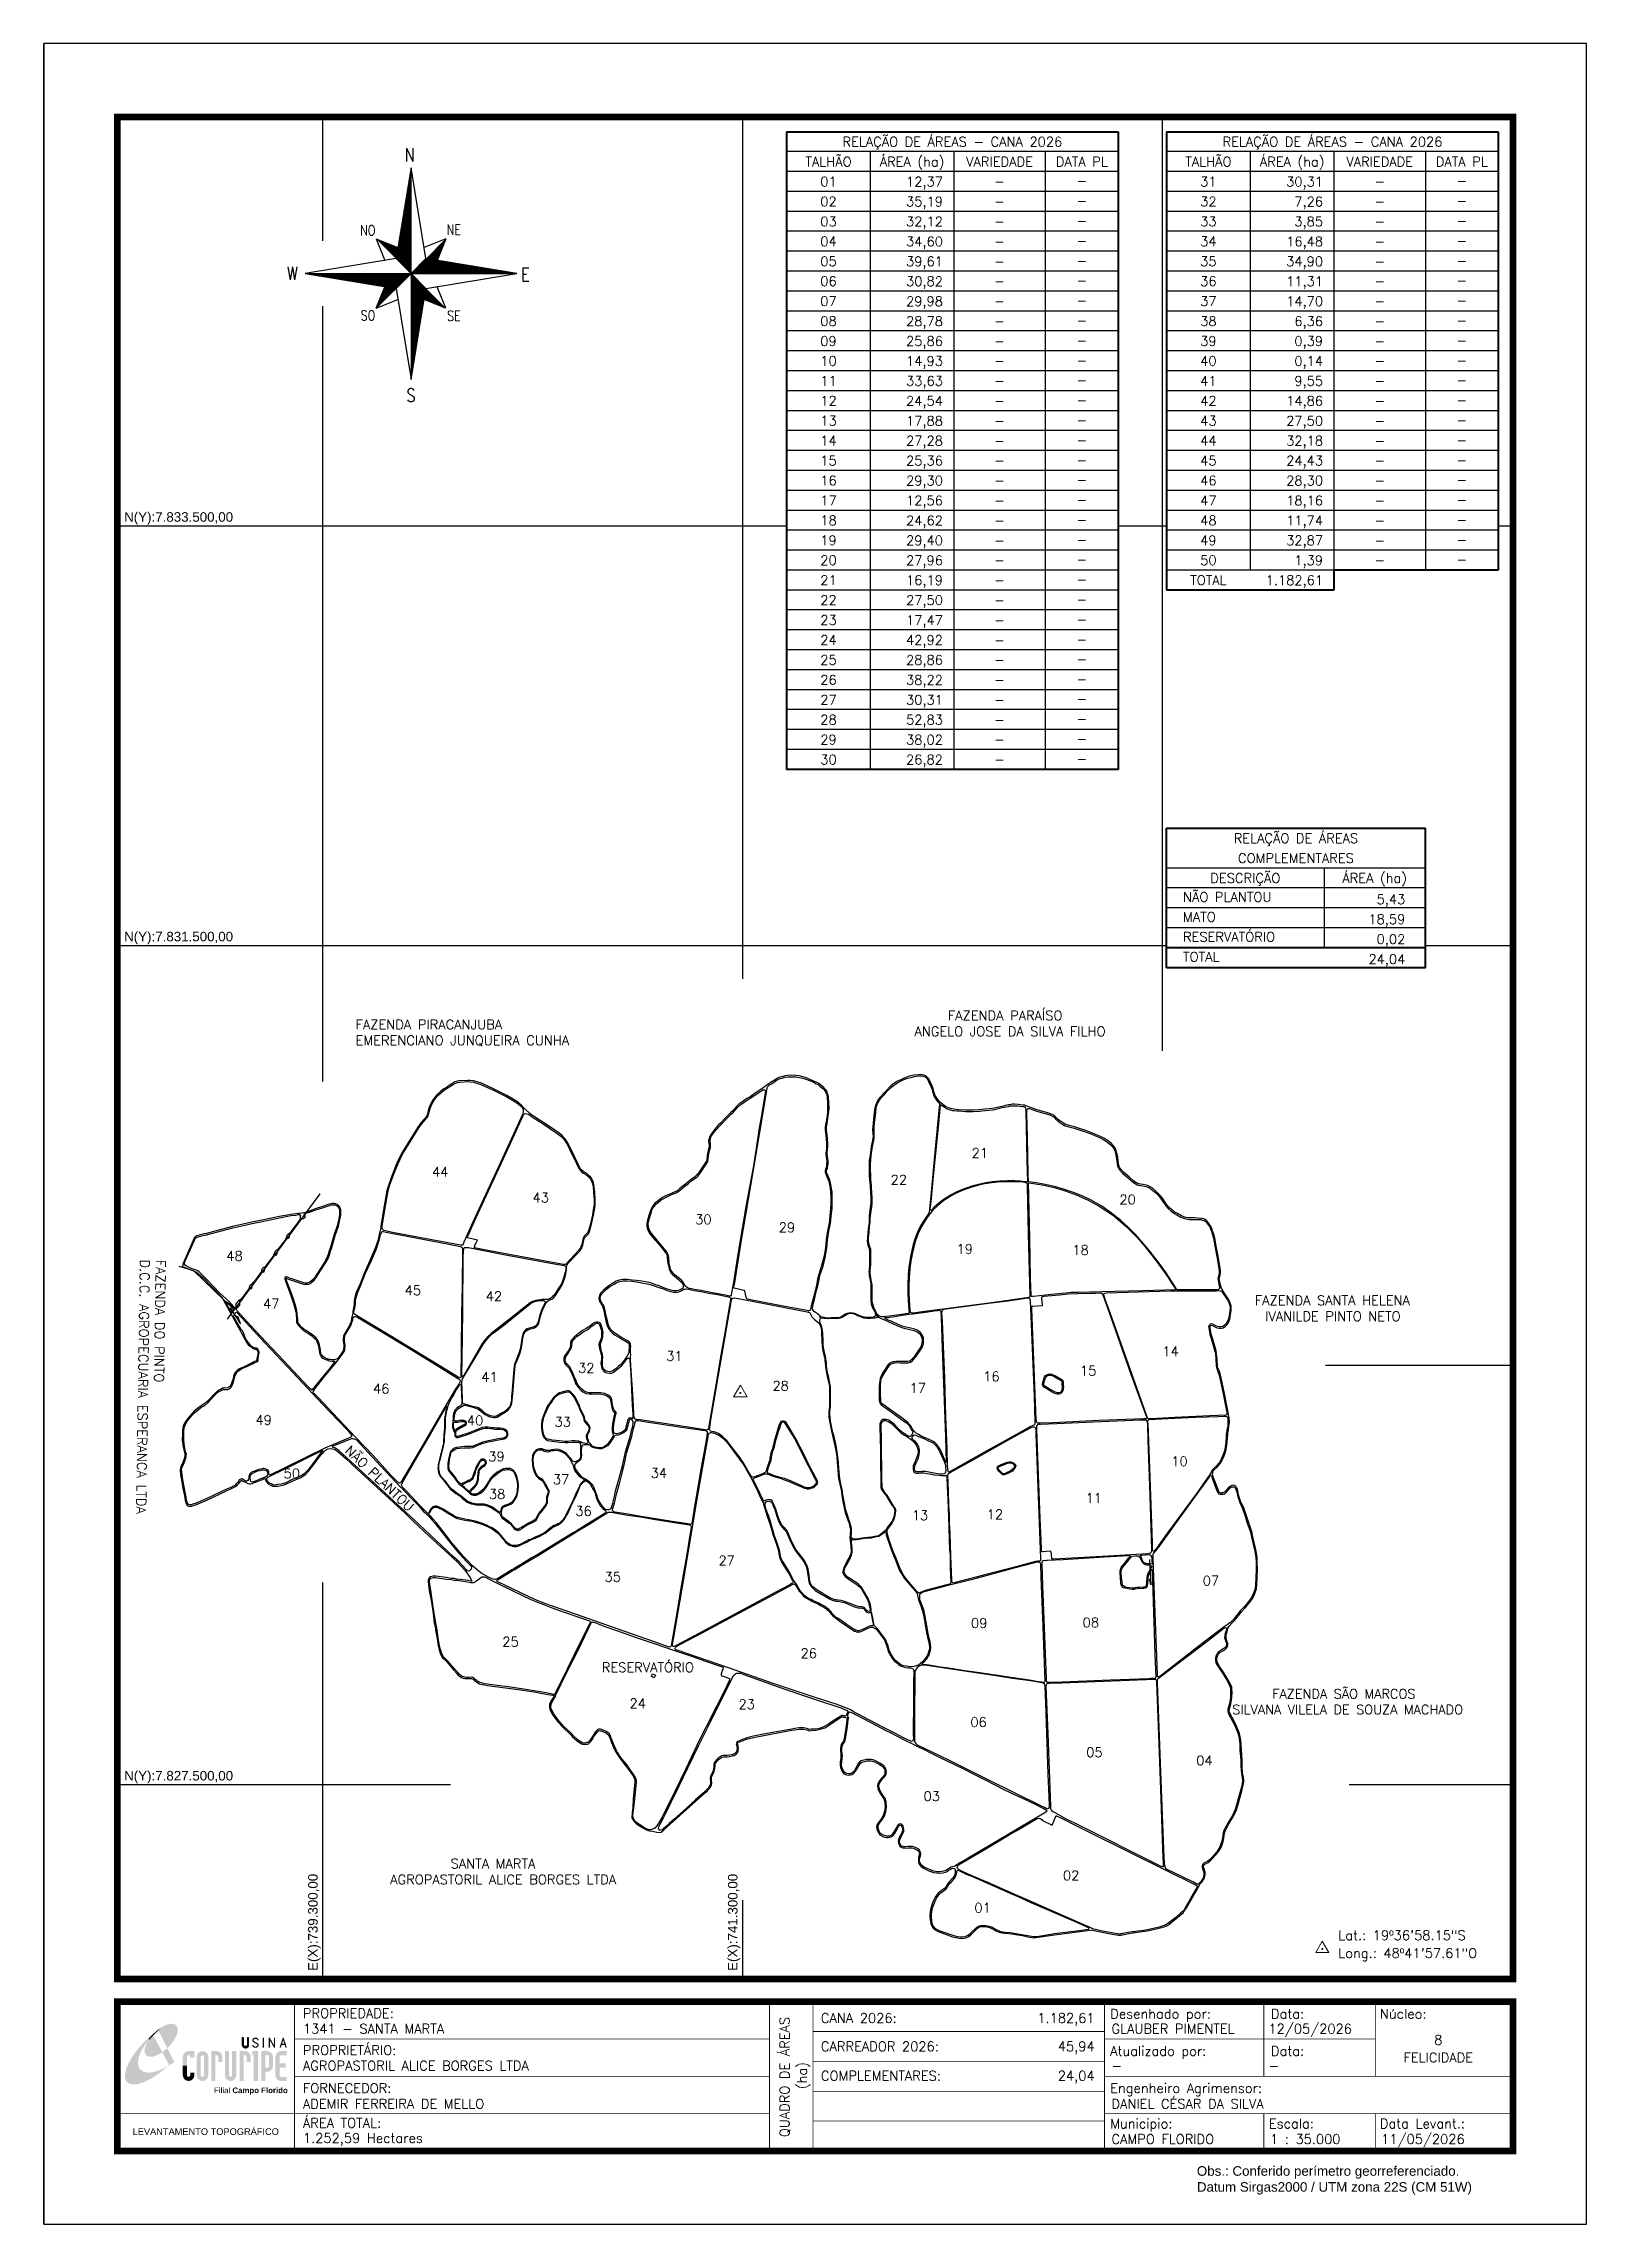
# Model space of a CAD drawing. Header units: millimetres. Extents: x 737971 to 745321, y 7825404 to 7835799.
import ezdxf
from ezdxf.enums import TextEntityAlignment as Align

# ---------------------------------------------------------------- set-up
doc = ezdxf.new("R2010")
doc.units = ezdxf.units.MM
doc.linetypes.add('LIN0', pattern=[0])
for name, color, linetype in [('01140001341', 1, 'Continuous'), ('01140001341001', 5, 'Continuous'), ('01140001341002', 5, 'Continuous'), ('01140001341003', 5, 'Continuous'), ('01140001341004', 5, 'Continuous'), ('01140001341005', 5, 'Continuous'), ('01140001341006', 5, 'Continuous'), ('01140001341007', 5, 'Continuous'), ('01140001341008', 5, 'Continuous'), ('01140001341009', 5, 'Continuous'), ('01140001341010', 5, 'Continuous'), ('01140001341011', 5, 'Continuous'), ('01140001341012', 5, 'Continuous'), ('01140001341013', 5, 'Continuous'), ('01140001341014', 5, 'Continuous'), ('01140001341015', 5, 'Continuous'), ('01140001341016', 5, 'Continuous'), ('01140001341017', 5, 'Continuous'), ('01140001341018', 5, 'Continuous'), ('01140001341019', 5, 'Continuous'), ('01140001341020', 5, 'Continuous'), ('01140001341021', 5, 'Continuous'), ('01140001341022', 5, 'Continuous'), ('01140001341023', 5, 'Continuous'), ('01140001341024', 5, 'Continuous'), ('01140001341025', 5, 'Continuous'), ('01140001341026', 5, 'Continuous'), ('01140001341027', 5, 'Continuous'), ('01140001341028', 5, 'Continuous'), ('01140001341029', 5, 'Continuous'), ('01140001341030', 5, 'Continuous'), ('01140001341031', 5, 'Continuous'), ('01140001341032', 5, 'Continuous'), ('01140001341033', 5, 'Continuous'), ('01140001341034', 5, 'Continuous'), ('01140001341035', 5, 'Continuous'), ('01140001341036', 5, 'Continuous'), ('01140001341037', 5, 'Continuous'), ('01140001341038', 5, 'Continuous'), ('01140001341039', 5, 'Continuous'), ('01140001341040', 5, 'Continuous'), ('01140001341041', 5, 'Continuous'), ('01140001341042', 5, 'Continuous'), ('01140001341043', 5, 'Continuous'), ('01140001341044', 5, 'Continuous'), ('01140001341045', 5, 'Continuous'), ('01140001341046', 5, 'Continuous'), ('01140001341047', 5, 'Continuous'), ('01140001341048', 5, 'Continuous'), ('01140001341049', 5, 'Continuous'), ('01140001341050', 5, 'Continuous'), ('MALHA', 8, 'Continuous'), ('MARGEM', 5, 'Continuous'), ('MATO', 3, 'Continuous'), ('NÃO PLANTOU', 7, 'Continuous'), ('QUADRO_DE_AREAS_CANA_2026', 7, 'Continuous'), ('QUADRO_DE_AREAS_COMPLEMENTARES', 7, 'Continuous'), ('REDE_DE_LUZ', 6, 'Continuous'), ('RESERVATÓRIO', 7, 'Continuous'), ('SETA_NORTE', 3, 'Continuous'), ('TEXTO', 7, 'Continuous')]:
    doc.layers.add(name, color=color, linetype=linetype)
doc.styles.add('ARIAL', font='arial.ttf')
doc.styles.add('marcelo', font='arial.ttf')
doc.styles.add('ROMANS', font='romans')
doc.styles.add('Simplex', font='simplex.shx')
doc.styles.get("Standard").update_dxf_attribs({"font": 'arial.ttf'})

msp = doc.modelspace()

# ---------------------------------------------------------------- texts
at = {"layer": 'MALHA'}
for s, p in [('N(Y):7.833.500,00', (738354, 7833506)), ('N(Y):7.831.500,00', (738354, 7831506)), ('N(Y):7.827.500,00', (738354, 7827506))]:
    msp.add_text(s, height=45.5, dxfattribs=at).set_placement(p, align=Align.BOTTOM_LEFT)
for s, p in [('E(X):739.300,00', (739290, 7826612)), ('E(X):741.300,00', (741290, 7826612))]:
    msp.add_text(s, height=45.5, rotation=90, dxfattribs=at).set_placement(p, align=Align.BOTTOM_LEFT)
at = {"layer": 'MARGEM', "color": 7, "linetype": 'Continuous', "lineweight": 9}
for s, style, p in [('PROPRIEDADE:', 'Simplex', (739206, 7826433)), ('Desenhado por:', 'Simplex', (743052, 7826430)), ('Data:', 'Simplex', (743818, 7826430)), ('Núcleo:', 'Simplex', (744337, 7826430)), ('PROPRIETÁRIO:', 'Simplex', (739206, 7826257)), ('Atualizado por:', 'Simplex', (743052, 7826253)), ('Data:', 'Simplex', (743818, 7826253)), ('FORNECEDOR:', 'Simplex', (739206, 7826076)), ('Engenheiro Agrimensor:', 'Simplex', (743052, 7826076)), ('ÁREA TOTAL:', 'Simplex', (739206, 7825910)), ('Municipio:', 'Simplex', (743052, 7825907)), ('Escala:', 'Simplex', (743808, 7825907)), ('Data Levant.:', 'Simplex', (744337, 7825907)), ('Obs.: Conferido perímetro georreferenciado.', 'marcelo', (743465, 7825681)), ('Datum Sirgas2000 / UTM zona 22S (CM 51W)', 'marcelo', (743465, 7825605))]:
    msp.add_text(s, height=45.5, dxfattribs=dict(at, style=style)).set_placement(p, align=Align.TOP_LEFT)
at = {"layer": 'MARGEM', "color": 7, "linetype": 'Continuous', "style": 'Simplex'}
for s, p in [('CANA 2026:', (741674, 7826410)), ('1341 - SANTA MARTA', (739206, 7826359)), ('GLAUBER PIMENTEL', (743058, 7826359)), ('12/05/2026', (743806, 7826359)), ('CARREADOR 2026:', (741674, 7826275)), ('AGROPASTORIL ALICE BORGES LTDA', (739206, 7826183)), ('COMPLEMENTARES:', (741674, 7826135)), ('-', (743058, 7826183)), ('-', (743806, 7826183)), ('ADEMIR FERREIRA DE MELLO', (739206, 7826001)), ('DANIEL CÉSAR DA SILVA', (743058, 7826001)), ('1.252,59 Hectares', (739206, 7825838)), ('CAMPO FLORIDO ', (743058, 7825833)), ('1 : 35.000', (743814, 7825833)), ('11/05/2026', (744343, 7825833))]:
    msp.add_text(s, height=45.5, dxfattribs=at).set_placement(p, align=Align.TOP_LEFT)
for s, p in [('1.182,61', (742978, 7826410)), ('45,94', (742978, 7826275)), ('24,04', (742978, 7826135))]:
    msp.add_text(s, height=45.5, dxfattribs=at).set_placement(p, align=Align.TOP_RIGHT)
for s, p in [('QUADRO DE ÁREAS', (741501, 7826106)), ('(ha)', (741584, 7826113))]:
    msp.add_text(s, height=45.5, rotation=90, dxfattribs=at).set_placement(p, align=Align.MIDDLE_CENTER)
for s, p in [('8', (744615, 7826283)), ('FELICIDADE', (744615, 7826199))]:
    msp.add_text(s, height=45.5, dxfattribs=at).set_placement(p, align=Align.MIDDLE_CENTER)
at = {"layer": 'MARGEM', "color": 7, "linetype": 'ByBlock'}
msp.add_text('LEVANTAMENTO TOPOGRÁFICO', height=31.5, dxfattribs=at).set_placement((738743, 7825846), align=Align.MIDDLE_CENTER)
at = {"layer": 'QUADRO_DE_AREAS_CANA_2026', "linetype": 'Continuous', "style": 'Simplex'}
for s, p in [('RELAÇÃO DE ÁREAS - CANA 2026', (742300, 7835331)), ('RELAÇÃO DE ÁREAS - CANA 2026', (744111, 7835331)), ('TALHÃO', (741710, 7835236)), ('ÁREA (ha)', (742108, 7835236)), ('VARIEDADE', (742525, 7835236)), ('DATA PL', (742917, 7835236)), ('TALHÃO', (743520, 7835236)), ('ÁREA (ha)', (743919, 7835236)), ('VARIEDADE', (744336, 7835236)), ('DATA PL', (744727, 7835236)), ('01', (741710, 7835141)), ('-', (742525, 7835141)), ('-', (742917, 7835144)), ('31', (743520, 7835141)), ('-', (744336, 7835141)), ('-', (744727, 7835144)), ('02', (741710, 7835046)), ('-', (742525, 7835046)), ('-', (742917, 7835049)), ('32', (743520, 7835046)), ('-', (744336, 7835046)), ('-', (744727, 7835049)), ('03', (741710, 7834951)), ('-', (742525, 7834951)), ('-', (742917, 7834954)), ('33', (743520, 7834951)), ('-', (744336, 7834951)), ('-', (744727, 7834954)), ('04', (741710, 7834856)), ('-', (742525, 7834856)), ('-', (742917, 7834859)), ('34', (743520, 7834856)), ('-', (744336, 7834856)), ('-', (744727, 7834859)), ('05', (741710, 7834761)), ('-', (742525, 7834761)), ('-', (742917, 7834764)), ('35', (743520, 7834761)), ('-', (744336, 7834761)), ('-', (744727, 7834764)), ('06', (741710, 7834666)), ('-', (742525, 7834666)), ('-', (742917, 7834669)), ('36', (743520, 7834666)), ('-', (744336, 7834666)), ('-', (744727, 7834669)), ('07', (741710, 7834571)), ('-', (742525, 7834571)), ('-', (742917, 7834574)), ('37', (743520, 7834571)), ('-', (744336, 7834571)), ('-', (744727, 7834574)), ('08', (741710, 7834476)), ('09', (741710, 7834381)), ('-', (742525, 7834476)), ('-', (742917, 7834479)), ('38', (743520, 7834476)), ('39', (743520, 7834381)), ('-', (744336, 7834476)), ('-', (744727, 7834479)), ('10', (741710, 7834286)), ('-', (742525, 7834381)), ('-', (742917, 7834384)), ('40', (743520, 7834286)), ('-', (744336, 7834381)), ('-', (744727, 7834384)), ('11', (741710, 7834191)), ('-', (742525, 7834286)), ('-', (742917, 7834289)), ('41', (743520, 7834191)), ('-', (744336, 7834286)), ('-', (744727, 7834289)), ('12', (741710, 7834096)), ('-', (742525, 7834191)), ('-', (742525, 7834096)), ('-', (742917, 7834194)), ('-', (742917, 7834099)), ('42', (743520, 7834096)), ('-', (744336, 7834191)), ('-', (744336, 7834096)), ('-', (744727, 7834194)), ('-', (744727, 7834099)), ('13', (741710, 7834001)), ('-', (742525, 7834001)), ('-', (742917, 7834004)), ('43', (743520, 7834001)), ('-', (744336, 7834001)), ('-', (744727, 7834004)), ('14', (741710, 7833906)), ('-', (742525, 7833906)), ('-', (742917, 7833909)), ('44', (743520, 7833906)), ('-', (744336, 7833906)), ('-', (744727, 7833909)), ('15', (741710, 7833811)), ('-', (742525, 7833811)), ('-', (742917, 7833814)), ('45', (743520, 7833811)), ('-', (744336, 7833811)), ('-', (744727, 7833814)), ('16', (741710, 7833716)), ('-', (742525, 7833716)), ('-', (742917, 7833719)), ('46', (743520, 7833716)), ('-', (744336, 7833716)), ('-', (744727, 7833719)), ('17', (741710, 7833621)), ('-', (742525, 7833621)), ('-', (742917, 7833624)), ('47', (743520, 7833621)), ('-', (744336, 7833621)), ('-', (744727, 7833624)), ('18', (741710, 7833526)), ('-', (742525, 7833526)), ('-', (742917, 7833529)), ('48', (743520, 7833526)), ('-', (744336, 7833526)), ('-', (744727, 7833529)), ('19', (741710, 7833431)), ('-', (742525, 7833431)), ('-', (742917, 7833434)), ('49', (743520, 7833431)), ('-', (744336, 7833431)), ('-', (744727, 7833434)), ('20', (741710, 7833336)), ('21', (741710, 7833241)), ('-', (742525, 7833336)), ('-', (742917, 7833339)), ('TOTAL', (743520, 7833241)), ('50', (743520, 7833336)), ('-', (744336, 7833336)), ('-', (744727, 7833339)), ('22', (741710, 7833146)), ('-', (742525, 7833241)), ('-', (742917, 7833244)), ('23', (741710, 7833051)), ('-', (742525, 7833146)), ('-', (742917, 7833149)), ('-', (742917, 7833054)), ('24', (741710, 7832956)), ('-', (742525, 7833051)), ('-', (742525, 7832956)), ('-', (742917, 7832959)), ('25', (741710, 7832861)), ('-', (742525, 7832861)), ('-', (742917, 7832864)), ('26', (741710, 7832766)), ('-', (742525, 7832766)), ('-', (742917, 7832769)), ('27', (741710, 7832671)), ('-', (742525, 7832671)), ('-', (742917, 7832675)), ('28', (741710, 7832576)), ('-', (742525, 7832576)), ('-', (742917, 7832580)), ('29', (741710, 7832481)), ('-', (742525, 7832481)), ('-', (742917, 7832485)), ('30', (741710, 7832386)), ('-', (742525, 7832386)), ('-', (742917, 7832390))]:
    msp.add_text(s, height=45.5, dxfattribs=at).set_placement(p, align=Align.MIDDLE_CENTER)
for s, p in [('12,37', (742255, 7835118)), ('30,31', (744066, 7835118)), ('35,19', (742255, 7835023)), ('7,26', (744066, 7835023)), ('32,12', (742255, 7834928)), ('3,85', (744066, 7834928)), ('34,60', (742255, 7834833)), ('16,48', (744066, 7834833)), ('39,61', (742255, 7834738)), ('34,90', (744066, 7834738)), ('30,82', (742255, 7834643)), ('11,31', (744066, 7834643)), ('29,98', (742255, 7834548)), ('14,70', (744066, 7834548)), ('28,78', (742255, 7834453)), ('25,86', (742255, 7834358)), ('0,39', (744066, 7834358)), ('6,36', (744066, 7834453)), ('14,93', (742255, 7834263)), ('0,14', (744066, 7834263)), ('33,63', (742255, 7834168)), ('9,55', (744066, 7834168)), ('24,54', (742255, 7834073)), ('14,86', (744066, 7834073)), ('17,88', (742255, 7833978)), ('27,50', (744066, 7833978)), ('27,28', (742255, 7833883)), ('32,18', (744066, 7833883)), ('25,36', (742255, 7833788)), ('24,43', (744066, 7833788)), ('29,30', (742255, 7833693)), ('28,30', (744066, 7833693)), ('12,56', (742255, 7833598)), ('18,16', (744066, 7833598)), ('24,62', (742255, 7833503)), ('11,74', (744066, 7833503)), ('29,40', (742255, 7833408)), ('32,87', (744066, 7833408)), ('27,96', (742255, 7833313)), ('16,19', (742255, 7833218)), ('1.182,61', (744066, 7833218)), ('1,39', (744066, 7833313)), ('27,50', (742255, 7833123)), ('17,47', (742255, 7833028)), ('42,92', (742255, 7832933)), ('28,86', (742255, 7832838)), ('38,22', (742255, 7832743)), ('30,31', (742255, 7832648)), ('52,83', (742255, 7832553)), ('38,02', (742255, 7832458)), ('26,82', (742255, 7832363))]:
    msp.add_text(s, height=45.5, dxfattribs=at).set_placement(p, align=Align.RIGHT)
at = {"layer": 'QUADRO_DE_AREAS_COMPLEMENTARES', "linetype": 'Continuous', "style": 'Simplex'}
for s, p in [('RELAÇÃO DE ÁREAS', (743937, 7832011)), ('COMPLEMENTARES', (743937, 7831916)), ('DESCRIÇÃO', (743696, 7831821)), ('ÁREA (ha)', (744312, 7831821))]:
    msp.add_text(s, height=45.5, dxfattribs=at).set_placement(p, align=Align.MIDDLE_CENTER)
for s, p in [('NÃO PLANTOU', (743399, 7831731)), ('MATO', (743399, 7831636)), ('RESERVATÓRIO', (743399, 7831541)), ('TOTAL', (743399, 7831446))]:
    msp.add_text(s, height=45.5, dxfattribs=at).set_placement(p, align=Align.MIDDLE_LEFT)
for s, p in [('5,43', (744458, 7831697)), ('18,59', (744458, 7831602)), ('0,02', (744458, 7831507)), ('24,04', (744458, 7831412))]:
    msp.add_text(s, height=45.5, dxfattribs=at).set_placement(p, align=Align.RIGHT)
at = {"layer": 'TEXTO', "linetype": 'Continuous', "style": 'Simplex'}
for s, p in [('21', (742431, 7830511)), ('44', (739860, 7830421)), ('22', (742045, 7830383)), ('43', (740339, 7830298)), ('20', (743135, 7830289)), ('30', (741114, 7830194)), ('29', (741512, 7830156)), ('48', (738880, 7830020)), ('19', (742359, 7830053)), ('18', (742911, 7830048)), ('45', (739730, 7829856)), ('42', (740116, 7829828)), ('47', (739055, 7829792)), ('31', (740976, 7829543)), ('14', (743340, 7829565)), ('41', (740095, 7829443)), ('32', (740556, 7829486)), ('28', (741482, 7829401)), ('17', (742135, 7829390)), ('16', (742486, 7829446)), ('15', (742947, 7829473)), ('46', (739579, 7829387)), ('49', (739019, 7829238)), ('40', (740026, 7829236)), ('33', (740444, 7829229)), ('50', (739153, 7828983)), ('39', (740128, 7829064)), ('34', (740902, 7828985)), ('10', (743382, 7829041)), ('38', (740131, 7828885)), ('37', (740436, 7828955)), ('36', (740543, 7828804)), ('13', (742146, 7828784)), ('12', (742503, 7828788)), ('11', (742974, 7828866)), ('27', (741225, 7828568)), ('35', (740682, 7828490)), ('07', (743532, 7828472)), ('09', (742428, 7828270)), ('08', (742960, 7828273)), ('25', (740195, 7828181)), ('26', (741616, 7828126)), ('24', (740801, 7827887)), ('23', (741320, 7827883)), ('06', (742425, 7827798)), ('05', (742977, 7827654)), ('04', (743501, 7827615)), ('03', (742202, 7827445)), ('02', (742866, 7827067)), ('01', (742444, 7826913))]:
    msp.add_text(s, height=45.5, dxfattribs=at).set_placement(p, align=Align.MIDDLE_CENTER)
msp.add_text('NÃO PLANTOU', height=45.5, rotation=316.6672, dxfattribs=at).set_placement((739418, 7829104), align=Align.MIDDLE_LEFT)
msp.add_text('RESERVATÓRIO', height=45.5, dxfattribs=at).set_placement((740630, 7828059), align=Align.MIDDLE_LEFT)
at = {"layer": 'TEXTO', "linetype": 'ByBlock', "style": 'Simplex'}
for s, p in [('Lat.: 19º36\'58.15"S', (744139, 7826759, 2299)), ('Long.: 48º41\'57.61"O', (744139, 7826674, 2299))]:
    msp.add_text(s, height=45.5, dxfattribs=at).set_placement(p)
at = {"layer": 'TEXTO', "attachment_point": 1, "style": 'Simplex'}
for s, insert, char_height, width in [('{\\Fsimplex.shx;\\W6.99727;  }FAZENDA PARAÍSO\\P{\\Fsimplex.shx;\\W8.88927; }ANGELO JOSE DA SILVA FILHO', (741842, 7831189), 45.5, 1787.05), ('{\\Fsimplex.shx;\\W9.83785; }FAZENDA PIRACANJUBA^J{\\Fsimplex.shx;\\W9.83785; }EMERENCIANO JUNQUEIRA CUNHA', (739150, 7831146), 45.5, 1635.48), ('{\\Fsimplex.shx;\\W5.86479; }FAZENDA SANTA HELENA\\P{\\Fsimplex.shx;\\W7.44373; }IVANILDE PINTO NETO', (743558, 7829831), 45.5, 1351.7), ('{\\Fsimplex.shx;\\W6.86299; }FAZENDA SÃO MARCOS\\P{\\Fsimplex.shx;\\W0.70510; }SILVANA VILELA DE SOUZA MACHADO', (743612, 7827955), 45, 1351.7), ('{\\Fsimplex.shx;\\W6.98472;  }SANTA MARTA\\P{\\Fsimplex.shx;\\W4.73259; }AGROPASTORIL ALICE BORGES LTDA', (739474, 7827146), 45.5, 1635.48)]:
    msp.add_mtext(s, dxfattribs=dict(at, insert=insert, char_height=char_height, width=width))
at = {"layer": 'TEXTO', "insert": (738557, 7830362), "char_height": 45.5, "width": 1635.48, "attachment_point": 1, "rotation": 269.1539, "style": 'Simplex'}
msp.add_mtext('{\\Fsimplex.shx;\\W5.77419;  }FAZENDA DO PINTO^J{\\Fsimplex.shx;\\W5.77419;  }D.C.C. AGROPECUARIA ESPERANCA LTDA', dxfattribs=at)

# ---------------------------------------------------------------- blocks, each defined once
blk = doc.blocks.new('A$C309442C0')
at = {"layer": 'SETA_NORTE', "linetype": 'Continuous'}
h = blk.add_hatch(dxfattribs=at)
h.set_pattern_fill('ANSI31', color=256, scale=0.1375, angle=-90, style=0)
h.set_pattern_definition([(315, (-215853.3434, 13873.16845), (0.3086963042, 0.3086963042), [])])
h.paths.add_polyline_path([(73.5, 97.4), (74.7, 104.9), (60, 110.8)])
h = blk.add_hatch(dxfattribs=at)
h.set_pattern_fill('ANSI31', color=256, scale=0.1375, angle=180, style=0)
h.set_pattern_definition([(225, (13869.59828, 216024.21475), (0.3086963042, -0.3086963042), [])])
h.paths.add_polyline_path([(93.8, 97.4), (101.4, 96.2), (107.3, 110.8)])
h = blk.add_hatch(dxfattribs=at)
h.set_pattern_fill('ANSI31', color=256, scale=0.1375, style=0)
h.set_pattern_definition([(45, (-13702.2971, -215849.77324), (-0.3086963042, 0.3086963042), [])])
h.paths.add_polyline_path([(73.5, 77), (65.9, 78.3), (60, 63.6)])
h = blk.add_hatch(dxfattribs=at)
h.set_pattern_fill('ANSI31', color=256, scale=0.1375, angle=90, style=0)
h.set_pattern_definition([(135, (216020.6446, -13698.72693), (-0.3086963042, -0.3086963042), [])])
h.paths.add_polyline_path([(93.8, 77), (92.6, 69.5), (107.3, 63.6)])
for p, q in [((81.6, 146.8), (83.7, 148.9)), ((81.7, 147.6), (83.7, 149.5)), ((81.8, 148.3), (83.7, 150.1)), ((82, 149.1), (83.7, 150.8)), ((82.1, 149.9), (83.7, 151.4)), ((82.2, 150.6), (83.7, 152.1)), ((82.3, 151.4), (83.7, 152.7)), ((82.5, 152.2), (83.7, 153.3)), ((82.6, 152.9), (83.7, 154)), ((82.7, 153.7), (83.7, 154.6)), ((82.9, 154.4), (83.7, 155.2)), ((83, 155.2), (83.7, 155.9)), ((83.1, 156), (83.7, 156.5)), ((83.2, 156.7), (83.7, 157.2)), ((83.4, 157.5), (83.7, 157.8)), ((83.5, 158.3), (83.7, 158.4)), ((83.6, 159), (83.7, 159.1)), ((78.7, 129.3), (83.7, 134.2)), ((78.8, 130), (83.7, 134.9)), ((79, 130.8), (83.7, 135.5)), ((79.1, 131.6), (83.7, 136.1)), ((79.2, 132.3), (83.7, 136.8)), ((79.3, 133.1), (83.7, 137.4)), ((79.5, 133.8), (83.7, 138)), ((79.6, 134.6), (83.7, 138.7)), ((79.7, 135.4), (83.7, 139.3)), ((79.8, 136.1), (83.7, 140)), ((80, 136.9), (83.7, 140.6)), ((80.1, 137.7), (83.7, 141.2)), ((80.2, 138.4), (83.7, 141.9)), ((80.3, 139.2), (83.7, 142.5)), ((80.5, 139.9), (83.7, 143.1)), ((80.6, 140.7), (83.7, 143.8)), ((80.7, 141.5), (83.7, 144.4)), ((80.8, 142.2), (83.7, 145)), ((81, 143), (83.7, 145.7)), ((81.1, 143.8), (83.7, 146.3)), ((81.2, 144.5), (83.7, 147)), ((81.3, 145.3), (83.7, 147.6)), ((81.5, 146.1), (83.7, 148.2)), ((75.7, 111), (83.7, 118.9)), ((75.8, 111.7), (83.7, 119.6)), ((75.9, 112.5), (83.7, 120.2)), ((76.1, 113.3), (83.7, 120.8)), ((76.2, 114), (83.7, 121.5)), ((76.3, 114.8), (83.7, 122.1)), ((76.4, 115.5), (83.7, 122.8)), ((76.6, 116.3), (83.7, 123.4)), ((76.7, 117.1), (83.7, 124)), ((76.8, 117.8), (83.7, 124.7)), ((76.9, 118.6), (83.7, 125.3)), ((77.1, 119.4), (83.7, 125.9)), ((77.2, 120.1), (83.7, 126.6)), ((77.3, 120.9), (83.7, 127.2)), ((77.4, 121.6), (83.7, 127.8)), ((77.6, 122.4), (83.7, 128.5)), ((77.7, 123.2), (83.7, 129.1)), ((77.8, 123.9), (83.7, 129.8)), ((78, 124.7), (83.7, 130.4)), ((78.1, 125.5), (83.7, 131)), ((78.2, 126.2), (83.7, 131.7)), ((78.3, 127), (83.7, 132.3)), ((78.5, 127.7), (83.7, 132.9)), ((78.6, 128.5), (83.7, 133.6)), ((60, 110.8), (74.7, 104.9)), ((60, 110.8), (65.9, 96.2)), ((73.5, 97.3), (83.7, 107.5)), ((73.6, 98), (83.7, 108.1)), ((73.7, 98.8), (83.7, 108.7)), ((73.8, 99.5), (83.7, 109.4)), ((73.8, 97), (83.7, 106.8)), ((73.9, 100.3), (83.7, 110)), ((74.1, 101.1), (83.7, 110.6)), ((74.2, 101.8), (83.7, 111.3)), ((74.2, 96.7), (83.7, 106.2)), ((74.3, 102.6), (83.7, 111.9)), ((74.4, 103.3), (83.7, 112.6)), ((74.5, 96.4), (83.7, 105.6)), ((74.6, 104.1), (83.7, 113.2)), ((74.7, 104.9), (83.7, 113.8)), ((74.8, 105.6), (83.7, 114.5)), ((74.8, 96.1), (83.7, 104.9)), ((74.9, 106.4), (83.7, 115.1)), ((75.1, 107.2), (83.7, 115.7)), ((75.1, 95.7), (83.7, 104.3)), ((75.2, 107.9), (83.7, 116.4)), ((75.3, 108.7), (83.7, 117)), ((75.4, 109.4), (83.7, 117.7)), ((75.6, 110.2), (83.7, 118.3)), ((107.3, 110.8), (92.6, 104.9)), ((107.3, 110.8), (101.4, 96.2)), ((75.4, 95.4), (83.7, 103.6)), ((75.8, 95.1), (83.7, 103)), ((76.1, 94.8), (83.7, 102.4)), ((76.4, 94.5), (83.7, 101.7)), ((76.7, 94.2), (83.7, 101.1)), ((77, 93.8), (83.7, 100.5)), ((77.4, 93.5), (83.7, 99.8)), ((77.7, 93.2), (83.7, 99.2)), ((78, 92.9), (83.7, 98.5)), ((78.3, 92.6), (83.7, 97.9)), ((78.6, 92.2), (83.7, 97.3)), ((78.9, 91.9), (83.7, 96.6)), ((79.3, 91.6), (83.7, 96)), ((79.6, 91.3), (83.7, 95.4)), ((79.9, 91), (83.7, 94.7)), ((80.2, 90.7), (83.7, 94.1)), ((80.5, 90.3), (83.7, 93.4)), ((80.9, 90), (83.7, 92.8)), ((81.2, 89.7), (83.7, 92.2)), ((81.5, 89.4), (83.7, 91.5)), ((81.8, 89.1), (83.7, 90.9)), ((82.1, 88.7), (83.7, 90.3)), ((82.4, 88.4), (83.7, 89.6)), ((83.8, 87.2), (94, 97.4)), ((84.4, 87.2), (94.5, 97.3)), ((85.1, 87.2), (95.1, 97.2)), ((85.7, 87.2), (95.6, 97.1)), ((86.3, 87.2), (96.2, 97)), ((87, 87.2), (96.7, 96.9)), ((87.6, 87.2), (97.2, 96.9)), ((88.3, 87.2), (97.8, 96.8)), ((88.9, 87.2), (98.3, 96.7)), ((89.5, 87.2), (98.9, 96.6)), ((90.2, 87.2), (99.4, 96.5)), ((90.8, 87.2), (100, 96.4)), ((91.4, 87.2), (100.5, 96.3)), ((92.1, 87.2), (101.1, 96.2)), ((92.7, 87.2), (101.6, 96.1)), ((93.4, 87.2), (102.2, 96)), ((94, 87.2), (102.7, 96)), ((94.6, 87.2), (103.3, 95.9)), ((95.3, 87.2), (103.8, 95.8)), ((95.9, 87.2), (104.4, 95.7)), ((96.5, 87.2), (104.9, 95.6)), ((97.2, 87.2), (105.5, 95.5)), ((97.8, 87.2), (106, 95.4)), ((98.4, 87.2), (106.5, 95.3)), ((99.1, 87.2), (107.1, 95.2)), ((99.7, 87.2), (107.6, 95.1)), ((100.4, 87.2), (108.2, 95.1)), ((101, 87.2), (108.7, 95)), ((101.6, 87.2), (109.3, 94.9)), ((102.3, 87.2), (109.8, 94.8)), ((102.9, 87.2), (110.4, 94.7)), ((103.5, 87.2), (110.9, 94.6)), ((104.2, 87.2), (111.5, 94.5)), ((104.8, 87.2), (112, 94.4)), ((105.5, 87.2), (112.6, 94.3)), ((106.1, 87.2), (113.1, 94.2)), ((106.7, 87.2), (113.7, 94.1)), ((107.4, 87.2), (114.2, 94.1)), ((108, 87.2), (114.8, 94)), ((108.6, 87.2), (115.3, 93.9)), ((109.3, 87.2), (115.8, 93.8)), ((109.9, 87.2), (116.4, 93.7)), ((110.6, 87.2), (116.9, 93.6)), ((111.2, 87.2), (117.5, 93.5)), ((111.8, 87.2), (118, 93.4)), ((112.5, 87.2), (118.6, 93.3)), ((113.1, 87.2), (119.1, 93.2)), ((113.7, 87.2), (119.7, 93.2)), ((114.4, 87.2), (120.2, 93.1)), ((115, 87.2), (120.8, 93)), ((115.6, 87.2), (121.3, 92.9)), ((116.3, 87.2), (121.9, 92.8)), ((116.9, 87.2), (122.4, 92.7)), ((117.6, 87.2), (123, 92.6)), ((118.2, 87.2), (123.5, 92.5)), ((118.8, 87.2), (124, 92.4)), ((119.5, 87.2), (124.6, 92.3)), ((120.1, 87.2), (125.1, 92.3)), ((120.7, 87.2), (125.7, 92.2)), ((121.4, 87.2), (126.2, 92.1)), ((122, 87.2), (126.8, 92)), ((122.7, 87.2), (127.3, 91.9)), ((123.3, 87.2), (127.9, 91.8)), ((123.9, 87.2), (128.4, 91.7)), ((124.6, 87.2), (129, 91.6)), ((125.2, 87.2), (129.5, 91.5)), ((125.8, 87.2), (130.1, 91.4)), ((126.5, 87.2), (130.6, 91.4)), ((127.1, 87.2), (131.2, 91.3)), ((127.8, 87.2), (131.7, 91.2)), ((128.4, 87.2), (132.3, 91.1)), ((129, 87.2), (132.8, 91)), ((129.7, 87.2), (133.3, 90.9)), ((130.3, 87.2), (133.9, 90.8)), ((130.9, 87.2), (134.4, 90.7)), ((131.6, 87.2), (135, 90.6)), ((132.2, 87.2), (135.5, 90.5)), ((132.8, 87.2), (136.1, 90.5)), ((133.5, 87.2), (136.6, 90.4)), ((134.1, 87.2), (137.2, 90.3)), ((134.8, 87.2), (137.7, 90.2)), ((135.4, 87.2), (138.3, 90.1)), ((136, 87.2), (138.8, 90)), ((136.7, 87.2), (139.4, 89.9)), ((137.3, 87.2), (139.9, 89.8)), ((137.9, 87.2), (140.5, 89.7)), ((138.6, 87.2), (141, 89.6)), ((139.2, 87.2), (141.6, 89.6)), ((139.9, 87.2), (142.1, 89.5)), ((140.5, 87.2), (142.6, 89.4)), ((141.1, 87.2), (143.2, 89.3)), ((141.8, 87.2), (143.7, 89.2)), ((142.4, 87.2), (144.3, 89.1)), ((11.8, 87.2), (11.8, 87.2)), ((12.3, 87.1), (12.4, 87.2)), ((12.9, 87), (13.1, 87.2)), ((13.4, 86.9), (13.7, 87.2)), ((14, 86.8), (14.4, 87.2)), ((14.5, 86.7), (15, 87.2)), ((15.1, 86.6), (15.6, 87.2)), ((15.6, 86.6), (16.3, 87.2)), ((16.2, 86.5), (16.9, 87.2)), ((16.7, 86.4), (17.5, 87.2)), ((17.2, 86.3), (18.2, 87.2)), ((17.8, 86.2), (18.8, 87.2)), ((18.3, 86.1), (19.5, 87.2)), ((18.9, 86), (20.1, 87.2)), ((19.4, 85.9), (20.7, 87.2)), ((20, 85.8), (21.4, 87.2)), ((20.5, 85.7), (22, 87.2)), ((21.1, 85.7), (22.6, 87.2)), ((21.6, 85.6), (23.3, 87.2)), ((22.2, 85.5), (23.9, 87.2)), ((22.7, 85.4), (24.6, 87.2)), ((23.3, 85.3), (25.2, 87.2)), ((23.8, 85.2), (25.8, 87.2)), ((24.4, 85.1), (26.5, 87.2)), ((24.9, 85), (27.1, 87.2)), ((25.5, 84.9), (27.7, 87.2)), ((26, 84.8), (28.4, 87.2)), ((26.5, 84.8), (29, 87.2)), ((27.1, 84.7), (29.6, 87.2)), ((27.6, 84.6), (30.3, 87.2)), ((28.2, 84.5), (30.9, 87.2)), ((28.7, 84.4), (31.6, 87.2)), ((29.3, 84.3), (32.2, 87.2)), ((29.8, 84.2), (32.8, 87.2)), ((30.4, 84.1), (33.5, 87.2)), ((30.9, 84), (34.1, 87.2)), ((31.5, 83.9), (34.7, 87.2)), ((32, 83.9), (35.4, 87.2)), ((32.6, 83.8), (36, 87.2)), ((33.1, 83.7), (36.7, 87.2)), ((33.7, 83.6), (37.3, 87.2)), ((34.2, 83.5), (37.9, 87.2)), ((34.7, 83.4), (38.6, 87.2)), ((35.3, 83.3), (39.2, 87.2)), ((35.8, 83.2), (39.8, 87.2)), ((36.4, 83.1), (40.5, 87.2)), ((36.9, 83), (41.1, 87.2)), ((37.5, 83), (41.8, 87.2)), ((38, 82.9), (42.4, 87.2)), ((38.6, 82.8), (43, 87.2)), ((39.1, 82.7), (43.7, 87.2)), ((39.7, 82.6), (44.3, 87.2)), ((40.2, 82.5), (44.9, 87.2)), ((40.8, 82.4), (45.6, 87.2)), ((41.3, 82.3), (46.2, 87.2)), ((41.9, 82.2), (46.8, 87.2)), ((42.4, 82.1), (47.5, 87.2)), ((43, 82.1), (48.1, 87.2)), ((43.5, 82), (48.8, 87.2)), ((44, 81.9), (49.4, 87.2)), ((44.6, 81.8), (50, 87.2)), ((45.1, 81.7), (50.7, 87.2)), ((45.7, 81.6), (51.3, 87.2)), ((46.2, 81.5), (51.9, 87.2)), ((46.8, 81.4), (52.6, 87.2)), ((47.3, 81.3), (53.2, 87.2)), ((47.9, 81.2), (53.9, 87.2)), ((48.4, 81.2), (54.5, 87.2)), ((49, 81.1), (55.1, 87.2)), ((49.5, 81), (55.8, 87.2)), ((50.1, 80.9), (56.4, 87.2)), ((50.6, 80.8), (57, 87.2)), ((51.2, 80.7), (57.7, 87.2)), ((51.7, 80.6), (58.3, 87.2)), ((52.3, 80.5), (59, 87.2)), ((52.8, 80.4), (59.6, 87.2)), ((53.3, 80.3), (60.2, 87.2)), ((53.9, 80.3), (60.9, 87.2)), ((54.4, 80.2), (61.5, 87.2)), ((55, 80.1), (62.1, 87.2)), ((55.5, 80), (62.8, 87.2)), ((56.1, 79.9), (63.4, 87.2)), ((56.6, 79.8), (64, 87.2)), ((57.2, 79.7), (64.7, 87.2)), ((57.7, 79.6), (65.3, 87.2)), ((58.3, 79.5), (66, 87.2)), ((58.8, 79.4), (66.6, 87.2)), ((59.4, 79.4), (67.2, 87.2)), ((59.9, 79.3), (67.9, 87.2)), ((83.7, 87.2), (60, 63.6)), ((60, 63.6), (65.9, 78.3)), ((60.5, 79.2), (68.5, 87.2)), ((61, 79.1), (69.1, 87.2)), ((61.5, 79), (69.8, 87.2)), ((62.1, 78.9), (70.4, 87.2)), ((62.6, 78.8), (71.1, 87.2)), ((63.2, 78.7), (71.7, 87.2)), ((63.7, 78.6), (72.3, 87.2)), ((64.3, 78.5), (73, 87.2)), ((64.8, 78.4), (73.6, 87.2)), ((65.4, 78.4), (74.2, 87.2)), ((65.9, 78.3), (74.9, 87.2)), ((66.5, 78.2), (75.5, 87.2)), ((67, 78.1), (76.2, 87.2)), ((67.6, 78), (76.8, 87.2)), ((68.1, 77.9), (77.4, 87.2)), ((68.7, 77.8), (78.1, 87.2)), ((69.2, 77.7), (78.7, 87.2)), ((69.8, 77.6), (79.3, 87.2)), ((70.3, 77.5), (80, 87.2)), ((70.8, 77.5), (80.6, 87.2)), ((71.4, 77.4), (81.2, 87.2)), ((71.9, 77.3), (81.9, 87.2)), ((72.5, 77.2), (82.5, 87.2)), ((73, 77.1), (83.2, 87.2)), ((82.8, 88.1), (83.7, 89)), ((83.1, 87.8), (83.7, 88.4)), ((83.4, 87.5), (83.7, 87.7)), ((83.7, 87.1), (83.7, 87.1)), ((83.7, 86.4), (84, 86.8)), ((83.7, 85.8), (84.4, 86.5)), ((83.7, 85.2), (84.7, 86.2)), ((83.7, 84.5), (85, 85.9)), ((83.7, 83.9), (85.3, 85.6)), ((83.7, 83.3), (85.6, 85.2)), ((83.7, 82.6), (86, 84.9)), ((83.7, 82), (86.3, 84.6)), ((83.7, 81.3), (86.6, 84.3)), ((83.7, 80.7), (86.9, 84)), ((83.7, 80.1), (87.2, 83.6)), ((83.7, 79.4), (87.5, 83.3)), ((83.7, 78.8), (87.9, 83)), ((83.7, 78.2), (88.2, 82.7)), ((83.7, 77.5), (88.5, 82.4)), ((83.7, 76.9), (88.8, 82.1)), ((83.7, 76.2), (89.1, 81.7)), ((83.7, 75.6), (89.5, 81.4)), ((83.7, 75), (89.8, 81.1)), ((83.7, 74.3), (90.1, 80.8)), ((83.7, 73.7), (90.4, 80.5)), ((83.7, 73.1), (90.7, 80.1)), ((83.7, 72.4), (91, 79.8)), ((83.7, 71.8), (91.4, 79.5)), ((83.7, 71.2), (91.7, 79.2)), ((83.7, 70.5), (92, 78.9)), ((83.7, 69.9), (92.3, 78.5)), ((83.7, 69.2), (92.6, 78.2)), ((83.7, 68.6), (93, 77.9)), ((83.7, 68), (93.3, 77.6)), ((83.7, 67.3), (93.6, 77.3)), ((83.7, 66.7), (93.8, 76.9)), ((83.7, 66.1), (93.7, 76.1)), ((83.7, 65.4), (93.6, 75.3)), ((83.7, 64.8), (93.4, 74.6)), ((107.3, 63.6), (101.4, 78.3)), ((143, 87.2), (144.8, 89)), ((143.7, 87.2), (145.4, 88.9)), ((144.3, 87.2), (145.9, 88.8)), ((144.9, 87.2), (146.5, 88.7)), ((145.6, 87.2), (147, 88.7)), ((146.2, 87.2), (147.6, 88.6)), ((146.9, 87.2), (148.1, 88.5)), ((147.5, 87.2), (148.7, 88.4)), ((148.1, 87.2), (149.2, 88.3)), ((148.8, 87.2), (149.8, 88.2)), ((149.4, 87.2), (150.3, 88.1)), ((150, 87.2), (150.8, 88)), ((150.7, 87.2), (151.4, 87.9)), ((151.3, 87.2), (151.9, 87.8)), ((152, 87.2), (152.5, 87.8)), ((152.6, 87.2), (153, 87.7)), ((153.2, 87.2), (153.6, 87.6)), ((153.9, 87.2), (154.1, 87.5)), ((154.5, 87.2), (154.7, 87.4)), ((155.1, 87.2), (155.2, 87.3)), ((60, 63.6), (74.7, 69.5)), ((83.7, 64.1), (93.3, 73.8)), ((83.7, 63.5), (93.2, 73)), ((83.7, 62.9), (93.1, 72.3)), ((83.7, 62.2), (92.9, 71.5)), ((83.7, 61.6), (92.8, 70.8)), ((83.7, 61), (92.7, 70)), ((83.7, 60.3), (92.6, 69.2)), ((83.7, 59.7), (92.4, 68.5)), ((83.7, 59), (92.3, 67.7)), ((83.7, 58.4), (92.2, 66.9)), ((83.7, 57.8), (92.1, 66.2)), ((83.7, 57.1), (91.9, 65.4)), ((83.7, 56.5), (91.8, 64.7)), ((83.7, 55.9), (91.7, 63.9)), ((83.7, 55.2), (91.6, 63.1)), ((83.7, 54.6), (91.4, 62.4)), ((83.7, 54), (91.3, 61.6)), ((83.7, 53.3), (91.2, 60.8)), ((83.7, 52.7), (91.1, 60.1)), ((107.3, 63.6), (92.6, 69.5)), ((83.7, 52), (90.9, 59.3)), ((83.7, 51.4), (90.8, 58.6)), ((83.7, 50.8), (90.7, 57.8)), ((83.7, 50.1), (90.5, 57)), ((83.7, 49.5), (90.4, 56.3)), ((83.7, 48.9), (90.3, 55.5)), ((83.7, 48.2), (90.2, 54.7)), ((83.7, 47.6), (90, 54)), ((83.7, 46.9), (89.9, 53.2)), ((83.7, 46.3), (89.8, 52.5)), ((83.7, 45.7), (89.7, 51.7)), ((83.7, 45), (89.5, 50.9)), ((83.7, 44.4), (89.4, 50.2)), ((83.7, 43.8), (89.3, 49.4)), ((83.7, 43.1), (89.2, 48.6)), ((83.7, 42.5), (89, 47.9)), ((83.7, 41.8), (88.9, 47.1)), ((83.7, 41.2), (88.8, 46.3)), ((83.7, 40.6), (88.7, 45.6)), ((83.7, 39.9), (88.5, 44.8)), ((83.7, 39.3), (88.4, 44.1)), ((83.7, 38.7), (88.3, 43.3)), ((83.7, 38), (88.2, 42.5)), ((83.7, 37.4), (88, 41.8)), ((83.7, 36.8), (87.9, 41)), ((83.7, 36.1), (87.8, 40.2)), ((83.7, 35.5), (87.7, 39.5)), ((83.7, 34.8), (87.5, 38.7)), ((83.7, 34.2), (87.4, 38)), ((83.7, 33.6), (87.3, 37.2)), ((83.7, 32.9), (87.2, 36.4)), ((83.7, 32.3), (87, 35.7)), ((83.7, 31.7), (86.9, 34.9)), ((83.7, 31), (86.8, 34.1)), ((83.7, 30.4), (86.7, 33.4)), ((83.7, 29.7), (86.5, 32.6)), ((83.7, 29.1), (86.4, 31.9)), ((83.7, 28.5), (86.3, 31.1)), ((83.7, 27.8), (86.2, 30.3)), ((83.7, 27.2), (86, 29.6)), ((83.7, 26.6), (85.9, 28.8)), ((83.7, 25.9), (85.8, 28)), ((83.7, 25.3), (85.6, 27.3)), ((83.7, 24.6), (85.5, 26.5)), ((83.7, 24), (85.4, 25.8)), ((83.7, 23.4), (85.3, 25)), ((83.7, 22.7), (85.1, 24.2)), ((83.7, 22.1), (85, 23.5)), ((83.7, 21.5), (84.9, 22.7)), ((83.7, 20.8), (84.8, 21.9)), ((83.7, 20.2), (84.6, 21.2)), ((83.7, 19.6), (84.5, 20.4)), ((83.7, 18.9), (84.4, 19.7)), ((83.7, 18.3), (84.3, 18.9)), ((83.7, 17.6), (84.1, 18.1)), ((83.7, 17), (84, 17.4)), ((83.7, 16.4), (83.9, 16.6)), ((83.7, 15.7), (83.8, 15.8))]:
    blk.add_line(p, q, dxfattribs=at)
blk.add_lwpolyline([(93.8, 77), (155.7, 87.2), (93.8, 97.4), (83.7, 159.3), (73.5, 97.4), (11.6, 87.2), (73.5, 77), (83.7, 15.1)], close=True, dxfattribs=at)
for points in [[(83.7, 87.2), (83.7, 159.3)], [(83.7, 87.2), (73.5, 97.4)], [(83.7, 87.2), (93.8, 97.4)], [(11.6, 87.2), (155.7, 87.2)], [(83.7, 87.2), (73.5, 77)], [(83.7, 87.2), (93.8, 77)], [(83.7, 87.2), (83.7, 15.1)]]:
    blk.add_lwpolyline(points, dxfattribs=at)
at = {"layer": 'SETA_NORTE', "color": 7, "lineweight": 30, "style": 'ROMANS', "width": 0.8}
for s, height, p in [('N ', 8.94, (79.5, 163.6)), ('NO', 6.88, (49.1, 113.2)), ('NE', 6.87, (108, 113.7)), ('W', 8.94, (-0.7, 82.9)), ('E', 8.94, (158.6, 82.1)), ('SO', 6.88, (49.5, 55.3)), ('SE', 6.87, (108.3, 55)), ('S', 8.94, (80.6, 0))]:
    blk.add_text(s, height=height, dxfattribs=at).set_placement(p)
blk = doc.blocks.new('A$C78F83FB3')
at = {"layer": 'MARGEM'}
h = blk.add_hatch(color=20, dxfattribs=at)
edge = h.paths.add_edge_path()
edge.add_ellipse((19.49, 23.77), major_axis=(-6.68, -6.67), ratio=0.469426, start_angle=292.73277, end_angle=601.25787)
edge.add_ellipse((22.83, 22.05), major_axis=(12.64, 11.29), ratio=0.457614, start_angle=79.90686, end_angle=107.91393)
edge = h.paths.add_edge_path()
edge.add_ellipse((18.28, 18.7), major_axis=(13.95, 13.59), ratio=0.386848, start_angle=63.96117, end_angle=264.59932)
edge.add_ellipse((22.83, 22.05), major_axis=(12.64, 11.29), ratio=0.457614, start_angle=107.91393, end_angle=245.11815, ccw=False)
edge.add_ellipse((19.49, 23.77), major_axis=(-6.68, -6.67), ratio=0.469426, start_angle=241.25787, end_angle=292.73277, ccw=False)
for color, points in [(20, [(15.46, 26.12), (14.17, 24.81), (14.06, 24.24), (14.39, 23.97), (14.67, 24.54), (19.47, 29.32), (18.48, 28.66), (17.31, 27.78)]), (7, [(58.42, 24.9), (57.9, 24.9), (57.9, 21.73, -0.414214), (57.15, 20.98), (56.84, 20.98, -0.414214), (56.09, 21.73), (56.09, 24.9), (55.57, 24.9), (55.57, 21.73, 0.414214), (56.84, 20.46), (57.15, 20.46, 0.414214), (58.42, 21.73)]), (7, [(61.7, 24.9), (61.23, 24.9, 0.396318), (60.04, 23.78), (60.04, 23.72, 0.151912), (60.39, 22.97), (60.46, 22.92), (62.18, 22), (62.85, 21.83, 0.12407), (62.51, 22.42), (60.75, 23.36, -0.13192), (60.56, 23.77, -0.385578), (61.23, 24.37), (61.7, 24.37, -0.414214), (62.37, 23.7), (62.89, 23.7, 0.414214)]), (7, [(62.37, 23.7), (62.89, 23.7, 0.414214), (61.7, 24.9), (61.23, 24.9, 0.396318), (60.04, 23.78), (60.04, 23.72, 0.151912), (60.39, 22.97), (60.46, 22.92), (62.18, 22), (62.18, 22, -0.131921), (62.37, 21.59, -0.385578), (61.7, 20.98), (61.23, 20.98, -0.414214), (60.56, 21.65), (60.04, 21.65, 0.414214), (61.23, 20.46), (61.7, 20.46, 0.402546), (62.89, 21.61, 0.165292), (62.51, 22.42), (60.75, 23.36, -0.13192), (60.56, 23.77, -0.385578), (61.23, 24.37), (61.7, 24.37, -0.414214)]), (7, [(30.97, 12.46), (29.13, 12.46), (29.13, 8.21, 1), (34.29, 8.21), (34.29, 9.41), (32.45, 9.41), (32.45, 8.21, -1), (30.97, 8.21)])]:
    blk.add_hatch(color=color, dxfattribs=at).paths.add_polyline_path(points)
h = blk.add_hatch(color=7, dxfattribs=at)
h.paths.add_polyline_path([(65.24, 24.9), (64.72, 24.9), (64.72, 20.46), (65.24, 20.46)])
h.paths.add_polyline_path([(67.38, 20.46), (67.9, 20.46), (67.9, 23.74), (69.74, 20.46), (70.23, 20.46), (70.23, 24.9), (69.71, 24.9), (69.71, 21.58), (67.85, 24.9), (67.38, 24.9)])
h.paths.add_polyline_path([(72.17, 20.46), (72.72, 20.46), (73.14, 21.73), (74.49, 21.73), (74.9, 20.46), (75.45, 20.46), (74, 24.9), (73.62, 24.9)])
h.paths.add_polyline_path([(73.81, 23.8), (74.32, 22.25), (73.31, 22.25)], flags=16)
h = blk.add_hatch(color=7, dxfattribs=at)
h.paths.add_polyline_path([(31.71, 18.93, 0.414214), (29.13, 16.35), (29.13, 12.46), (30.97, 12.46), (30.97, 16.35, -0.414214), (31.71, 17.09), (32.45, 17.09), (32.45, 16.02), (34.29, 16.02), (34.29, 18.93)])
h.paths.add_polyline_path([(44.15, 17.09, -0.414214), (44.89, 16.35), (44.89, 14.1), (46.72, 14.1), (46.72, 16.17, 0.433937), (44.15, 18.93), (41.77, 18.93), (41.77, 12.46), (43.61, 12.46), (43.61, 17.09)])
h.paths.add_polyline_path([(43.61, 12.46), (41.77, 12.46), (41.77, 5.62), (43.61, 5.62)])
h.paths.add_polyline_path([(47.92, 12.46), (49.75, 12.46), (49.75, 18.93), (47.92, 18.93)])
h.paths.add_polyline_path([(52.91, 18.93), (51.08, 18.93), (51.08, 12.46), (52.91, 12.46)])
h.paths.add_polyline_path([(51.08, 8.12, -1), (49.75, 8.12), (49.75, 12.46), (47.92, 12.46), (47.92, 8.12, 1), (52.91, 8.12), (52.91, 12.46), (51.08, 12.46)])
h.paths.add_polyline_path([(54.41, 12.46), (56.25, 12.46), (56.25, 17.09), (56.79, 17.09, -0.414214), (57.53, 16.35), (57.53, 14.1), (59.36, 14.1), (59.36, 16.17, 0.433937), (56.79, 18.93), (54.41, 18.93)])
h.paths.add_polyline_path([(56.25, 12.46), (54.41, 12.46), (54.41, 5.62), (56.25, 5.62)])
h.paths.add_polyline_path([(60.73, 12.46), (62.58, 12.46), (62.58, 18.93), (60.02, 18.93), (60.02, 17.08), (60.73, 17.08)])
h.paths.add_polyline_path([(62.58, 12.46), (60.73, 12.46), (60.73, 5.62), (62.58, 5.62)])
h.paths.add_polyline_path([(64.06, 12.46), (65.82, 12.46), (65.82, 17.17), (66.66, 17.17, -0.450417), (67.48, 16.25), (67.48, 12.46), (69.24, 12.46, 0.002307), (69.24, 12.48, 0.005282), (69.23, 12.54, -0.000938), (69.23, 12.53), (69.23, 16.17, 0.433937), (66.66, 18.93), (64.06, 18.93)])
h.paths.add_polyline_path([(64.06, 5.62), (65.82, 5.62), (65.82, 9.77), (66.66, 9.77, 0.426056), (69.24, 12.46), (67.48, 12.46), (67.48, 12.45, -0.450417), (66.66, 11.53), (65.82, 11.53), (65.82, 12.46), (64.06, 12.46)])
h.paths.add_polyline_path([(70.37, 12.46), (74.87, 12.46), (74.87, 13.44), (72.21, 13.44), (72.21, 16.35, -0.414214), (72.95, 17.09), (75.38, 17.09), (75.38, 18.93), (72.95, 18.93, 0.414214), (70.37, 16.35)])
h.paths.add_polyline_path([(72.21, 11.62), (74.87, 11.62), (74.87, 12.46), (70.37, 12.46), (70.37, 8.21, 0.414214), (72.95, 5.62), (75.38, 5.62), (75.38, 7.47), (72.95, 7.47, -0.414214), (72.21, 8.21)])
h = blk.add_hatch(color=7, dxfattribs=at)
h.paths.add_polyline_path([(35.29, 16.35), (35.29, 8.21, 1), (40.46, 8.21, 0.016978), (40.45, 8.38), (40.45, 16.17, 0.433937), (37.88, 18.93), (37.87, 18.93, 0.41391)])
h.paths.add_polyline_path([(38.62, 16.35), (38.62, 8.21, -1), (37.13, 8.21), (37.13, 16.35, -1)], flags=16)
at = {"layer": 'MARGEM', "color": 7}
blk.add_lwpolyline([(58.42, 24.9), (57.9, 24.9), (57.9, 21.73, -0.414214), (57.15, 20.98), (56.84, 20.98, -0.414214), (56.09, 21.73), (56.09, 24.9), (55.57, 24.9), (55.57, 21.73, 0.414214), (56.84, 20.46), (57.15, 20.46, 0.414214), (58.42, 21.73), (58.42, 24.9)], format="xyb", close=True, dxfattribs=at)
at = {"layer": 'MARGEM', "color": 252, "insert": (43.05, 2.72), "char_height": 2.5, "attachment_point": 1, "style": 'ARIAL'}
blk.add_mtext_dynamic_manual_height_columns('Filial {\\fArial|b1|i0|c0|p34;Campo Florido}', width=33.0271, gutter_width=2.46, heights=[2.95], dxfattribs=at)

# ---------------------------------------------------------------- linework, layer by layer
at = {"layer": '01140001341'}
msp.add_lwpolyline([(741669, 7829734), (741657, 7829744), (741648, 7829751), (741642, 7829755), (741635, 7829763), (741633, 7829771), (741635, 7829781), (741645, 7829820), (741652, 7829850), (741659, 7829878), (741665, 7829908), (741669, 7829926), (741684, 7829972), (741694, 7830013), (741700, 7830047), (741703, 7830075), (741706, 7830097), (741712, 7830138), (741719, 7830175), (741723, 7830210), (741727, 7830246), (741728, 7830271), (741728, 7830302), (741727, 7830325), (741725, 7830342), (741721, 7830361), (741716, 7830381), (741708, 7830400), (741703, 7830411), (741701, 7830416), (741700, 7830420), (741700, 7830424), (741702, 7830431), (741705, 7830439), (741707, 7830450), (741708, 7830460), (741708, 7830471), (741707, 7830483), (741705, 7830497), (741704, 7830504), (741704, 7830511), (741706, 7830528), (741707, 7830544), (741707, 7830558), (741704, 7830597), (741701, 7830620), (741700, 7830628), (741701, 7830635), (741704, 7830652), (741709, 7830686), (741712, 7830709), (741713, 7830724), (741712, 7830752), (741710, 7830776), (741708, 7830787), (741706, 7830794), (741704, 7830801), (741700, 7830808), (741693, 7830817), (741688, 7830823), (741675, 7830833), (741664, 7830842), (741655, 7830847), (741644, 7830852), (741626, 7830860), (741600, 7830870), (741588, 7830874), (741571, 7830878), (741554, 7830880), (741530, 7830881), (741517, 7830880), (741502, 7830878), (741487, 7830874), (741477, 7830872), (741467, 7830867), (741460, 7830863), (741434, 7830846), (741425, 7830840), (741418, 7830835), (741392, 7830817), (741384, 7830811), (741361, 7830796), (741337, 7830779), (741321, 7830770), (741304, 7830758), (741293, 7830750), (741283, 7830743), (741272, 7830732), (741261, 7830719), (741254, 7830711), (741242, 7830700), (741228, 7830688), (741214, 7830673), (741197, 7830655), (741185, 7830643), (741169, 7830625), (741155, 7830607), (741148, 7830596), (741144, 7830589), (741141, 7830579), (741139, 7830570), (741139, 7830563), (741140, 7830556), (741142, 7830548), (741142, 7830542), (741141, 7830538), (741139, 7830530), (741135, 7830515), (741132, 7830499), (741131, 7830480), (741129, 7830474), (741127, 7830470), (741121, 7830460), (741111, 7830447), (741096, 7830423), (741089, 7830412), (741083, 7830406), (741072, 7830396), (741055, 7830384), (741037, 7830369), (741022, 7830358), (741012, 7830350), (741000, 7830340), (740993, 7830334), (740982, 7830327), (740971, 7830323), (740954, 7830315), (740934, 7830306), (740923, 7830300), (740909, 7830292), (740898, 7830283), (740883, 7830271), (740876, 7830262), (740870, 7830254), (740863, 7830240), (740860, 7830232), (740854, 7830213), (740846, 7830184), (740845, 7830174), (740845, 7830161), (740846, 7830154), (740849, 7830145), (740853, 7830137), (740859, 7830126), (740881, 7830099), (740901, 7830076), (740922, 7830050), (740934, 7830035), (740937, 7830031), (740939, 7830026), (740941, 7830019), (740942, 7830009), (740944, 7829985), (740947, 7829974), (740949, 7829965), (740952, 7829954), (740955, 7829947), (740959, 7829940), (740966, 7829932), (740976, 7829923), (740996, 7829907), (741004, 7829900), (741011, 7829893), (741016, 7829885), (741018, 7829879), (741017, 7829871), (741015, 7829865), (741008, 7829861), (741002, 7829858), (740994, 7829856), (740988, 7829854), (740984, 7829853), (740977, 7829853), (740973, 7829853), (740965, 7829855), (740943, 7829862), (740921, 7829870), (740904, 7829877), (740882, 7829884), (740867, 7829890), (740855, 7829893), (740821, 7829899), (740796, 7829903), (740774, 7829905), (740751, 7829907), (740740, 7829908), (740731, 7829907), (740721, 7829906), (740708, 7829903), (740698, 7829899), (740685, 7829892), (740664, 7829878), (740649, 7829867), (740636, 7829856), (740624, 7829842), (740619, 7829833), (740617, 7829827), (740616, 7829818), (740617, 7829810), (740619, 7829803), (740623, 7829797), (740629, 7829788), (740633, 7829780), (740636, 7829770), (740641, 7829751), (740643, 7829741), (740646, 7829726), (740651, 7829703), (740654, 7829693), (740657, 7829684), (740660, 7829678), (740663, 7829672), (740667, 7829667), (740672, 7829661), (740681, 7829652), (740693, 7829643), (740716, 7829629), (740746, 7829612), (740753, 7829607), (740758, 7829604), (740759, 7829602), (740761, 7829598), (740761, 7829590), (740760, 7829581), (740759, 7829571), (740758, 7829560), (740755, 7829552), (740749, 7829541), (740746, 7829536), (740743, 7829531), (740736, 7829523), (740729, 7829512), (740721, 7829503), (740710, 7829494), (740698, 7829484), (740688, 7829475), (740681, 7829471), (740673, 7829469), (740666, 7829468), (740658, 7829469), (740651, 7829471), (740644, 7829475), (740641, 7829479), (740638, 7829484), (740636, 7829487), (740634, 7829493), (740633, 7829500), (740633, 7829508), (740634, 7829527), (740635, 7829538), (740634, 7829548), (740632, 7829556), (740629, 7829565), (740627, 7829573), (740626, 7829578), (740625, 7829585), (740623, 7829590), (740623, 7829594), (740623, 7829598), (740624, 7829602), (740628, 7829613), (740631, 7829621), (740635, 7829635), (740635, 7829645), (740636, 7829653), (740635, 7829664), (740633, 7829671), (740630, 7829681), (740627, 7829691), (740623, 7829698), (740618, 7829703), (740610, 7829705), (740603, 7829705), (740596, 7829703), (740590, 7829699), (740574, 7829687), (740556, 7829674), (740538, 7829664), (740530, 7829658), (740516, 7829648), (740509, 7829642), (740498, 7829633), (740488, 7829622), (740484, 7829617), (740481, 7829607), (740480, 7829600), (740480, 7829591), (740480, 7829586), (740476, 7829578), (740471, 7829570), (740463, 7829558), (740454, 7829546), (740451, 7829541), (740449, 7829530), (740449, 7829522), (740451, 7829514), (740454, 7829507), (740457, 7829502), (740464, 7829496), (740473, 7829487), (740484, 7829466), (740493, 7829444), (740501, 7829423), (740505, 7829412), (740516, 7829396), (740530, 7829380), (740540, 7829372), (740555, 7829364), (740569, 7829362), (740584, 7829362), (740603, 7829362), (740623, 7829362), (740642, 7829358), (740657, 7829351), (740665, 7829345), (740668, 7829342), (740671, 7829333), (740677, 7829299), (740679, 7829289), (740684, 7829280), (740690, 7829275), (740691, 7829272), (740692, 7829269), (740691, 7829266), (740687, 7829253), (740684, 7829236), (740681, 7829219), (740679, 7829201), (740679, 7829188), (740681, 7829177), (740684, 7829170), (740684, 7829167), (740683, 7829161), (740679, 7829154), (740674, 7829146), (740663, 7829130), (740653, 7829118), (740643, 7829111), (740634, 7829106), (740626, 7829105), (740616, 7829105), (740605, 7829107), (740593, 7829110), (740584, 7829114), (740577, 7829122), (740570, 7829131), (740568, 7829134), (740566, 7829140), (740563, 7829148), (740561, 7829158), (740561, 7829164), (740562, 7829167), (740564, 7829171), (740568, 7829178), (740571, 7829184), (740573, 7829192), (740574, 7829202), (740570, 7829211), (740566, 7829216), (740558, 7829227), (740551, 7829235), (740549, 7829242), (740548, 7829251), (740544, 7829260), (740529, 7829289), (740526, 7829299), (740524, 7829306), (740514, 7829326), (740504, 7829345), (740498, 7829354), (740491, 7829363), (740485, 7829368), (740480, 7829374), (740473, 7829377), (740467, 7829377), (740457, 7829376), (740440, 7829371), (740429, 7829367), (740416, 7829360), (740401, 7829347), (740385, 7829325), (740372, 7829305), (740358, 7829276), (740350, 7829254), (740345, 7829236), (740343, 7829219), (740343, 7829199), (740346, 7829177), (740349, 7829165), (740354, 7829154), (740361, 7829146), (740371, 7829141), (740393, 7829137), (740429, 7829133), (740456, 7829131), (740470, 7829130), (740487, 7829133), (740503, 7829133), (740520, 7829132), (740526, 7829129), (740528, 7829124), (740529, 7829115), (740528, 7829100), (740528, 7829084), (740529, 7829071), (740528, 7829061), (740525, 7829053), (740522, 7829049), (740518, 7829045), (740511, 7829041), (740506, 7829039), (740500, 7829039), (740494, 7829040), (740489, 7829045), (740482, 7829054), (740475, 7829063), (740468, 7829071), (740458, 7829081), (740445, 7829089), (740434, 7829094), (740423, 7829097), (740412, 7829099), (740401, 7829098), (740390, 7829096), (740379, 7829093), (740372, 7829092), (740369, 7829092), (740364, 7829093), (740358, 7829095), (740353, 7829097), (740345, 7829100), (740339, 7829101), (740333, 7829100), (740325, 7829099), (740317, 7829095), (740312, 7829089), (740306, 7829083), (740303, 7829077), (740300, 7829068), (740298, 7829047), (740299, 7829026), (740301, 7829011), (740307, 7828993), (740313, 7828979), (740320, 7828968), (740329, 7828960), (740339, 7828953), (740346, 7828949), (740353, 7828939), (740359, 7828927), (740369, 7828908), (740374, 7828901), (740375, 7828898), (740375, 7828895), (740373, 7828889), (740369, 7828879), (740367, 7828870), (740366, 7828857), (740366, 7828847), (740365, 7828842), (740363, 7828836), (740359, 7828830), (740349, 7828818), (740338, 7828804), (740329, 7828793), (740326, 7828787), (740320, 7828776), (740314, 7828765), (740313, 7828763), (740308, 7828760), (740298, 7828754), (740287, 7828749), (740268, 7828739), (740253, 7828730), (740248, 7828726), (740237, 7828720), (740233, 7828718), (740230, 7828717), (740227, 7828718), (740225, 7828718), (740222, 7828720), (740220, 7828720), (740217, 7828723), (740210, 7828731), (740205, 7828737), (740199, 7828743), (740194, 7828748), (740189, 7828752), (740177, 7828761), (740164, 7828770), (740158, 7828775), (740156, 7828778), (740153, 7828785), (740152, 7828792), (740152, 7828799), (740155, 7828815), (740158, 7828819), (740162, 7828823), (740168, 7828826), (740178, 7828829), (740192, 7828835), (740201, 7828839), (740208, 7828845), (740216, 7828857), (740224, 7828870), (740229, 7828886), (740232, 7828903), (740233, 7828926), (740231, 7828945), (740227, 7828964), (740221, 7828982), (740216, 7828990), (740211, 7828996), (740206, 7829000), (740199, 7829004), (740194, 7829006), (740187, 7829007), (740179, 7829007), (740171, 7829006), (740162, 7829005), (740153, 7829001), (740142, 7828995), (740132, 7828989), (740120, 7828979), (740111, 7828972), (740102, 7828963), (740097, 7828956), (740091, 7828947), (740078, 7828924), (740070, 7828913), (740060, 7828903), (740049, 7828894), (740040, 7828888), (740034, 7828886), (740030, 7828885), (740024, 7828884), (740018, 7828884), (740013, 7828885), (740008, 7828888), (740007, 7828889), (740005, 7828891), (740004, 7828893), (740005, 7828896), (740008, 7828900), (740012, 7828906), (740018, 7828912), (740026, 7828919), (740031, 7828925), (740036, 7828934), (740040, 7828943), (740042, 7828954), (740043, 7828965), (740045, 7828984), (740046, 7828994), (740048, 7828999), (740050, 7829002), (740055, 7829007), (740061, 7829013), (740072, 7829020), (740076, 7829025), (740079, 7829031), (740080, 7829036), (740079, 7829042), (740076, 7829046), (740072, 7829049), (740067, 7829051), (740063, 7829052), (740058, 7829051), (740053, 7829049), (740049, 7829044), (740045, 7829039), (740042, 7829034), (740032, 7829014), (740026, 7829000), (740021, 7828984), (740016, 7828972), (740014, 7828964), (740010, 7828959), (740006, 7828956), (740002, 7828953), (739994, 7828950), (739988, 7828947), (739964, 7828935), (739958, 7828934), (739953, 7828937), (739944, 7828947), (739929, 7828968), (739912, 7828989), (739905, 7828999), (739902, 7829007), (739901, 7829018), (739902, 7829032), (739905, 7829048), (739911, 7829078), (739913, 7829084), (739916, 7829088), (739921, 7829093), (739930, 7829098), (739939, 7829102), (739954, 7829104), (739976, 7829106), (739992, 7829106), (740005, 7829106), (740015, 7829107), (740026, 7829111), (740043, 7829119), (740064, 7829127), (740089, 7829134), (740108, 7829137), (740130, 7829142), (740148, 7829145), (740159, 7829146), (740165, 7829148), (740171, 7829150), (740175, 7829153), (740179, 7829157), (740181, 7829161), (740182, 7829166), (740183, 7829170), (740182, 7829174), (740181, 7829181), (740177, 7829187), (740169, 7829193), (740159, 7829198), (740145, 7829199), (740130, 7829199), (740119, 7829200), (740107, 7829201), (740101, 7829203), (740088, 7829204), (740074, 7829204), (740062, 7829202), (740033, 7829191), (739993, 7829175), (739958, 7829164), (739949, 7829161), (739944, 7829160), (739940, 7829160), (739938, 7829161), (739936, 7829163), (739934, 7829166), (739934, 7829170), (739934, 7829176), (739935, 7829183), (739938, 7829186), (739940, 7829190), (739945, 7829194), (739953, 7829199), (739972, 7829208), (739977, 7829211), (739982, 7829215), (739985, 7829219), (739985, 7829224), (739984, 7829227), (739983, 7829230), (739978, 7829234), (739972, 7829236), (739967, 7829236), (739960, 7829236), (739951, 7829235), (739942, 7829233), (739935, 7829232), (739933, 7829232), (739929, 7829232), (739928, 7829236), (739927, 7829240), (739927, 7829245), (739928, 7829255), (739930, 7829267), (739932, 7829272), (739936, 7829281), (739947, 7829292), (739956, 7829299), (739972, 7829308), (739977, 7829308), (739992, 7829305), (740011, 7829300), (740030, 7829294), (740040, 7829291), (740046, 7829287), (740060, 7829276), (740074, 7829264), (740086, 7829258), (740097, 7829253), (740114, 7829250), (740122, 7829250), (740131, 7829252), (740154, 7829265), (740170, 7829275), (740181, 7829282), (740187, 7829289), (740195, 7829301), (740201, 7829318), (740203, 7829332), (740205, 7829347), (740208, 7829380), (740213, 7829442), (740216, 7829480), (740219, 7829505), (740223, 7829514), (740239, 7829554), (740246, 7829575), (740249, 7829592), (740254, 7829626), (740259, 7829645), (740264, 7829656), (740270, 7829663), (740277, 7829668), (740292, 7829672), (740309, 7829678), (740319, 7829684), (740326, 7829692), (740331, 7829706), (740340, 7829738), (740348, 7829762), (740359, 7829783), (740364, 7829793), (740370, 7829803), (740376, 7829807), (740384, 7829810), (740392, 7829814), (740399, 7829820), (740409, 7829831), (740429, 7829862), (740439, 7829879), (740444, 7829888), (740448, 7829898), (740456, 7829921), (740460, 7829944), (740462, 7829957), (740462, 7829965), (740465, 7829977), (740470, 7829986), (740506, 7830023), (740523, 7830041), (740533, 7830056), (740539, 7830072), (740545, 7830096), (740548, 7830106), (740550, 7830110), (740556, 7830115), (740560, 7830119), (740566, 7830126), (740573, 7830140), (740580, 7830165), (740591, 7830215), (740597, 7830249), (740599, 7830264), (740599, 7830288), (740596, 7830322), (740594, 7830350), (740590, 7830370), (740587, 7830378), (740582, 7830387), (740576, 7830397), (740572, 7830401), (740557, 7830414), (740546, 7830420), (740538, 7830425), (740532, 7830431), (740525, 7830440), (740514, 7830464), (740484, 7830528), (740472, 7830552), (740458, 7830573), (740450, 7830583), (740439, 7830595), (740414, 7830614), (740354, 7830655), (740304, 7830687), (740287, 7830699), (740262, 7830722), (740254, 7830731), (740247, 7830739), (740233, 7830751), (740208, 7830768), (740177, 7830785), (740117, 7830815), (740056, 7830843), (740036, 7830850), (740019, 7830854), (740003, 7830856), (739991, 7830857), (739951, 7830855), (739941, 7830853), (739930, 7830850), (739915, 7830841), (739903, 7830832), (739894, 7830826), (739878, 7830817), (739863, 7830806), (739844, 7830788), (739826, 7830766), (739814, 7830743), (739805, 7830720), (739799, 7830696), (739796, 7830689), (739793, 7830682), (739782, 7830671), (739768, 7830654), (739753, 7830634), (739704, 7830554), (739675, 7830508), (739654, 7830463), (739632, 7830409), (739613, 7830356), (739606, 7830332), (739597, 7830277), (739577, 7830164), (739577, 7830155), (739570, 7830122), (739563, 7830092), (739550, 7830057), (739526, 7830001), (739498, 7829936), (739478, 7829887), (739460, 7829845), (739453, 7829822), (739450, 7829808), (739450, 7829796), (739450, 7829789), (739449, 7829782), (739449, 7829777), (739447, 7829772), (739445, 7829764), (739443, 7829753), (739443, 7829748), (739439, 7829728), (739438, 7829723), (739437, 7829717), (739434, 7829704), (739431, 7829696), (739428, 7829689), (739416, 7829670), (739410, 7829659), (739403, 7829646), (739400, 7829638), (739398, 7829628), (739398, 7829617), (739399, 7829604), (739401, 7829594), (739401, 7829586), (739400, 7829578), (739399, 7829573), (739397, 7829568), (739388, 7829553), (739373, 7829531), (739357, 7829524), (739353, 7829525), (739344, 7829525), (739335, 7829526), (739328, 7829527), (739322, 7829529), (739313, 7829533), (739305, 7829538), (739299, 7829542), (739297, 7829546), (739294, 7829550), (739292, 7829554), (739291, 7829560), (739290, 7829570), (739288, 7829582), (739285, 7829594), (739282, 7829606), (739279, 7829613), (739278, 7829616), (739274, 7829622), (739271, 7829626), (739267, 7829631), (739261, 7829636), (739253, 7829643), (739245, 7829649), (739232, 7829657), (739221, 7829664), (739211, 7829671), (739201, 7829679), (739189, 7829692), (739186, 7829696), (739183, 7829701), (739182, 7829705), (739181, 7829709), (739181, 7829720), (739179, 7829741), (739179, 7829747), (739177, 7829755), (739177, 7829758), (739175, 7829766), (739169, 7829790), (739154, 7829833), (739130, 7829898), (739126, 7829908), (739125, 7829911), (739125, 7829913), (739125, 7829913), (739126, 7829913), (739126, 7829914), (739127, 7829914), (739129, 7829913), (739137, 7829910), (739189, 7829892), (739209, 7829886), (739218, 7829885), (739224, 7829885), (739232, 7829886), (739241, 7829889), (739249, 7829895), (739259, 7829904), (739269, 7829917), (739291, 7829952), (739312, 7829984), (739326, 7830008), (739332, 7830025), (739337, 7830042), (739343, 7830061), (739359, 7830117), (739375, 7830162), (739381, 7830186), (739385, 7830207), (739386, 7830213), (739386, 7830229), (739386, 7830239), (739385, 7830244), (739384, 7830248), (739382, 7830253), (739378, 7830257), (739374, 7830262), (739370, 7830265), (739363, 7830269), (739355, 7830270), (739347, 7830270), (739340, 7830269), (739331, 7830267), (739299, 7830256), (739265, 7830244), (739238, 7830234), (739224, 7830229), (739210, 7830226), (739190, 7830223), (739184, 7830223), (739171, 7830221), (739149, 7830218), (739131, 7830215), (739102, 7830209), (739011, 7830190), (738955, 7830179), (738942, 7830176), (738870, 7830160), (738792, 7830139), (738746, 7830127), (738735, 7830125), (738711, 7830119), (738701, 7830116), (738696, 7830113), (738691, 7830109), (738688, 7830105), (738634, 7829980), (738632, 7829969), (738695, 7829945), (738707, 7829936), (738729, 7829918), (738815, 7829829), (738820, 7829823), (738827, 7829809), (738881, 7829710), (738937, 7829609), (738945, 7829597), (738951, 7829591), (738955, 7829588), (738965, 7829582), (738974, 7829577), (738983, 7829574), (738986, 7829572), (738989, 7829568), (738991, 7829564), (738992, 7829559), (738991, 7829551), (738989, 7829541), (738987, 7829529), (738986, 7829524), (738983, 7829520), (738976, 7829517), (738966, 7829512), (738926, 7829492), (738907, 7829483), (738894, 7829476), (738885, 7829466), (738878, 7829456), (738875, 7829446), (738872, 7829429), (738867, 7829418), (738862, 7829404), (738858, 7829398), (738853, 7829394), (738846, 7829391), (738833, 7829389), (738823, 7829389), (738816, 7829385), (738804, 7829380), (738790, 7829367), (738779, 7829356), (738764, 7829340), (738749, 7829326), (738734, 7829313), (738716, 7829302), (738703, 7829292), (738686, 7829278), (738675, 7829266), (738656, 7829244), (738645, 7829228), (738639, 7829217), (738636, 7829208), (738633, 7829189), (738632, 7829170), (738631, 7829143), (738636, 7829110), (738641, 7829086), (738644, 7829075), (738644, 7829069), (738642, 7829058), (738634, 7829036), (738624, 7829015), (738621, 7829001), (738623, 7828976), (738627, 7828952), (738634, 7828911), (738640, 7828885), (738643, 7828869), (738645, 7828855), (738648, 7828841), (738654, 7828832), (738662, 7828828), (738668, 7828827), (738676, 7828827), (738684, 7828830), (738699, 7828835), (738748, 7828856), (738842, 7828900), (738866, 7828911), (738884, 7828921), (738893, 7828928), (738901, 7828936), (738908, 7828947), (738910, 7828949), (738914, 7828950), (738915, 7828950), (738920, 7828947), (738928, 7828943), (738933, 7828941), (738943, 7828936), (738952, 7828934), (738958, 7828933), (738964, 7828936), (738969, 7828939), (738975, 7828941), (738982, 7828942), (738992, 7828946), (739001, 7828950), (739013, 7828954), (739018, 7828957), (739022, 7828959), (739025, 7828959), (739026, 7828957), (739028, 7828952), (739029, 7828948), (739034, 7828941), (739041, 7828934), (739052, 7828927), (739062, 7828923), (739071, 7828922), (739088, 7828923), (739103, 7828926), (739117, 7828929), (739128, 7828933), (739155, 7828947), (739193, 7828963), (739206, 7828970), (739218, 7828978), (739234, 7828995), (739256, 7829024), (739285, 7829063), (739298, 7829079), (739302, 7829082), (739305, 7829086), (739313, 7829094), (739324, 7829100), (739336, 7829102), (739347, 7829101), (739356, 7829099), (739373, 7829088), (739411, 7829054), (739465, 7829003), (739696, 7828790), (739730, 7828758), (739808, 7828685), (739920, 7828581), (739944, 7828559), (739978, 7828522), (740002, 7828488), (740011, 7828469), (740006, 7828470), (739991, 7828473), (739982, 7828474), (739940, 7828480), (739927, 7828482), (739913, 7828483), (739889, 7828487), (739839, 7828493), (739831, 7828494), (739827, 7828494), (739820, 7828492), (739814, 7828490), (739808, 7828486), (739804, 7828480), (739802, 7828474), (739802, 7828468), (739804, 7828454), (739808, 7828426), (739818, 7828369), (739826, 7828315), (739832, 7828270), (739835, 7828257), (739837, 7828247), (739838, 7828236), (739845, 7828196), (739851, 7828162), (739855, 7828143), (739858, 7828133), (739862, 7828121), (739866, 7828112), (739871, 7828105), (739877, 7828099), (739885, 7828093), (739892, 7828085), (739925, 7828046), (739939, 7828030), (739946, 7828022), (739953, 7828015), (739956, 7828013), (739962, 7828010), (739970, 7828007), (739977, 7828006), (739985, 7828005), (739995, 7828005), (740003, 7828005), (740009, 7828005), (740013, 7828004), (740017, 7828002), (740023, 7827996), (740030, 7827991), (740035, 7827988), (740048, 7827981), (740059, 7827977), (740071, 7827975), (740085, 7827972), (740221, 7827955), (740308, 7827942), (740356, 7827933), (740404, 7827924), (740403, 7827921), (740399, 7827917), (740390, 7827903), (740384, 7827891), (740381, 7827883), (740380, 7827875), (740381, 7827868), (740383, 7827860), (740394, 7827836), (740406, 7827818), (740422, 7827798), (740443, 7827775), (740480, 7827739), (740489, 7827729), (740512, 7827709), (740528, 7827697), (740533, 7827694), (740538, 7827692), (740546, 7827691), (740552, 7827692), (740561, 7827693), (740567, 7827695), (740573, 7827700), (740578, 7827706), (740588, 7827722), (740591, 7827727), (740598, 7827738), (740604, 7827746), (740612, 7827754), (740615, 7827756), (740618, 7827757), (740620, 7827758), (740622, 7827757), (740627, 7827756), (740638, 7827752), (740649, 7827747), (740657, 7827741), (740661, 7827738), (740664, 7827733), (740669, 7827720), (740676, 7827700), (740684, 7827682), (740689, 7827670), (740697, 7827655), (740701, 7827648), (740708, 7827638), (740721, 7827619), (740742, 7827593), (740762, 7827566), (740777, 7827543), (740784, 7827530), (740787, 7827523), (740788, 7827518), (740788, 7827512), (740786, 7827497), (740780, 7827432), (740777, 7827389), (740774, 7827367), (740773, 7827342), (740777, 7827333), (740784, 7827324), (740797, 7827312), (740812, 7827302), (740829, 7827292), (740843, 7827285), (740857, 7827280), (740871, 7827278), (740899, 7827272), (740912, 7827274), (740925, 7827284), (741124, 7827463), (741133, 7827471), (741139, 7827477), (741143, 7827481), (741146, 7827486), (741151, 7827494), (741152, 7827499), (741154, 7827505), (741154, 7827510), (741153, 7827520), (741152, 7827528), (741152, 7827532), (741153, 7827537), (741156, 7827542), (741162, 7827554), (741166, 7827564), (741168, 7827576), (741170, 7827586), (741170, 7827593), (741170, 7827597), (741172, 7827601), (741176, 7827608), (741179, 7827612), (741183, 7827616), (741190, 7827623), (741195, 7827626), (741200, 7827629), (741204, 7827631), (741211, 7827632), (741219, 7827632), (741227, 7827633), (741239, 7827634), (741253, 7827637), (741260, 7827639), (741265, 7827642), (741271, 7827647), (741276, 7827651), (741279, 7827659), (741280, 7827667), (741281, 7827675), (741280, 7827682), (741278, 7827690), (741276, 7827694), (741277, 7827697), (741277, 7827698), (741277, 7827699), (741279, 7827700), (741303, 7827710), (741319, 7827717), (741340, 7827722), (741361, 7827726), (741436, 7827741), (741536, 7827759), (741549, 7827761), (741571, 7827764), (741580, 7827764), (741592, 7827764), (741606, 7827761), (741619, 7827757), (741629, 7827758), (741652, 7827759), (741666, 7827762), (741682, 7827767), (741693, 7827771), (741714, 7827785), (741735, 7827799), (741763, 7827817), (741771, 7827822), (741774, 7827823), (741777, 7827823), (741781, 7827822), (741786, 7827821), (741800, 7827818), (741800, 7827816), (741798, 7827809), (741796, 7827793), (741792, 7827769), (741787, 7827739), (741784, 7827721), (741783, 7827713), (741781, 7827707), (741779, 7827703), (741772, 7827694), (741768, 7827683), (741767, 7827673), (741767, 7827660), (741769, 7827647), (741769, 7827639), (741769, 7827635), (741769, 7827627), (741766, 7827608), (741766, 7827594), (741767, 7827581), (741772, 7827570), (741775, 7827563), (741781, 7827555), (741788, 7827550), (741795, 7827547), (741804, 7827545), (741815, 7827546), (741822, 7827548), (741831, 7827555), (741839, 7827564), (741848, 7827579), (741859, 7827598), (741863, 7827603), (741868, 7827607), (741881, 7827610), (741892, 7827613), (741905, 7827613), (741912, 7827613), (741920, 7827611), (741929, 7827609), (741938, 7827604), (741951, 7827597), (741963, 7827590), (741968, 7827586), (741976, 7827575), (741979, 7827567), (741979, 7827561), (741978, 7827553), (741976, 7827547), (741970, 7827539), (741962, 7827531), (741950, 7827514), (741945, 7827504), (741943, 7827492), (741947, 7827476), (741954, 7827461), (741964, 7827446), (741974, 7827432), (741979, 7827416), (741980, 7827392), (741977, 7827373), (741972, 7827358), (741967, 7827348), (741962, 7827339), (741948, 7827320), (741942, 7827310), (741939, 7827299), (741940, 7827291), (741943, 7827280), (741948, 7827271), (741955, 7827261), (741965, 7827254), (741976, 7827250), (741986, 7827248), (741994, 7827248), (742002, 7827249), (742010, 7827252), (742018, 7827258), (742026, 7827268), (742035, 7827284), (742044, 7827300), (742047, 7827304), (742050, 7827306), (742052, 7827306), (742054, 7827306), (742056, 7827305), (742060, 7827300), (742062, 7827293), (742063, 7827286), (742062, 7827279), (742060, 7827273), (742057, 7827267), (742050, 7827254), (742044, 7827238), (742042, 7827229), (742043, 7827222), (742046, 7827214), (742050, 7827207), (742056, 7827202), (742064, 7827199), (742070, 7827198), (742080, 7827197), (742090, 7827198), (742097, 7827199), (742104, 7827199), (742109, 7827198), (742115, 7827197), (742121, 7827194), (742131, 7827189), (742136, 7827186), (742140, 7827182), (742142, 7827176), (742143, 7827171), (742143, 7827168), (742142, 7827163), (742139, 7827152), (742138, 7827142), (742138, 7827133), (742140, 7827124), (742146, 7827115), (742151, 7827109), (742162, 7827101), (742188, 7827089), (742211, 7827081), (742225, 7827079), (742241, 7827078), (742253, 7827080), (742267, 7827083), (742272, 7827085), (742278, 7827088), (742284, 7827093), (742289, 7827096), (742296, 7827100), (742302, 7827101), (742309, 7827100), (742312, 7827098), (742314, 7827093), (742314, 7827087), (742313, 7827077), (742309, 7827064), (742301, 7827054), (742285, 7827036), (742275, 7827023), (742270, 7827015), (742266, 7827007), (742258, 7827002), (742249, 7826995), (742232, 7826983), (742226, 7826975), (742218, 7826963), (742212, 7826950), (742204, 7826932), (742198, 7826911), (742194, 7826895), (742193, 7826874), (742195, 7826855), (742198, 7826838), (742205, 7826819), (742215, 7826809), (742233, 7826800), (742263, 7826789), (742301, 7826775), (742316, 7826771), (742333, 7826768), (742350, 7826767), (742364, 7826769), (742378, 7826776), (742388, 7826784), (742409, 7826805), (742423, 7826817), (742431, 7826823), (742441, 7826824), (742457, 7826824), (742472, 7826821), (742493, 7826813), (742507, 7826803), (742523, 7826796), (742535, 7826793), (742549, 7826792), (742571, 7826790), (742592, 7826787), (742610, 7826784), (742634, 7826780), (742660, 7826774), (742678, 7826771), (742686, 7826770), (742698, 7826772), (742798, 7826786), (742946, 7826805), (742955, 7826806), (742962, 7826807), (742968, 7826806), (743053, 7826789), (743092, 7826782), (743103, 7826783), (743118, 7826786), (743141, 7826791), (743162, 7826794), (743193, 7826798), (743228, 7826803), (743251, 7826807), (743283, 7826816), (743304, 7826821), (743322, 7826827), (743331, 7826833), (743401, 7826891), (743405, 7826897), (743416, 7826913), (743470, 7827006), (743481, 7827027), (743488, 7827035), (743499, 7827052), (743501, 7827056), (743505, 7827072), (743504, 7827082), (743500, 7827098), (743497, 7827106), (743497, 7827113), (743499, 7827118), (743503, 7827121), (743519, 7827129), (743529, 7827137), (743540, 7827147), (743565, 7827176), (743581, 7827201), (743591, 7827229), (743594, 7827245), (743595, 7827258), (743597, 7827269), (743600, 7827278), (743605, 7827287), (743618, 7827313), (743640, 7827350), (743654, 7827380), (743664, 7827412), (743681, 7827477), (743687, 7827503), (743689, 7827518), (743687, 7827535), (743683, 7827553), (743681, 7827590), (743681, 7827616), (743677, 7827666), (743676, 7827689), (743674, 7827711), (743672, 7827728), (743668, 7827743), (743659, 7827768), (743654, 7827779), (743641, 7827806), (743624, 7827837), (743620, 7827846), (743619, 7827851), (743620, 7827858), (743622, 7827868), (743627, 7827885), (743631, 7827915), (743633, 7827941), (743632, 7827956), (743631, 7827964), (743625, 7827978), (743613, 7828001), (743594, 7828033), (743573, 7828063), (743562, 7828083), (743560, 7828094), (743560, 7828104), (743564, 7828113), (743568, 7828122), (743574, 7828129), (743585, 7828136), (743598, 7828143), (743605, 7828149), (743608, 7828153), (743612, 7828161), (743613, 7828168), (743612, 7828175), (743610, 7828181), (743606, 7828193), (743604, 7828200), (743605, 7828207), (743605, 7828213), (743606, 7828218), (743609, 7828228), (743613, 7828246), (743619, 7828256), (743632, 7828269), (743645, 7828282), (743677, 7828324), (743695, 7828343), (743712, 7828363), (743731, 7828389), (743741, 7828411), (743749, 7828433), (743751, 7828453), (743753, 7828485), (743754, 7828525), (743753, 7828560), (743753, 7828583), (743747, 7828613), (743731, 7828681), (743728, 7828698), (743725, 7828710), (743712, 7828748), (743701, 7828781), (743688, 7828819), (743675, 7828847), (743667, 7828870), (743664, 7828881), (743660, 7828900), (743657, 7828911), (743654, 7828917), (743650, 7828922), (743644, 7828926), (743637, 7828927), (743631, 7828926), (743625, 7828923), (743619, 7828919), (743610, 7828909), (743602, 7828899), (743598, 7828895), (743594, 7828893), (743589, 7828891), (743586, 7828891), (743582, 7828890), (743579, 7828890), (743576, 7828891), (743574, 7828892), (743571, 7828894), (743569, 7828897), (743566, 7828907), (743544, 7828963), (743542, 7828970), (743540, 7828977), (743541, 7828988), (743542, 7828995), (743547, 7829000), (743561, 7829013), (743576, 7829030), (743581, 7829037), (743592, 7829059), (743600, 7829080), (743604, 7829097), (743608, 7829119), (743610, 7829134), (743611, 7829155), (743612, 7829168), (743613, 7829176), (743615, 7829189), (743618, 7829209), (743620, 7829225), (743620, 7829235), (743619, 7829242), (743619, 7829247), (743618, 7829255), (743616, 7829263), (743614, 7829273), (743613, 7829283), (743607, 7829307), (743596, 7829364), (743580, 7829439), (743577, 7829452), (743574, 7829466), (743570, 7829476), (743564, 7829490), (743563, 7829495), (743562, 7829530), (743559, 7829552), (743557, 7829567), (743550, 7829590), (743539, 7829628), (743533, 7829647), (743530, 7829668), (743528, 7829677), (743528, 7829682), (743529, 7829685), (743531, 7829688), (743532, 7829689), (743534, 7829690), (743538, 7829689), (743542, 7829687), (743553, 7829681), (743562, 7829678), (743571, 7829675), (743583, 7829676), (743591, 7829678), (743601, 7829685), (743609, 7829693), (743615, 7829703), (743620, 7829713), (743623, 7829726), (743626, 7829743), (743629, 7829758), (743629, 7829774), (743628, 7829782), (743626, 7829790), (743624, 7829798), (743621, 7829804), (743617, 7829810), (743599, 7829839), (743591, 7829852), (743588, 7829855), (743584, 7829863), (743581, 7829871), (743576, 7829887), (743573, 7829905), (743572, 7829913), (743573, 7829918), (743576, 7829928), (743578, 7829940), (743578, 7829947), (743576, 7829962), (743566, 7830019), (743558, 7830059), (743554, 7830087), (743551, 7830105), (743546, 7830122), (743540, 7830140), (743536, 7830152), (743532, 7830161), (743524, 7830173), (743514, 7830186), (743509, 7830191), (743502, 7830195), (743492, 7830198), (743485, 7830199), (743470, 7830200), (743453, 7830201), (743439, 7830201), (743431, 7830201), (743422, 7830202), (743413, 7830204), (743403, 7830206), (743391, 7830211), (743372, 7830222), (743357, 7830231), (743346, 7830239), (743333, 7830251), (743322, 7830263), (743315, 7830273), (743301, 7830295), (743290, 7830308), (743281, 7830318), (743267, 7830332), (743252, 7830345), (743242, 7830350), (743229, 7830355), (743209, 7830360), (743197, 7830362), (743187, 7830364), (743182, 7830365), (743177, 7830368), (743165, 7830377), (743144, 7830395), (743116, 7830419), (743103, 7830433), (743097, 7830442), (743094, 7830452), (743092, 7830461), (743090, 7830473), (743088, 7830493), (743084, 7830510), (743080, 7830523), (743075, 7830535), (743067, 7830546), (743056, 7830557), (743039, 7830571), (743025, 7830579), (743009, 7830587), (742967, 7830606), (742936, 7830618), (742911, 7830626), (742882, 7830635), (742857, 7830641), (742838, 7830648), (742829, 7830653), (742816, 7830662), (742806, 7830669), (742797, 7830679), (742789, 7830686), (742779, 7830692), (742768, 7830698), (742749, 7830704), (742709, 7830715), (742677, 7830726), (742663, 7830731), (742656, 7830734), (742648, 7830736), (742643, 7830738), (742640, 7830738), (742637, 7830739), (742623, 7830741), (742613, 7830742), (742596, 7830743), (742587, 7830743), (742574, 7830741), (742566, 7830740), (742535, 7830733), (742500, 7830724), (742492, 7830722), (742455, 7830719), (742429, 7830716), (742399, 7830715), (742364, 7830715), (742332, 7830717), (742319, 7830718), (742308, 7830719), (742298, 7830721), (742281, 7830726), (742267, 7830733), (742246, 7830748), (742241, 7830753), (742235, 7830760), (742227, 7830771), (742219, 7830783), (742217, 7830789), (742214, 7830797), (742212, 7830806), (742208, 7830818), (742205, 7830826), (742196, 7830846), (742188, 7830864), (742184, 7830869), (742179, 7830874), (742173, 7830878), (742166, 7830882), (742158, 7830884), (742148, 7830885), (742137, 7830884), (742118, 7830882), (742101, 7830878), (742086, 7830873), (742071, 7830868), (742057, 7830861), (742036, 7830851), (742025, 7830844), (742016, 7830838), (742006, 7830829), (741983, 7830806), (741972, 7830794), (741958, 7830779), (741948, 7830767), (741943, 7830760), (741938, 7830749), (741934, 7830739), (741931, 7830726), (741928, 7830703), (741923, 7830655), (741921, 7830634), (741920, 7830623), (741921, 7830604), (741922, 7830590), (741921, 7830583), (741919, 7830571), (741914, 7830542), (741908, 7830499), (741904, 7830476), (741903, 7830459), (741903, 7830433), (741904, 7830400), (741906, 7830384), (741907, 7830370), (741908, 7830351), (741910, 7830320), (741912, 7830299), (741912, 7830283), (741912, 7830271), (741909, 7830253), (741907, 7830236), (741903, 7830213), (741903, 7830196), (741903, 7830180), (741900, 7830161), (741897, 7830132), (741895, 7830105), (741894, 7830091), (741895, 7830083), (741898, 7830072), (741903, 7830057), (741904, 7830052), (741905, 7830045), (741905, 7830030), (741905, 7830011), (741905, 7829997), (741905, 7829986), (741905, 7829978), (741903, 7829953), (741902, 7829944), (741903, 7829938), (741904, 7829927), (741905, 7829917), (741908, 7829904), (741911, 7829889), (741912, 7829882), (741912, 7829870), (741911, 7829821), (741912, 7829803), (741913, 7829797), (741914, 7829790), (741920, 7829773), (741929, 7829757), (741932, 7829751), (741933, 7829746), (741934, 7829741), (741953, 7829726), (741958, 7829724), (741976, 7829715), (742018, 7829697), (742046, 7829684), (742064, 7829678), (742098, 7829669), (742117, 7829665), (742132, 7829658), (742143, 7829650), (742150, 7829641), (742154, 7829629), (742156, 7829619), (742155, 7829606), (742152, 7829593), (742150, 7829587), (742136, 7829566), (742118, 7829539), (742106, 7829526), (742097, 7829519), (742094, 7829518), (742086, 7829517), (742069, 7829517), (742046, 7829517), (742030, 7829517), (742019, 7829516), (742011, 7829514), (742005, 7829511), (741999, 7829507), (741995, 7829502), (741977, 7829476), (741969, 7829464), (741961, 7829448), (741956, 7829436), (741954, 7829424), (741952, 7829401), (741952, 7829357), (741952, 7829333), (741954, 7829322), (741956, 7829317), (741962, 7829309), (741986, 7829293), (742022, 7829267), (742069, 7829233), (742082, 7829225), (742094, 7829211), (742101, 7829200), (742104, 7829192), (742109, 7829187), (742111, 7829183), (742110, 7829175), (742109, 7829170), (742105, 7829164), (742101, 7829161), (742095, 7829160), (742085, 7829164), (742070, 7829173), (742056, 7829183), (742044, 7829194), (742026, 7829215), (742010, 7829228), (741997, 7829237), (741985, 7829241), (741975, 7829241), (741969, 7829240), (741962, 7829235), (741957, 7829228), (741954, 7829218), (741954, 7829197), (741956, 7829157), (741958, 7829084), (741958, 7829016), (741959, 7828968), (741959, 7828931), (741960, 7828916), (741963, 7828907), (741970, 7828895), (741984, 7828878), (741993, 7828863), (742010, 7828835), (742023, 7828818), (742026, 7828807), (742025, 7828795), (742021, 7828777), (742017, 7828764), (742011, 7828754), (742004, 7828743), (741990, 7828726), (741986, 7828718), (741984, 7828703), (741985, 7828690), (741989, 7828676), (742000, 7828644), (742012, 7828612), (742030, 7828566), (742042, 7828537), (742051, 7828515), (742059, 7828503), (742071, 7828484), (742110, 7828438), (742124, 7828422), (742132, 7828411), (742135, 7828394), (742139, 7828381), (742145, 7828365), (742152, 7828347), (742158, 7828327), (742162, 7828309), (742171, 7828263), (742177, 7828223), (742185, 7828188), (742188, 7828176), (742191, 7828158), (742191, 7828153), (742191, 7828148), (742189, 7828143), (742185, 7828127), (742182, 7828117), (742176, 7828108), (742168, 7828096), (742158, 7828085), (742149, 7828077), (742139, 7828070), (742130, 7828066), (742117, 7828063), (742102, 7828061), (742090, 7828063), (742081, 7828064), (742069, 7828066), (742062, 7828068), (742056, 7828071), (742048, 7828076), (742038, 7828084), (742029, 7828092), (742020, 7828103), (742010, 7828119), (742004, 7828130), (742001, 7828137), (741998, 7828146), (741994, 7828161), (741988, 7828176), (741981, 7828192), (741974, 7828203), (741955, 7828229), (741946, 7828240), (741941, 7828246), (741930, 7828255), (741928, 7828257), (741928, 7828260), (741926, 7828267), (741925, 7828274), (741922, 7828287), (741920, 7828298), (741918, 7828310), (741915, 7828320), (741914, 7828324), (741914, 7828327), (741914, 7828331), (741914, 7828337), (741912, 7828346), (741910, 7828357), (741905, 7828371), (741897, 7828391), (741893, 7828399), (741881, 7828418), (741872, 7828433), (741865, 7828443), (741860, 7828449), (741851, 7828457), (741812, 7828483), (741798, 7828492), (741794, 7828496), (741790, 7828501), (741787, 7828506), (741785, 7828512), (741785, 7828518), (741786, 7828524), (741788, 7828533), (741795, 7828546), (741811, 7828574), (741820, 7828594), (741823, 7828608), (741823, 7828617), (741822, 7828631), (741819, 7828652), (741819, 7828663), (741818, 7828680), (741819, 7828695), (741820, 7828710), (741819, 7828720), (741818, 7828728), (741813, 7828745), (741796, 7828799), (741791, 7828813), (741785, 7828850), (741779, 7828881), (741775, 7828906), (741769, 7828933), (741764, 7828959), (741762, 7828975), (741759, 7829005), (741757, 7829035), (741755, 7829063), (741752, 7829085), (741746, 7829116), (741735, 7829165), (741731, 7829178), (741723, 7829217), (741720, 7829233), (741718, 7829252), (741717, 7829263), (741717, 7829279), (741718, 7829288), (741720, 7829304), (741720, 7829317), (741720, 7829356), (741720, 7829383), (741719, 7829400), (741717, 7829412), (741712, 7829440), (741706, 7829463), (741702, 7829483), (741701, 7829495), (741700, 7829511), (741699, 7829521), (741698, 7829528), (741697, 7829534), (741695, 7829541), (741692, 7829555), (741689, 7829568), (741687, 7829576), (741685, 7829595), (741684, 7829609), (741684, 7829622), (741683, 7829647), (741681, 7829667), (741679, 7829680), (741677, 7829686), (741674, 7829695), (741669, 7829705), (741668, 7829710), (741669, 7829715), (741670, 7829719), (741672, 7829722)], close=True, dxfattribs=at)
at = {"layer": '01140001341001'}
msp.add_lwpolyline([(742945, 7826819), (742915, 7826833), (742775, 7826893), (742731, 7826912), (742676, 7826937), (742613, 7826965), (742584, 7826977), (742469, 7827028), (742441, 7827041), (742389, 7827063), (742368, 7827072), (742352, 7827079), (742336, 7827087), (742332, 7827090), (742328, 7827091), (742324, 7827090), (742321, 7827087), (742320, 7827082), (742316, 7827068), (742314, 7827061), (742305, 7827050), (742290, 7827031), (742282, 7827022), (742275, 7827011), (742271, 7827005), (742264, 7826997), (742252, 7826988), (742240, 7826979), (742232, 7826972), (742226, 7826964), (742221, 7826954), (742214, 7826935), (742204, 7826911), (742201, 7826895), (742199, 7826880), (742199, 7826867), (742201, 7826852), (742203, 7826839), (742207, 7826827), (742215, 7826818), (742224, 7826811), (742241, 7826803), (742265, 7826795), (742302, 7826783), (742323, 7826776), (742337, 7826774), (742351, 7826774), (742365, 7826777), (742375, 7826782), (742388, 7826793), (742413, 7826817), (742420, 7826822), (742429, 7826827), (742438, 7826828), (742448, 7826829), (742459, 7826828), (742474, 7826825), (742490, 7826820), (742501, 7826814), (742512, 7826808), (742526, 7826802), (742533, 7826799), (742540, 7826798), (742552, 7826797), (742577, 7826795), (742587, 7826793), (742612, 7826789), (742659, 7826780), (742677, 7826777), (742687, 7826776), (742697, 7826776), (742712, 7826778), (742787, 7826790), (742904, 7826805), (742948, 7826811), (742950, 7826812), (742951, 7826813), (742951, 7826815), (742950, 7826817), (742948, 7826818)], close=True, dxfattribs=at)
at = {"layer": '01140001341002'}
msp.add_lwpolyline([(742927, 7827286), (743154, 7827173), (743462, 7827020), (743467, 7827017), (743468, 7827016), (743468, 7827015), (743468, 7827014), (743467, 7827012), (743408, 7826910), (743404, 7826903), (743400, 7826898), (743395, 7826894), (743387, 7826887), (743364, 7826867), (743327, 7826838), (743322, 7826835), (743316, 7826832), (743311, 7826829), (743303, 7826827), (743286, 7826821), (743257, 7826814), (743236, 7826809), (743212, 7826805), (743182, 7826801), (743166, 7826799), (743157, 7826798), (743138, 7826795), (743113, 7826790), (743107, 7826788), (743101, 7826788), (743095, 7826787), (743089, 7826788), (743085, 7826788), (743077, 7826790), (743031, 7826799), (743001, 7826805), (742982, 7826809), (742973, 7826811), (742960, 7826817), (742953, 7826820), (742943, 7826825), (742909, 7826840), (742829, 7826874), (742628, 7826963), (742598, 7826976), (742480, 7827028), (742398, 7827064), (742369, 7827076), (742349, 7827086), (742334, 7827092), (742327, 7827098), (742324, 7827102), (742323, 7827107), (742324, 7827111), (742330, 7827117), (742337, 7827123), (742364, 7827138), (742459, 7827194), (742570, 7827260), (742607, 7827282), (742704, 7827339), (742712, 7827340), (742721, 7827337), (742727, 7827333), (742730, 7827329), (742776, 7827306), (742795, 7827352), (742800, 7827350), (742820, 7827340), (742889, 7827305)], close=True, dxfattribs=at)
at = {"layer": '01140001341003'}
msp.add_lwpolyline([(741802, 7827828), (741802, 7827832), (741805, 7827839), (741806, 7827843), (741807, 7827845), (741808, 7827846), (741810, 7827846), (741812, 7827847), (741819, 7827844), (741839, 7827834), (741882, 7827812), (741902, 7827801), (741939, 7827781), (741966, 7827767), (741986, 7827757), (742001, 7827750), (742037, 7827731), (742070, 7827714), (742110, 7827694), (742141, 7827678), (742162, 7827669), (742203, 7827649), (742240, 7827630), (742300, 7827601), (742363, 7827570), (742402, 7827550), (742457, 7827522), (742545, 7827477), (742609, 7827447), (742634, 7827435), (742694, 7827406), (742724, 7827391), (742737, 7827384), (742745, 7827380), (742747, 7827379), (742749, 7827378), (742749, 7827376), (742749, 7827373), (742748, 7827371), (742746, 7827369), (742741, 7827365), (742675, 7827328), (742558, 7827257), (742376, 7827150), (742339, 7827128), (742322, 7827117), (742315, 7827113), (742311, 7827111), (742307, 7827109), (742301, 7827108), (742293, 7827106), (742286, 7827102), (742281, 7827098), (742274, 7827094), (742269, 7827091), (742265, 7827089), (742251, 7827086), (742241, 7827085), (742226, 7827085), (742212, 7827087), (742191, 7827095), (742166, 7827107), (742155, 7827114), (742151, 7827119), (742146, 7827127), (742144, 7827134), (742144, 7827142), (742145, 7827151), (742148, 7827161), (742150, 7827167), (742150, 7827172), (742148, 7827178), (742145, 7827185), (742140, 7827192), (742134, 7827195), (742124, 7827200), (742117, 7827203), (742110, 7827205), (742104, 7827205), (742097, 7827205), (742089, 7827205), (742079, 7827204), (742071, 7827204), (742065, 7827205), (742059, 7827207), (742055, 7827211), (742051, 7827217), (742049, 7827223), (742049, 7827229), (742050, 7827236), (742056, 7827251), (742062, 7827264), (742066, 7827270), (742069, 7827278), (742069, 7827286), (742068, 7827294), (742066, 7827303), (742061, 7827309), (742057, 7827312), (742052, 7827313), (742047, 7827312), (742042, 7827309), (742038, 7827303), (742029, 7827287), (742020, 7827271), (742014, 7827263), (742007, 7827258), (742000, 7827255), (741994, 7827254), (741987, 7827255), (741978, 7827257), (741968, 7827260), (741960, 7827266), (741953, 7827274), (741949, 7827283), (741946, 7827292), (741946, 7827298), (741948, 7827308), (741953, 7827317), (741967, 7827335), (741973, 7827345), (741978, 7827356), (741983, 7827372), (741986, 7827392), (741985, 7827417), (741980, 7827434), (741969, 7827450), (741960, 7827464), (741953, 7827478), (741950, 7827493), (741951, 7827502), (741956, 7827511), (741967, 7827527), (741975, 7827535), (741981, 7827544), (741984, 7827551), (741986, 7827561), (741985, 7827568), (741981, 7827578), (741973, 7827590), (741967, 7827595), (741954, 7827603), (741941, 7827610), (741931, 7827615), (741922, 7827618), (741913, 7827620), (741905, 7827620), (741891, 7827619), (741879, 7827616), (741865, 7827613), (741858, 7827608), (741853, 7827602), (741842, 7827582), (741834, 7827567), (741827, 7827560), (741819, 7827554), (741813, 7827552), (741804, 7827552), (741797, 7827553), (741791, 7827556), (741786, 7827560), (741781, 7827566), (741778, 7827573), (741774, 7827583), (741772, 7827595), (741773, 7827608), (741775, 7827626), (741776, 7827635), (741776, 7827639), (741775, 7827648), (741774, 7827660), (741773, 7827673), (741775, 7827682), (741778, 7827691), (741784, 7827700), (741787, 7827704), (741789, 7827711), (741791, 7827719), (741794, 7827738), (741799, 7827768), (741802, 7827792), (741804, 7827810), (741805, 7827815), (741805, 7827819), (741803, 7827823), (741802, 7827825)], close=True, dxfattribs=at)
at = {"layer": '01140001341004'}
msp.add_lwpolyline([(743277, 7827985), (743277, 7827995), (743277, 7828001), (743279, 7828004), (743282, 7828007), (743295, 7828017), (743408, 7828102), (743485, 7828162), (743569, 7828226), (743586, 7828239), (743594, 7828245), (743598, 7828248), (743602, 7828249), (743605, 7828248), (743606, 7828246), (743606, 7828243), (743603, 7828230), (743600, 7828220), (743599, 7828214), (743598, 7828207), (743597, 7828199), (743600, 7828191), (743604, 7828178), (743606, 7828174), (743606, 7828168), (743605, 7828163), (743603, 7828157), (743601, 7828153), (743594, 7828148), (743581, 7828141), (743570, 7828134), (743562, 7828125), (743557, 7828116), (743554, 7828105), (743553, 7828094), (743556, 7828081), (743568, 7828060), (743588, 7828030), (743608, 7827998), (743619, 7827975), (743625, 7827962), (743626, 7827955), (743626, 7827941), (743625, 7827915), (743620, 7827887), (743616, 7827870), (743613, 7827859), (743612, 7827850), (743614, 7827844), (743618, 7827834), (743635, 7827803), (743649, 7827776), (743653, 7827766), (743662, 7827742), (743665, 7827727), (743668, 7827710), (743669, 7827689), (743670, 7827665), (743674, 7827616), (743675, 7827590), (743677, 7827552), (743681, 7827534), (743683, 7827518), (743681, 7827504), (743675, 7827478), (743657, 7827414), (743648, 7827382), (743634, 7827353), (743613, 7827316), (743599, 7827290), (743594, 7827281), (743591, 7827270), (743589, 7827259), (743587, 7827246), (743584, 7827230), (743575, 7827204), (743560, 7827180), (743536, 7827152), (743525, 7827142), (743515, 7827134), (743499, 7827127), (743493, 7827121), (743491, 7827114), (743491, 7827105), (743494, 7827096), (743498, 7827081), (743498, 7827073), (743496, 7827059), (743492, 7827050), (743485, 7827040), (743478, 7827032), (743474, 7827028), (743471, 7827026), (743468, 7827025), (743465, 7827026), (743445, 7827036), (743317, 7827099), (743315, 7827103), (743313, 7827113), (743310, 7827128), (743309, 7827153), (743295, 7827518)], close=True, dxfattribs=at)
at = {"layer": '01140001341005'}
msp.add_lwpolyline([(742909, 7827303), (742838, 7827339), (742793, 7827364), (742781, 7827370), (742775, 7827374), (742773, 7827378), (742770, 7827384), (742769, 7827391), (742769, 7827398), (742756, 7827744), (742747, 7827967), (742748, 7827977), (742750, 7827981), (742753, 7827983), (742765, 7827983), (742822, 7827985), (743263, 7828003), (743266, 7828003), (743268, 7828003), (743269, 7828001), (743272, 7827994), (743273, 7827988), (743283, 7827695), (743293, 7827432), (743302, 7827192), (743304, 7827124), (743305, 7827112), (743305, 7827110), (743304, 7827108), (743303, 7827108), (743300, 7827108), (743297, 7827109), (743282, 7827116)], close=True, dxfattribs=at)
at = {"layer": '01140001341006'}
msp.add_lwpolyline([(742119, 7827723), (742120, 7827707), (742122, 7827702), (742126, 7827696), (742131, 7827691), (742136, 7827688), (742163, 7827676), (742282, 7827618), (742462, 7827527), (742727, 7827397), (742739, 7827392), (742747, 7827388), (742750, 7827386), (742753, 7827386), (742754, 7827386), (742757, 7827386), (742759, 7827387), (742761, 7827388), (742762, 7827391), (742763, 7827395), (742763, 7827400), (742761, 7827441), (742757, 7827549), (742747, 7827844), (742742, 7827967), (742741, 7827974), (742740, 7827978), (742738, 7827980), (742736, 7827982), (742733, 7827984), (742726, 7827985), (742673, 7827994), (742586, 7828006), (742518, 7828017), (742304, 7828048), (742221, 7828062), (742189, 7828066), (742180, 7828068), (742170, 7828069), (742161, 7828069), (742153, 7828069), (742148, 7828068), (742142, 7828065), (742137, 7828062), (742133, 7828058), (742130, 7828054), (742127, 7828050), (742124, 7828045), (742123, 7828042), (742122, 7828038), (742121, 7828034), (742121, 7828032), (742121, 7828024), (742121, 7828001), (742120, 7827850), (742120, 7827793), (742119, 7827737)], close=True, dxfattribs=at)
at = {"layer": '01140001341007'}
msp.add_lwpolyline([(743256, 7828580), (743256, 7828592), (743256, 7828598), (743258, 7828601), (743269, 7828614), (743287, 7828637), (743391, 7828782), (743522, 7828963), (743527, 7828970), (743530, 7828972), (743532, 7828973), (743534, 7828971), (743536, 7828968), (743538, 7828961), (743559, 7828905), (743563, 7828894), (743566, 7828890), (743570, 7828886), (743575, 7828885), (743579, 7828884), (743582, 7828884), (743587, 7828884), (743590, 7828885), (743597, 7828886), (743602, 7828890), (743607, 7828895), (743615, 7828905), (743623, 7828914), (743629, 7828918), (743633, 7828920), (743637, 7828920), (743641, 7828920), (743646, 7828917), (743648, 7828914), (743651, 7828909), (743654, 7828898), (743658, 7828879), (743661, 7828868), (743669, 7828845), (743682, 7828816), (743695, 7828779), (743705, 7828746), (743719, 7828708), (743722, 7828697), (743725, 7828680), (743741, 7828612), (743746, 7828582), (743747, 7828560), (743747, 7828525), (743746, 7828485), (743745, 7828453), (743742, 7828434), (743735, 7828413), (743725, 7828392), (743707, 7828367), (743690, 7828347), (743672, 7828328), (743640, 7828287), (743627, 7828274), (743614, 7828265), (743595, 7828252), (743505, 7828183), (743288, 7828016), (743282, 7828013), (743279, 7828013), (743278, 7828016), (743277, 7828021), (743276, 7828067), (743260, 7828488)], close=True, dxfattribs=at)
at = {"layer": '01140001341008'}
for points in [[(742821, 7827990), (743052, 7827999), (743234, 7828006), (743246, 7828007), (743263, 7828008), (743269, 7828009), (743270, 7828009), (743270, 7828010), (743271, 7828012), (743267, 7828121), (743262, 7828272), (743253, 7828521), (743252, 7828524), (743251, 7828524), (743249, 7828524), (743248, 7828523), (743240, 7828510), (743236, 7828501), (743233, 7828493), (743232, 7828486), (743231, 7828474), (743230, 7828458), (743228, 7828447), (743227, 7828443), (743225, 7828440), (743223, 7828438), (743219, 7828436), (743213, 7828435), (743207, 7828434), (743181, 7828433), (743173, 7828432), (743169, 7828431), (743164, 7828430), (743156, 7828430), (743145, 7828431), (743131, 7828434), (743116, 7828438), (743112, 7828440), (743109, 7828444), (743107, 7828447), (743105, 7828453), (743103, 7828460), (743103, 7828465), (743101, 7828482), (743099, 7828511), (743099, 7828518), (743101, 7828526), (743105, 7828535), (743111, 7828544), (743117, 7828551), (743125, 7828561), (743139, 7828579), (743147, 7828588), (743148, 7828589), (743147, 7828590), (743146, 7828591), (743143, 7828591), (743024, 7828584), (742828, 7828572), (742754, 7828569), (742748, 7828568), (742737, 7828567), (742731, 7828566), (742728, 7828564), (742727, 7828561), (742726, 7828559), (742726, 7828554), (742730, 7828447), (742741, 7828167), (742747, 7828004), (742747, 7827998), (742748, 7827991), (742751, 7827988), (742761, 7827988)], [(743252, 7828550), (743243, 7828552), (743232, 7828553), (743222, 7828554), (743218, 7828555), (743212, 7828559), (743208, 7828565), (743205, 7828572), (743201, 7828582), (743198, 7828588), (743197, 7828590), (743196, 7828592), (743197, 7828593), (743197, 7828594), (743202, 7828594), (743219, 7828596), (743237, 7828597), (743241, 7828596), (743245, 7828594), (743246, 7828592), (743248, 7828588), (743250, 7828583), (743251, 7828578), (743251, 7828572)]]:
    msp.add_lwpolyline(points, close=True, dxfattribs=at)
at = {"layer": '01140001341009'}
msp.add_lwpolyline([(742734, 7827989), (742739, 7827988), (742740, 7827989), (742741, 7827990), (742742, 7827992), (742742, 7827997), (742739, 7828076), (742732, 7828255), (742723, 7828487), (742721, 7828549), (742720, 7828555), (742719, 7828557), (742716, 7828560), (742714, 7828561), (742711, 7828561), (742708, 7828561), (742691, 7828557), (742599, 7828533), (742529, 7828515), (742396, 7828478), (742268, 7828446), (742213, 7828432), (742200, 7828428), (742178, 7828422), (742165, 7828419), (742157, 7828416), (742153, 7828413), (742149, 7828410), (742145, 7828407), (742144, 7828404), (742143, 7828398), (742143, 7828394), (742143, 7828387), (742144, 7828383), (742148, 7828372), (742159, 7828343), (742162, 7828334), (742164, 7828326), (742169, 7828301), (742180, 7828239), (742183, 7828221), (742187, 7828204), (742192, 7828182), (742195, 7828166), (742196, 7828160), (742196, 7828156), (742196, 7828153), (742194, 7828139), (742186, 7828113), (742182, 7828107), (742177, 7828099), (742168, 7828088), (742162, 7828082), (742156, 7828076), (742155, 7828074), (742155, 7828074), (742155, 7828073), (742156, 7828073), (742160, 7828073), (742169, 7828073), (742179, 7828072), (742188, 7828071), (742199, 7828069), (742242, 7828062), (742271, 7828058), (742323, 7828050), (742348, 7828046), (742420, 7828036), (742484, 7828026), (742518, 7828021), (742568, 7828013), (742612, 7828007), (742636, 7828004), (742666, 7827999), (742710, 7827992), (742727, 7827990)], close=True, dxfattribs=at)
at = {"layer": '01140001341010'}
msp.add_lwpolyline([(743233, 7829219), (743232, 7829229), (743233, 7829235), (743234, 7829238), (743237, 7829240), (743240, 7829240), (743267, 7829242), (743326, 7829245), (743459, 7829251), (743567, 7829255), (743595, 7829257), (743602, 7829256), (743607, 7829255), (743609, 7829253), (743611, 7829249), (743612, 7829246), (743613, 7829241), (743613, 7829234), (743613, 7829225), (743612, 7829210), (743608, 7829190), (743606, 7829177), (743605, 7829169), (743605, 7829155), (743603, 7829135), (743602, 7829120), (743598, 7829098), (743594, 7829082), (743586, 7829062), (743576, 7829040), (743571, 7829034), (743557, 7829018), (743542, 7829004), (743537, 7828997), (743533, 7828988), (743529, 7828982), (743524, 7828974), (743516, 7828962), (743465, 7828890), (743321, 7828693), (743282, 7828639), (743271, 7828624), (743261, 7828614), (743259, 7828613), (743257, 7828613), (743255, 7828614), (743254, 7828617), (743253, 7828653), (743250, 7828745), (743245, 7828876), (743240, 7829051)], close=True, dxfattribs=at)
at = {"layer": '01140001341011'}
msp.add_lwpolyline([(742703, 7829194), (742702, 7829204), (742702, 7829208), (742703, 7829211), (742705, 7829214), (742708, 7829216), (742712, 7829218), (742720, 7829218), (742798, 7829221), (742972, 7829229), (743160, 7829237), (743194, 7829239), (743215, 7829239), (743220, 7829239), (743224, 7829237), (743227, 7829233), (743228, 7829229), (743229, 7829214), (743231, 7829140), (743239, 7828925), (743248, 7828675), (743249, 7828623), (743249, 7828615), (743247, 7828609), (743246, 7828605), (743244, 7828603), (743237, 7828601), (743230, 7828600), (743043, 7828589), (742783, 7828574), (742775, 7828575), (742774, 7828576), (742774, 7828579), (742773, 7828595), (742773, 7828599), (742769, 7828612), (742747, 7828611), (742733, 7828610), (742728, 7828610), (742726, 7828611), (742724, 7828612), (742724, 7828628), (742719, 7828768), (742709, 7829018)], close=True, dxfattribs=at)
at = {"layer": '01140001341012'}
for points in [[(742720, 7828577), (742720, 7828571), (742720, 7828569), (742718, 7828567), (742696, 7828563), (742609, 7828540), (742455, 7828500), (742314, 7828463), (742307, 7828461), (742302, 7828462), (742300, 7828463), (742298, 7828467), (742298, 7828476), (742293, 7828590), (742289, 7828699), (742287, 7828747), (742286, 7828787), (742284, 7828830), (742282, 7828901), (742279, 7828977), (742280, 7828981), (742282, 7828983), (742290, 7828987), (742378, 7829037), (742403, 7829050), (742492, 7829101), (742579, 7829149), (742631, 7829178), (742675, 7829203), (742683, 7829206), (742689, 7829206), (742693, 7829204), (742695, 7829201), (742697, 7829194), (742698, 7829172)], [(742526, 7828990), (742519, 7828996), (742515, 7829003), (742514, 7829010), (742516, 7829015), (742520, 7829020), (742530, 7829024), (742549, 7829032), (742562, 7829037), (742570, 7829039), (742577, 7829039), (742586, 7829036), (742592, 7829034), (742596, 7829030), (742600, 7829025), (742602, 7829019), (742600, 7829012), (742597, 7829007), (742592, 7829000), (742586, 7828994), (742577, 7828989), (742567, 7828984), (742557, 7828980), (742548, 7828976), (742541, 7828977), (742536, 7828980), (742531, 7828984)]]:
    msp.add_lwpolyline(points, close=True, dxfattribs=at)
at = {"layer": '01140001341013'}
msp.add_lwpolyline([(742086, 7829158), (742104, 7829145), (742112, 7829138), (742122, 7829127), (742129, 7829117), (742133, 7829108), (742136, 7829097), (742137, 7829091), (742137, 7829083), (742136, 7829075), (742133, 7829065), (742123, 7829040), (742114, 7829020), (742113, 7829015), (742113, 7829011), (742113, 7829006), (742114, 7829000), (742115, 7828994), (742117, 7828990), (742120, 7828988), (742123, 7828986), (742127, 7828985), (742131, 7828985), (742140, 7828985), (742147, 7828986), (742156, 7828986), (742164, 7828986), (742179, 7828983), (742201, 7828979), (742212, 7828977), (742236, 7828975), (742249, 7828974), (742260, 7828973), (742267, 7828973), (742271, 7828973), (742273, 7828972), (742274, 7828971), (742274, 7828967), (742276, 7828921), (742278, 7828861), (742284, 7828732), (742284, 7828722), (742287, 7828617), (742289, 7828595), (742290, 7828535), (742293, 7828463), (742293, 7828461), (742291, 7828458), (742289, 7828457), (742287, 7828456), (742274, 7828452), (742201, 7828433), (742166, 7828423), (742159, 7828421), (742152, 7828418), (742147, 7828416), (742144, 7828414), (742143, 7828413), (742140, 7828413), (742138, 7828415), (742133, 7828419), (742125, 7828428), (742103, 7828454), (742075, 7828488), (742068, 7828498), (742061, 7828509), (742057, 7828518), (742053, 7828526), (742050, 7828534), (742030, 7828583), (742018, 7828611), (741997, 7828670), (741991, 7828693), (741990, 7828699), (741990, 7828705), (741990, 7828712), (741991, 7828715), (741994, 7828721), (742000, 7828729), (742014, 7828747), (742018, 7828755), (742024, 7828768), (742026, 7828778), (742027, 7828783), (742029, 7828794), (742031, 7828805), (742030, 7828810), (742029, 7828815), (742026, 7828820), (742022, 7828826), (742007, 7828849), (742001, 7828861), (741994, 7828872), (741989, 7828879), (741982, 7828888), (741973, 7828900), (741970, 7828906), (741968, 7828911), (741966, 7828919), (741965, 7828930), (741964, 7828948), (741964, 7828961), (741964, 7828988), (741964, 7829016), (741964, 7829028), (741963, 7829065), (741963, 7829100), (741962, 7829126), (741962, 7829160), (741961, 7829194), (741961, 7829207), (741961, 7829214), (741962, 7829220), (741964, 7829226), (741967, 7829230), (741971, 7829233), (741973, 7829235), (741976, 7829236), (741981, 7829235), (741986, 7829234), (741994, 7829231), (742002, 7829226), (742012, 7829219), (742021, 7829210), (742031, 7829200), (742047, 7829184), (742053, 7829178), (742064, 7829171), (742072, 7829166), (742078, 7829163)], close=True, dxfattribs=at)
at = {"layer": '01140001341014'}
msp.add_lwpolyline([(743053, 7829744), (743028, 7829813), (743021, 7829835), (743021, 7829839), (743023, 7829841), (743026, 7829843), (743035, 7829844), (743340, 7829853), (743441, 7829853), (743557, 7829854), (743569, 7829855), (743578, 7829854), (743582, 7829852), (743585, 7829848), (743594, 7829836), (743612, 7829807), (743615, 7829801), (743618, 7829795), (743620, 7829788), (743622, 7829781), (743623, 7829774), (743622, 7829759), (743620, 7829744), (743617, 7829727), (743614, 7829716), (743610, 7829707), (743604, 7829697), (743597, 7829690), (743588, 7829684), (743581, 7829682), (743572, 7829682), (743564, 7829684), (743556, 7829687), (743545, 7829693), (743540, 7829695), (743534, 7829696), (743529, 7829695), (743526, 7829692), (743523, 7829688), (743521, 7829683), (743522, 7829677), (743523, 7829667), (743526, 7829645), (743533, 7829626), (743544, 7829588), (743551, 7829565), (743553, 7829551), (743555, 7829530), (743557, 7829495), (743558, 7829489), (743563, 7829474), (743567, 7829464), (743571, 7829451), (743574, 7829438), (743590, 7829362), (743601, 7829306), (743606, 7829281), (743608, 7829273), (743607, 7829266), (743606, 7829263), (743603, 7829261), (743526, 7829258), (743360, 7829250), (743245, 7829244), (743234, 7829244), (743231, 7829246), (743230, 7829250), (743227, 7829257), (743181, 7829386)], close=True, dxfattribs=at)
at = {"layer": '01140001341015'}
for points in [[(742727, 7829819), (742726, 7829823), (742727, 7829825), (742730, 7829826), (742738, 7829828), (742810, 7829835), (742853, 7829839), (742899, 7829841), (742956, 7829842), (742983, 7829843), (742999, 7829844), (743007, 7829843), (743012, 7829842), (743014, 7829840), (743017, 7829835), (743045, 7829755), (743151, 7829457), (743226, 7829248), (743226, 7829246), (743224, 7829244), (743221, 7829244), (743213, 7829244), (743000, 7829235), (742779, 7829225), (742719, 7829223), (742707, 7829223), (742704, 7829224), (742703, 7829226), (742701, 7829230), (742701, 7829232), (742700, 7829241), (742692, 7829442), (742679, 7829767), (742679, 7829777), (742679, 7829779), (742680, 7829781), (742684, 7829781), (742729, 7829783), (742729, 7829786)], [(742763, 7829379), (742746, 7829389), (742736, 7829395), (742732, 7829399), (742729, 7829405), (742730, 7829411), (742736, 7829433), (742739, 7829444), (742744, 7829450), (742749, 7829454), (742758, 7829457), (742767, 7829458), (742777, 7829455), (742791, 7829448), (742822, 7829431), (742826, 7829426), (742828, 7829419), (742828, 7829406), (742829, 7829396), (742827, 7829378), (742823, 7829370), (742817, 7829364), (742809, 7829361), (742800, 7829361), (742789, 7829365), (742776, 7829371)]]:
    msp.add_lwpolyline(points, close=True, dxfattribs=at)
at = {"layer": '01140001341016'}
msp.add_lwpolyline([(742619, 7829177), (742671, 7829207), (742685, 7829214), (742693, 7829217), (742695, 7829220), (742695, 7829223), (742695, 7829230), (742691, 7829352), (742676, 7829732), (742673, 7829806), (742672, 7829811), (742668, 7829816), (742663, 7829818), (742659, 7829818), (742566, 7829805), (742473, 7829793), (742260, 7829764), (742255, 7829763), (742251, 7829760), (742250, 7829757), (742249, 7829749), (742251, 7829708), (742262, 7829438), (742268, 7829253), (742273, 7829102), (742276, 7829018), (742278, 7828994), (742278, 7828993), (742280, 7828992), (742282, 7828991), (742285, 7828991), (742288, 7828992), (742306, 7829002), (742452, 7829084)], close=True, dxfattribs=at)
at = {"layer": '01140001341017'}
msp.add_lwpolyline([(741985, 7829719), (741982, 7829720), (741978, 7829723), (741978, 7829724), (741979, 7829725), (741981, 7829726), (741994, 7829727), (742002, 7829728), (742026, 7829732), (742060, 7829737), (742094, 7829742), (742114, 7829744), (742125, 7829746), (742149, 7829749), (742183, 7829754), (742213, 7829758), (742230, 7829760), (742236, 7829761), (742238, 7829761), (742240, 7829760), (742243, 7829759), (742245, 7829758), (742245, 7829756), (742246, 7829726), (742251, 7829581), (742261, 7829330), (742267, 7829157), (742271, 7829037), (742271, 7829036), (742270, 7829036), (742269, 7829037), (742267, 7829042), (742263, 7829052), (742253, 7829073), (742243, 7829095), (742239, 7829103), (742233, 7829111), (742227, 7829119), (742216, 7829130), (742208, 7829136), (742192, 7829144), (742175, 7829151), (742155, 7829160), (742139, 7829169), (742128, 7829176), (742123, 7829180), (742115, 7829188), (742108, 7829198), (742100, 7829211), (742095, 7829218), (742088, 7829226), (742080, 7829233), (742059, 7829248), (742021, 7829275), (741994, 7829295), (741975, 7829308), (741968, 7829314), (741963, 7829318), (741961, 7829322), (741959, 7829327), (741959, 7829332), (741958, 7829361), (741958, 7829403), (741959, 7829421), (741960, 7829429), (741961, 7829433), (741964, 7829439), (741966, 7829444), (741975, 7829459), (741996, 7829492), (742003, 7829502), (742006, 7829504), (742010, 7829506), (742014, 7829508), (742020, 7829510), (742027, 7829511), (742035, 7829512), (742051, 7829511), (742068, 7829511), (742076, 7829510), (742082, 7829511), (742089, 7829511), (742094, 7829512), (742100, 7829514), (742105, 7829517), (742110, 7829520), (742114, 7829525), (742124, 7829537), (742140, 7829560), (742156, 7829583), (742158, 7829588), (742160, 7829593), (742162, 7829601), (742163, 7829610), (742163, 7829622), (742162, 7829632), (742157, 7829643), (742153, 7829648), (742147, 7829656), (742142, 7829660), (742133, 7829666), (742127, 7829668), (742117, 7829672), (742103, 7829675), (742072, 7829682), (742061, 7829686), (742048, 7829690), (742036, 7829696), (742022, 7829703), (742009, 7829709), (741995, 7829714)], close=True, dxfattribs=at)
at = {"layer": '01140001341018'}
msp.add_lwpolyline([(742677, 7829827), (742676, 7829829), (742676, 7829833), (742673, 7829913), (742669, 7830105), (742663, 7830368), (742686, 7830365), (742736, 7830357), (742792, 7830344), (742838, 7830330), (742890, 7830312), (742944, 7830288), (743000, 7830258), (743068, 7830212), (743126, 7830162), (743182, 7830106), (743219, 7830064), (743266, 7830003), (743301, 7829956), (743328, 7829917), (743346, 7829889), (743361, 7829866), (743362, 7829862), (743362, 7829860), (743362, 7829858), (743360, 7829858), (743313, 7829857), (743207, 7829854), (743074, 7829850), (742953, 7829847), (742900, 7829846), (742866, 7829845), (742839, 7829843), (742758, 7829835), (742687, 7829827), (742681, 7829826), (742679, 7829826)], close=True, dxfattribs=at)
at = {"layer": '01140001341019'}
msp.add_lwpolyline([(742413, 7829789), (742532, 7829805), (742654, 7829822), (742665, 7829823), (742667, 7829824), (742669, 7829825), (742669, 7829826), (742670, 7829827), (742670, 7829829), (742670, 7829833), (742663, 7830123), (742658, 7830353), (742658, 7830362), (742656, 7830366), (742650, 7830369), (742646, 7830370), (742636, 7830371), (742584, 7830373), (742562, 7830374), (742515, 7830371), (742490, 7830369), (742453, 7830363), (742426, 7830357), (742398, 7830350), (742369, 7830340), (742364, 7830339), (742343, 7830330), (742319, 7830320), (742297, 7830308), (742260, 7830284), (742230, 7830259), (742205, 7830236), (742178, 7830202), (742153, 7830161), (742136, 7830123), (742121, 7830083), (742108, 7830029), (742101, 7829985), (742096, 7829942), (742093, 7829883), (742093, 7829843), (742094, 7829811), (742098, 7829761), (742099, 7829755), (742101, 7829752), (742104, 7829750), (742108, 7829749), (742115, 7829749), (742145, 7829753), (742206, 7829762)], close=True, dxfattribs=at)
at = {"layer": '01140001341020'}
msp.add_lwpolyline([(742655, 7830698), (742655, 7830714), (742656, 7830718), (742659, 7830721), (742663, 7830722), (742667, 7830722), (742675, 7830720), (742707, 7830709), (742747, 7830697), (742765, 7830692), (742776, 7830686), (742785, 7830681), (742792, 7830674), (742802, 7830664), (742812, 7830656), (742826, 7830647), (742835, 7830642), (742855, 7830635), (742880, 7830629), (742909, 7830620), (742934, 7830612), (742964, 7830600), (743007, 7830581), (743022, 7830574), (743035, 7830565), (743051, 7830552), (743062, 7830542), (743069, 7830532), (743074, 7830521), (743078, 7830509), (743081, 7830492), (743084, 7830472), (743085, 7830460), (743087, 7830450), (743091, 7830439), (743098, 7830429), (743111, 7830415), (743140, 7830390), (743161, 7830372), (743173, 7830363), (743180, 7830359), (743186, 7830358), (743196, 7830356), (743208, 7830354), (743227, 7830349), (743240, 7830344), (743248, 7830339), (743262, 7830327), (743277, 7830314), (743285, 7830304), (743295, 7830291), (743310, 7830269), (743317, 7830259), (743328, 7830246), (743342, 7830234), (743353, 7830225), (743369, 7830216), (743388, 7830205), (743401, 7830200), (743412, 7830197), (743421, 7830196), (743430, 7830194), (743439, 7830194), (743453, 7830194), (743470, 7830194), (743484, 7830193), (743491, 7830191), (743499, 7830189), (743505, 7830185), (743509, 7830182), (743519, 7830169), (743526, 7830158), (743530, 7830149), (743534, 7830138), (743540, 7830120), (743544, 7830104), (743547, 7830086), (743552, 7830058), (743560, 7830018), (743570, 7829961), (743572, 7829947), (743572, 7829941), (743570, 7829929), (743567, 7829919), (743565, 7829913), (743566, 7829904), (743570, 7829885), (743573, 7829870), (743574, 7829867), (743573, 7829864), (743570, 7829861), (743568, 7829860), (743565, 7829859), (743560, 7829859), (743450, 7829858), (743374, 7829858), (743370, 7829859), (743368, 7829862), (743362, 7829873), (743319, 7829939), (743286, 7829986), (743246, 7830036), (743225, 7830062), (743173, 7830122), (743136, 7830158), (743122, 7830172), (743103, 7830189), (743052, 7830229), (743013, 7830257), (742962, 7830286), (742921, 7830305), (742878, 7830322), (742830, 7830338), (742786, 7830351), (742734, 7830362), (742700, 7830368), (742663, 7830373), (742662, 7830406), (742658, 7830590)], close=True, dxfattribs=at)
at = {"layer": '01140001341021'}
msp.add_lwpolyline([(742361, 7830342), (742324, 7830327), (742297, 7830313), (742261, 7830290), (742235, 7830271), (742214, 7830252), (742202, 7830239), (742199, 7830237), (742197, 7830238), (742196, 7830240), (742195, 7830244), (742199, 7830278), (742210, 7830401), (742235, 7830650), (742243, 7830740), (742244, 7830741), (742244, 7830741), (742245, 7830741), (742247, 7830740), (742263, 7830729), (742272, 7830723), (742278, 7830720), (742284, 7830718), (742290, 7830716), (742301, 7830714), (742309, 7830713), (742321, 7830712), (742331, 7830711), (742364, 7830708), (742399, 7830708), (742430, 7830710), (742456, 7830713), (742493, 7830716), (742502, 7830718), (742536, 7830727), (742567, 7830733), (742575, 7830735), (742587, 7830736), (742596, 7830736), (742613, 7830736), (742623, 7830734), (742636, 7830732), (742639, 7830732), (742642, 7830731), (742645, 7830731), (742647, 7830729), (742649, 7830725), (742650, 7830722), (742650, 7830714), (742655, 7830477), (742658, 7830373), (742650, 7830374), (742623, 7830377), (742598, 7830378), (742562, 7830378), (742525, 7830377), (742489, 7830373), (742459, 7830369), (742424, 7830361), (742397, 7830354), (742375, 7830347)], close=True, dxfattribs=at)
at = {"layer": '01140001341022'}
msp.add_lwpolyline([(742089, 7829746), (742058, 7829741), (742001, 7829733), (741983, 7829731), (741973, 7829730), (741964, 7829730), (741957, 7829731), (741950, 7829735), (741944, 7829739), (741941, 7829744), (741926, 7829775), (741921, 7829791), (741919, 7829798), (741918, 7829804), (741918, 7829821), (741918, 7829870), (741918, 7829883), (741917, 7829890), (741914, 7829905), (741912, 7829918), (741910, 7829927), (741909, 7829939), (741909, 7829944), (741909, 7829952), (741911, 7829977), (741912, 7829986), (741912, 7829998), (741911, 7830011), (741911, 7830030), (741911, 7830045), (741911, 7830053), (741909, 7830059), (741904, 7830074), (741902, 7830084), (741901, 7830091), (741901, 7830104), (741903, 7830132), (741906, 7830160), (741909, 7830180), (741909, 7830196), (741910, 7830212), (741913, 7830235), (741916, 7830252), (741918, 7830270), (741918, 7830283), (741918, 7830299), (741917, 7830320), (741915, 7830351), (741914, 7830371), (741912, 7830384), (741911, 7830400), (741910, 7830433), (741910, 7830459), (741911, 7830476), (741914, 7830498), (741920, 7830541), (741926, 7830570), (741928, 7830583), (741928, 7830590), (741928, 7830605), (741927, 7830623), (741927, 7830634), (741929, 7830654), (741935, 7830702), (741937, 7830725), (741940, 7830737), (741943, 7830747), (741949, 7830756), (741953, 7830763), (741963, 7830775), (741976, 7830790), (741987, 7830802), (742010, 7830824), (742020, 7830833), (742029, 7830839), (742039, 7830845), (742059, 7830856), (742074, 7830862), (742088, 7830867), (742103, 7830871), (742119, 7830875), (742138, 7830878), (742148, 7830878), (742157, 7830878), (742164, 7830876), (742170, 7830873), (742175, 7830869), (742179, 7830865), (742183, 7830860), (742190, 7830844), (742199, 7830824), (742202, 7830816), (742205, 7830804), (742208, 7830796), (742211, 7830787), (742213, 7830780), (742222, 7830767), (742230, 7830756), (742237, 7830749), (742239, 7830746), (742239, 7830741), (742236, 7830713), (742220, 7830548), (742199, 7830324), (742190, 7830228), (742188, 7830224), (742181, 7830215), (742165, 7830191), (742149, 7830164), (742134, 7830134), (742123, 7830105), (742113, 7830074), (742101, 7830017), (742093, 7829967), (742090, 7829931), (742088, 7829881), (742088, 7829843), (742090, 7829807), (742093, 7829760), (742094, 7829751), (742094, 7829749), (742092, 7829747), (742091, 7829746)], close=True, dxfattribs=at)
at = {"layer": '01140001341023'}
msp.add_lwpolyline([(741251, 7828007), (741256, 7828018), (741263, 7828025), (741268, 7828029), (741273, 7828031), (741282, 7828032), (741290, 7828031), (741307, 7828025), (741475, 7827965), (741577, 7827929), (741696, 7827890), (741730, 7827878), (741749, 7827872), (741774, 7827864), (741791, 7827857), (741800, 7827853), (741802, 7827850), (741801, 7827845), (741796, 7827832), (741794, 7827829), (741790, 7827827), (741787, 7827827), (741783, 7827828), (741777, 7827829), (741773, 7827829), (741768, 7827827), (741760, 7827822), (741732, 7827804), (741711, 7827790), (741690, 7827777), (741680, 7827772), (741665, 7827768), (741652, 7827765), (741628, 7827764), (741620, 7827763), (741607, 7827767), (741593, 7827770), (741580, 7827770), (741570, 7827770), (741549, 7827767), (741535, 7827765), (741435, 7827747), (741359, 7827732), (741339, 7827728), (741317, 7827722), (741301, 7827715), (741276, 7827705), (741273, 7827703), (741271, 7827700), (741271, 7827698), (741270, 7827694), (741272, 7827689), (741274, 7827681), (741275, 7827674), (741274, 7827667), (741273, 7827661), (741271, 7827655), (741267, 7827651), (741262, 7827647), (741258, 7827645), (741252, 7827642), (741238, 7827640), (741227, 7827638), (741218, 7827638), (741210, 7827638), (741202, 7827637), (741197, 7827634), (741191, 7827631), (741186, 7827627), (741179, 7827621), (741174, 7827616), (741171, 7827611), (741166, 7827604), (741164, 7827598), (741163, 7827593), (741164, 7827586), (741162, 7827577), (741160, 7827566), (741156, 7827556), (741150, 7827544), (741148, 7827538), (741146, 7827533), (741146, 7827528), (741147, 7827519), (741148, 7827510), (741148, 7827505), (741147, 7827500), (741145, 7827497), (741141, 7827489), (741139, 7827485), (741135, 7827481), (741129, 7827475), (741114, 7827461), (741076, 7827427), (741016, 7827372), (740975, 7827336), (740951, 7827315), (740930, 7827295), (740924, 7827290), (740917, 7827285), (740911, 7827283), (740907, 7827283), (740904, 7827283), (740903, 7827285), (740901, 7827288), (740900, 7827292), (740901, 7827298), (740904, 7827304), (740910, 7827314), (740924, 7827341), (740933, 7827361), (740960, 7827416), (740999, 7827494), (741040, 7827580), (741090, 7827685), (741149, 7827802), (741204, 7827912), (741240, 7827983)], close=True, dxfattribs=at)
at = {"layer": '01140001341024'}
msp.add_lwpolyline([(740578, 7828267), (740581, 7828272), (740583, 7828275), (740585, 7828276), (740587, 7828275), (740596, 7828272), (740645, 7828254), (740709, 7828232), (740794, 7828202), (740879, 7828172), (740977, 7828139), (741057, 7828112), (741124, 7828088), (741199, 7828063), (741204, 7828061), (741208, 7828060), (741209, 7828058), (741208, 7828056), (741206, 7828050), (741204, 7828045), (741202, 7828038), (741199, 7828028), (741199, 7828024), (741199, 7828022), (741200, 7828019), (741201, 7828018), (741217, 7828013), (741233, 7828007), (741238, 7828005), (741239, 7828004), (741239, 7828003), (741239, 7828000), (741237, 7827995), (741225, 7827971), (741206, 7827931), (741176, 7827873), (741127, 7827776), (741096, 7827714), (741030, 7827575), (740979, 7827471), (740918, 7827345), (740902, 7827318), (740892, 7827303), (740884, 7827294), (740878, 7827289), (740871, 7827287), (740860, 7827285), (740854, 7827285), (740843, 7827289), (740830, 7827296), (740814, 7827306), (740807, 7827311), (740796, 7827319), (740788, 7827327), (740784, 7827332), (740781, 7827338), (740779, 7827343), (740778, 7827351), (740779, 7827367), (740782, 7827389), (740787, 7827431), (740793, 7827496), (740795, 7827512), (740795, 7827519), (740794, 7827525), (740790, 7827533), (740783, 7827546), (740767, 7827569), (740747, 7827597), (740726, 7827623), (740713, 7827641), (740706, 7827651), (740702, 7827658), (740695, 7827673), (740690, 7827684), (740683, 7827702), (740675, 7827722), (740669, 7827736), (740666, 7827742), (740662, 7827746), (740653, 7827753), (740640, 7827758), (740630, 7827762), (740624, 7827764), (740620, 7827764), (740616, 7827764), (740612, 7827762), (740608, 7827759), (740599, 7827750), (740593, 7827742), (740585, 7827730), (740582, 7827725), (740573, 7827710), (740568, 7827705), (740563, 7827701), (740559, 7827700), (740551, 7827698), (740546, 7827698), (740540, 7827698), (740535, 7827700), (740532, 7827702), (740516, 7827714), (740494, 7827734), (740485, 7827743), (740447, 7827779), (740427, 7827802), (740412, 7827822), (740400, 7827839), (740389, 7827862), (740387, 7827869), (740387, 7827875), (740388, 7827881), (740390, 7827888), (740396, 7827900), (740404, 7827913), (740408, 7827917), (740410, 7827921), (740411, 7827928), (740415, 7827937), (740436, 7827981), (740469, 7828048), (740515, 7828137), (740551, 7828210), (740567, 7828244)], close=True, dxfattribs=at)
at = {"layer": '01140001341025'}
msp.add_lwpolyline([(740038, 7828475), (740047, 7828483), (740054, 7828488), (740059, 7828490), (740066, 7828491), (740072, 7828490), (740099, 7828476), (740134, 7828459), (740197, 7828429), (740256, 7828400), (740292, 7828383), (740315, 7828373), (740357, 7828357), (740389, 7828344), (740450, 7828322), (740525, 7828296), (740557, 7828286), (740571, 7828281), (740575, 7828278), (740576, 7828276), (740574, 7828272), (740556, 7828235), (740529, 7828181), (740465, 7828050), (740427, 7827973), (740404, 7827929), (740399, 7827930), (740387, 7827932), (740365, 7827937), (740336, 7827943), (740307, 7827947), (740268, 7827953), (740216, 7827961), (740184, 7827966), (740131, 7827973), (740086, 7827979), (740072, 7827981), (740061, 7827983), (740051, 7827987), (740038, 7827993), (740034, 7827996), (740027, 7828001), (740021, 7828007), (740016, 7828010), (740010, 7828011), (740004, 7828012), (739995, 7828011), (739985, 7828011), (739978, 7828012), (739972, 7828013), (739965, 7828016), (739960, 7828018), (739958, 7828020), (739951, 7828027), (739944, 7828034), (739930, 7828050), (739897, 7828089), (739889, 7828097), (739881, 7828104), (739876, 7828109), (739872, 7828115), (739868, 7828123), (739864, 7828135), (739861, 7828144), (739857, 7828163), (739851, 7828198), (739845, 7828237), (739844, 7828248), (739841, 7828259), (739839, 7828271), (739832, 7828316), (739824, 7828370), (739815, 7828427), (739810, 7828455), (739809, 7828469), (739809, 7828473), (739810, 7828478), (739813, 7828482), (739816, 7828484), (739822, 7828486), (739828, 7828487), (739831, 7828488), (739838, 7828487), (739888, 7828480), (739912, 7828477), (739926, 7828475), (739939, 7828474), (739981, 7828468), (739990, 7828466), (740005, 7828463), (740010, 7828463), (740016, 7828463), (740021, 7828464), (740027, 7828467), (740032, 7828470), (740035, 7828473)], close=True, dxfattribs=at)
at = {"layer": '01140001341026'}
msp.add_lwpolyline([(741808, 7827859), (741788, 7827867), (741746, 7827883), (741646, 7827915), (741442, 7827984), (741234, 7828057), (740989, 7828141), (740983, 7828143), (740980, 7828145), (740978, 7828148), (740979, 7828150), (740981, 7828154), (740986, 7828159), (740990, 7828162), (741005, 7828170), (741108, 7828224), (741259, 7828305), (741452, 7828408), (741541, 7828456), (741544, 7828457), (741547, 7828456), (741550, 7828455), (741551, 7828454), (741555, 7828447), (741559, 7828441), (741564, 7828433), (741569, 7828424), (741573, 7828419), (741579, 7828412), (741586, 7828404), (741591, 7828398), (741595, 7828395), (741602, 7828390), (741606, 7828388), (741616, 7828382), (741626, 7828377), (741633, 7828373), (741648, 7828366), (741662, 7828360), (741675, 7828352), (741685, 7828347), (741694, 7828341), (741697, 7828339), (741702, 7828335), (741707, 7828331), (741712, 7828327), (741714, 7828324), (741718, 7828319), (741723, 7828313), (741730, 7828305), (741737, 7828299), (741744, 7828293), (741752, 7828288), (741771, 7828274), (741796, 7828257), (741824, 7828238), (741833, 7828232), (741838, 7828231), (741844, 7828229), (741848, 7828228), (741852, 7828227), (741856, 7828228), (741861, 7828229), (741869, 7828232), (741891, 7828242), (741902, 7828247), (741907, 7828249), (741911, 7828250), (741915, 7828250), (741920, 7828250), (741923, 7828249), (741929, 7828246), (741934, 7828244), (741937, 7828241), (741942, 7828236), (741950, 7828225), (741970, 7828198), (741976, 7828188), (741983, 7828173), (741988, 7828159), (741993, 7828144), (741995, 7828135), (741999, 7828127), (742005, 7828116), (742015, 7828100), (742025, 7828089), (742035, 7828080), (742045, 7828071), (742053, 7828066), (742061, 7828063), (742068, 7828061), (742080, 7828059), (742090, 7828057), (742101, 7828056), (742106, 7828055), (742111, 7828053), (742114, 7828051), (742115, 7828048), (742116, 7828044), (742117, 7828042), (742116, 7828033), (742116, 7828025), (742115, 7828001), (742115, 7827850), (742114, 7827793), (742114, 7827737), (742115, 7827723), (742114, 7827716), (742113, 7827712), (742112, 7827709), (742109, 7827707), (742106, 7827706), (742103, 7827707), (742085, 7827715), (742067, 7827723), (742026, 7827746), (741998, 7827760), (741979, 7827769), (741942, 7827788), (741902, 7827809), (741857, 7827833), (741833, 7827846), (741823, 7827852), (741815, 7827856)], close=True, dxfattribs=at)
at = {"layer": '01140001341027'}
msp.add_lwpolyline([(740974, 7828158), (740970, 7828158), (740968, 7828159), (740967, 7828162), (740967, 7828165), (740967, 7828170), (740973, 7828203), (741003, 7828379), (741025, 7828508), (741051, 7828661), (741083, 7828852), (741130, 7829123), (741136, 7829157), (741139, 7829170), (741141, 7829175), (741146, 7829177), (741150, 7829178), (741153, 7829178), (741170, 7829173), (741187, 7829166), (741197, 7829159), (741206, 7829151), (741217, 7829141), (741224, 7829134), (741241, 7829112), (741272, 7829070), (741303, 7829027), (741311, 7829015), (741322, 7828994), (741338, 7828967), (741354, 7828936), (741371, 7828901), (741382, 7828878), (741391, 7828858), (741398, 7828845), (741401, 7828836), (741405, 7828821), (741410, 7828805), (741418, 7828779), (741428, 7828752), (741438, 7828717), (741443, 7828697), (741448, 7828684), (741459, 7828654), (741462, 7828645), (741467, 7828631), (741471, 7828615), (741474, 7828599), (741476, 7828586), (741480, 7828576), (741485, 7828565), (741490, 7828556), (741509, 7828525), (741521, 7828506), (741531, 7828487), (741539, 7828473), (741541, 7828470), (741541, 7828467), (741540, 7828463), (741538, 7828461), (741534, 7828458), (741526, 7828453), (741456, 7828415), (741263, 7828313), (741027, 7828186)], close=True, dxfattribs=at)
at = {"layer": '01140001341028'}
msp.add_lwpolyline([(741160, 7829182), (741148, 7829185), (741146, 7829186), (741144, 7829189), (741143, 7829191), (741150, 7829238), (741186, 7829452), (741247, 7829801), (741250, 7829814), (741252, 7829818), (741256, 7829819), (741262, 7829820), (741330, 7829807), (741502, 7829775), (741609, 7829754), (741615, 7829752), (741619, 7829750), (741622, 7829747), (741624, 7829743), (741628, 7829736), (741630, 7829729), (741633, 7829726), (741643, 7829717), (741650, 7829712), (741660, 7829703), (741665, 7829698), (741669, 7829693), (741672, 7829685), (741673, 7829679), (741676, 7829666), (741677, 7829647), (741678, 7829622), (741679, 7829608), (741680, 7829595), (741682, 7829576), (741683, 7829567), (741686, 7829554), (741690, 7829540), (741692, 7829533), (741693, 7829527), (741693, 7829521), (741694, 7829511), (741695, 7829494), (741697, 7829482), (741701, 7829462), (741706, 7829439), (741712, 7829412), (741714, 7829399), (741715, 7829383), (741715, 7829356), (741714, 7829317), (741714, 7829304), (741713, 7829289), (741712, 7829280), (741711, 7829262), (741712, 7829251), (741715, 7829232), (741718, 7829216), (741726, 7829177), (741729, 7829164), (741740, 7829115), (741746, 7829084), (741750, 7829062), (741751, 7829035), (741754, 7829004), (741756, 7828974), (741758, 7828958), (741764, 7828932), (741770, 7828905), (741773, 7828880), (741779, 7828849), (741786, 7828811), (741790, 7828797), (741808, 7828744), (741812, 7828727), (741814, 7828719), (741814, 7828710), (741813, 7828696), (741812, 7828676), (741814, 7828652), (741817, 7828631), (741818, 7828616), (741818, 7828609), (741815, 7828596), (741806, 7828577), (741790, 7828548), (741783, 7828535), (741781, 7828526), (741779, 7828519), (741779, 7828511), (741782, 7828503), (741785, 7828498), (741790, 7828492), (741795, 7828487), (741809, 7828478), (741847, 7828453), (741856, 7828445), (741861, 7828439), (741868, 7828430), (741877, 7828415), (741888, 7828397), (741892, 7828388), (741900, 7828370), (741904, 7828356), (741907, 7828345), (741908, 7828336), (741908, 7828332), (741907, 7828328), (741906, 7828326), (741904, 7828326), (741900, 7828325), (741897, 7828326), (741894, 7828328), (741887, 7828335), (741883, 7828341), (741880, 7828344), (741875, 7828346), (741869, 7828347), (741859, 7828347), (741851, 7828349), (741841, 7828352), (741821, 7828360), (741791, 7828372), (741781, 7828375), (741770, 7828378), (741756, 7828379), (741747, 7828380), (741740, 7828381), (741729, 7828385), (741716, 7828391), (741697, 7828401), (741687, 7828408), (741650, 7828431), (741636, 7828442), (741631, 7828448), (741624, 7828459), (741621, 7828470), (741619, 7828481), (741618, 7828500), (741615, 7828519), (741613, 7828528), (741609, 7828541), (741602, 7828556), (741595, 7828569), (741580, 7828589), (741567, 7828605), (741555, 7828620), (741548, 7828633), (741543, 7828642), (741531, 7828668), (741517, 7828703), (741513, 7828710), (741508, 7828716), (741502, 7828722), (741496, 7828727), (741488, 7828739), (741482, 7828750), (741477, 7828760), (741472, 7828772), (741467, 7828786), (741459, 7828813), (741451, 7828832), (741445, 7828845), (741441, 7828853), (741435, 7828857), (741431, 7828858), (741424, 7828859), (741419, 7828858), (741413, 7828856), (741409, 7828853), (741407, 7828852), (741405, 7828852), (741403, 7828852), (741401, 7828853), (741399, 7828855), (741397, 7828860), (741383, 7828890), (741366, 7828925), (741355, 7828947), (741352, 7828954), (741351, 7828957), (741351, 7828958), (741352, 7828960), (741355, 7828961), (741404, 7828980), (741409, 7828982), (741412, 7828982), (741415, 7828982), (741418, 7828981), (741421, 7828979), (741441, 7828972), (741449, 7828969), (741479, 7828960), (741496, 7828955), (741526, 7828944), (741543, 7828936), (741582, 7828919), (741591, 7828915), (741598, 7828913), (741604, 7828911), (741609, 7828910), (741617, 7828910), (741623, 7828911), (741632, 7828914), (741640, 7828917), (741645, 7828921), (741655, 7828930), (741657, 7828934), (741658, 7828937), (741659, 7828940), (741658, 7828945), (741656, 7828951), (741649, 7828963), (741635, 7828990), (741618, 7829021), (741597, 7829065), (741553, 7829151), (741513, 7829218), (741508, 7829226), (741502, 7829231), (741496, 7829232), (741490, 7829232), (741486, 7829231), (741482, 7829228), (741479, 7829224), (741477, 7829219), (741474, 7829211), (741464, 7829179), (741451, 7829136), (741443, 7829104), (741441, 7829098), (741438, 7829089), (741436, 7829083), (741433, 7829071), (741431, 7829058), (741430, 7829046), (741426, 7829035), (741418, 7829012), (741412, 7828991), (741409, 7828987), (741402, 7828985), (741384, 7828977), (741366, 7828970), (741357, 7828967), (741350, 7828965), (741347, 7828966), (741345, 7828967), (741343, 7828969), (741328, 7828994), (741307, 7829030), (741284, 7829064), (741245, 7829115), (741224, 7829142), (741207, 7829158), (741193, 7829169), (741184, 7829174), (741174, 7829178), (741165, 7829181)], close=True, dxfattribs=at)
at = {"layer": '01140001341029'}
msp.add_lwpolyline([(741624, 7829762), (741621, 7829760), (741617, 7829759), (741613, 7829759), (741600, 7829761), (741511, 7829778), (741404, 7829798), (741330, 7829812), (741324, 7829814), (741321, 7829815), (741319, 7829818), (741318, 7829823), (741312, 7829852), (741310, 7829855), (741306, 7829856), (741260, 7829866), (741258, 7829867), (741258, 7829870), (741263, 7829893), (741293, 7830076), (741353, 7830430), (741382, 7830601), (741406, 7830752), (741418, 7830820), (741420, 7830826), (741423, 7830830), (741429, 7830835), (741438, 7830841), (741463, 7830858), (741470, 7830861), (741479, 7830866), (741489, 7830868), (741503, 7830872), (741517, 7830874), (741530, 7830874), (741554, 7830873), (741570, 7830871), (741587, 7830868), (741598, 7830864), (741624, 7830854), (741642, 7830846), (741652, 7830841), (741660, 7830837), (741671, 7830828), (741683, 7830818), (741688, 7830813), (741694, 7830805), (741698, 7830798), (741700, 7830792), (741702, 7830786), (741704, 7830776), (741705, 7830752), (741706, 7830724), (741706, 7830710), (741703, 7830687), (741697, 7830653), (741694, 7830636), (741694, 7830628), (741694, 7830620), (741697, 7830596), (741700, 7830557), (741701, 7830544), (741700, 7830528), (741698, 7830512), (741698, 7830503), (741699, 7830496), (741701, 7830482), (741702, 7830471), (741701, 7830460), (741700, 7830451), (741699, 7830441), (741696, 7830433), (741694, 7830426), (741694, 7830420), (741695, 7830414), (741697, 7830408), (741702, 7830398), (741710, 7830379), (741715, 7830360), (741718, 7830341), (741720, 7830325), (741721, 7830301), (741721, 7830272), (741720, 7830246), (741717, 7830211), (741713, 7830176), (741706, 7830139), (741699, 7830097), (741697, 7830076), (741694, 7830048), (741687, 7830014), (741677, 7829974), (741663, 7829927), (741658, 7829909), (741653, 7829880), (741646, 7829852), (741638, 7829822), (741628, 7829782), (741625, 7829767)], close=True, dxfattribs=at)
at = {"layer": '01140001341030'}
msp.add_lwpolyline([(741243, 7829829), (741238, 7829829), (741220, 7829833), (741166, 7829843), (741101, 7829855), (741071, 7829860), (741057, 7829863), (741047, 7829865), (741041, 7829867), (741036, 7829869), (741033, 7829872), (741029, 7829875), (741025, 7829883), (741016, 7829897), (741009, 7829905), (741000, 7829912), (740980, 7829928), (740971, 7829936), (740965, 7829944), (740961, 7829950), (740958, 7829956), (740955, 7829967), (740953, 7829975), (740951, 7829986), (740949, 7830010), (740948, 7830020), (740945, 7830029), (740943, 7830034), (740939, 7830039), (740927, 7830054), (740906, 7830080), (740886, 7830104), (740865, 7830130), (740858, 7830140), (740855, 7830147), (740853, 7830155), (740852, 7830161), (740851, 7830173), (740853, 7830183), (740860, 7830211), (740866, 7830230), (740869, 7830238), (740875, 7830251), (740881, 7830258), (740888, 7830266), (740902, 7830278), (740912, 7830287), (740926, 7830294), (740937, 7830300), (740956, 7830309), (740974, 7830317), (740985, 7830321), (740997, 7830329), (741005, 7830335), (741016, 7830345), (741026, 7830352), (741041, 7830364), (741059, 7830379), (741076, 7830391), (741088, 7830401), (741094, 7830408), (741101, 7830420), (741117, 7830443), (741127, 7830457), (741133, 7830467), (741135, 7830472), (741137, 7830479), (741139, 7830498), (741141, 7830513), (741145, 7830528), (741148, 7830537), (741148, 7830542), (741148, 7830548), (741147, 7830557), (741146, 7830563), (741146, 7830570), (741147, 7830577), (741150, 7830587), (741153, 7830592), (741161, 7830604), (741174, 7830621), (741190, 7830639), (741202, 7830650), (741219, 7830669), (741233, 7830683), (741246, 7830695), (741258, 7830706), (741266, 7830715), (741277, 7830727), (741288, 7830738), (741297, 7830745), (741308, 7830753), (741324, 7830764), (741340, 7830774), (741365, 7830791), (741388, 7830806), (741395, 7830811), (741398, 7830812), (741401, 7830812), (741405, 7830811), (741410, 7830809), (741410, 7830808), (741408, 7830798), (741390, 7830690), (741380, 7830631), (741371, 7830575), (741352, 7830450), (741318, 7830264), (741280, 7830038), (741255, 7829885), (741248, 7829844), (741246, 7829833)], close=True, dxfattribs=at)
at = {"layer": '01140001341031'}
msp.add_lwpolyline([(741018, 7829860), (741021, 7829861), (741025, 7829862), (741030, 7829863), (741045, 7829861), (741070, 7829856), (741102, 7829850), (741147, 7829841), (741173, 7829837), (741197, 7829833), (741218, 7829829), (741227, 7829827), (741238, 7829824), (741240, 7829823), (741242, 7829821), (741243, 7829819), (741243, 7829817), (741243, 7829813), (741241, 7829803), (741238, 7829784), (741229, 7829728), (741216, 7829654), (741197, 7829547), (741164, 7829348), (741138, 7829199), (741137, 7829196), (741135, 7829193), (741131, 7829191), (741127, 7829190), (741122, 7829191), (740979, 7829213), (740813, 7829238), (740793, 7829240), (740788, 7829243), (740787, 7829245), (740785, 7829248), (740784, 7829252), (740783, 7829257), (740782, 7829267), (740779, 7829338), (740769, 7829497), (740767, 7829529), (740767, 7829539), (740768, 7829549), (740766, 7829560), (740766, 7829571), (740767, 7829580), (740768, 7829590), (740767, 7829599), (740765, 7829605), (740762, 7829609), (740757, 7829612), (740750, 7829617), (740719, 7829635), (740697, 7829649), (740685, 7829657), (740677, 7829665), (740672, 7829671), (740669, 7829675), (740666, 7829681), (740663, 7829687), (740660, 7829695), (740658, 7829704), (740652, 7829728), (740649, 7829743), (740647, 7829752), (740643, 7829772), (740639, 7829782), (740634, 7829792), (740628, 7829800), (740625, 7829806), (740623, 7829812), (740622, 7829818), (740623, 7829825), (740625, 7829831), (740630, 7829839), (740641, 7829851), (740653, 7829862), (740667, 7829872), (740689, 7829886), (740701, 7829893), (740710, 7829897), (740722, 7829900), (740731, 7829901), (740740, 7829901), (740750, 7829901), (740773, 7829899), (740795, 7829897), (740820, 7829892), (740854, 7829886), (740865, 7829883), (740880, 7829878), (740901, 7829870), (740919, 7829864), (740941, 7829855), (740963, 7829849), (740972, 7829847), (740977, 7829847), (740984, 7829847), (740989, 7829847), (740996, 7829849), (741005, 7829852), (741012, 7829856)], close=True, dxfattribs=at)
at = {"layer": '01140001341032'}
msp.add_lwpolyline([(740706, 7829173), (740700, 7829172), (740693, 7829173), (740689, 7829175), (740687, 7829180), (740685, 7829188), (740685, 7829201), (740687, 7829218), (740690, 7829234), (740693, 7829251), (740697, 7829264), (740698, 7829269), (740698, 7829274), (740695, 7829279), (740690, 7829284), (740686, 7829292), (740683, 7829300), (740677, 7829334), (740674, 7829345), (740670, 7829350), (740660, 7829357), (740644, 7829364), (740624, 7829368), (740603, 7829369), (740584, 7829368), (740570, 7829368), (740557, 7829370), (740544, 7829377), (740535, 7829385), (740521, 7829400), (740511, 7829415), (740507, 7829425), (740499, 7829446), (740489, 7829469), (740478, 7829491), (740468, 7829501), (740462, 7829506), (740459, 7829511), (740457, 7829516), (740455, 7829523), (740456, 7829529), (740458, 7829539), (740460, 7829543), (740468, 7829554), (740476, 7829567), (740481, 7829575), (740486, 7829584), (740487, 7829591), (740487, 7829599), (740488, 7829606), (740490, 7829614), (740493, 7829618), (740503, 7829628), (740513, 7829637), (740520, 7829643), (740534, 7829653), (740542, 7829659), (740560, 7829668), (740578, 7829682), (740594, 7829693), (740599, 7829697), (740605, 7829699), (740609, 7829699), (740615, 7829697), (740618, 7829694), (740621, 7829688), (740624, 7829679), (740627, 7829669), (740628, 7829663), (740629, 7829653), (740629, 7829645), (740628, 7829636), (740625, 7829623), (740622, 7829616), (740618, 7829605), (740616, 7829599), (740616, 7829594), (740617, 7829589), (740618, 7829584), (740619, 7829577), (740620, 7829571), (740623, 7829564), (740625, 7829554), (740628, 7829547), (740628, 7829538), (740628, 7829528), (740626, 7829508), (740627, 7829499), (740628, 7829491), (740630, 7829484), (740632, 7829480), (740636, 7829475), (740640, 7829470), (740648, 7829465), (740657, 7829463), (740665, 7829462), (740674, 7829462), (740684, 7829465), (740692, 7829470), (740702, 7829479), (740714, 7829489), (740725, 7829498), (740734, 7829508), (740741, 7829519), (740748, 7829527), (740751, 7829530), (740753, 7829532), (740756, 7829532), (740759, 7829532), (740762, 7829530), (740763, 7829527), (740764, 7829522), (740768, 7829458), (740772, 7829381), (740775, 7829308), (740777, 7829264), (740778, 7829248), (740778, 7829245), (740776, 7829244), (740774, 7829245), (740772, 7829246), (740766, 7829248), (740763, 7829247), (740758, 7829246), (740755, 7829241), (740753, 7829237), (740751, 7829226), (740746, 7829210), (740743, 7829196), (740739, 7829190), (740734, 7829185), (740729, 7829182), (740723, 7829179), (740714, 7829175)], close=True, dxfattribs=at)
at = {"layer": '01140001341033'}
msp.add_lwpolyline([(740531, 7829132), (740521, 7829137), (740503, 7829138), (740487, 7829138), (740469, 7829135), (740456, 7829136), (740429, 7829138), (740394, 7829142), (740373, 7829146), (740365, 7829150), (740358, 7829157), (740354, 7829167), (740351, 7829178), (740348, 7829200), (740348, 7829219), (740350, 7829235), (740354, 7829252), (740363, 7829274), (740376, 7829302), (740390, 7829322), (740405, 7829344), (740419, 7829356), (740431, 7829362), (740441, 7829366), (740458, 7829371), (740468, 7829372), (740472, 7829372), (740477, 7829370), (740482, 7829365), (740487, 7829360), (740494, 7829352), (740500, 7829342), (740509, 7829324), (740519, 7829304), (740522, 7829297), (740525, 7829287), (740540, 7829258), (740543, 7829250), (740544, 7829241), (740546, 7829232), (740554, 7829223), (740562, 7829213), (740566, 7829208), (740569, 7829201), (740568, 7829193), (740567, 7829185), (740564, 7829180), (740560, 7829174), (740558, 7829169), (740556, 7829164), (740556, 7829157), (740558, 7829147), (740561, 7829138), (740564, 7829133), (740564, 7829131), (740564, 7829129), (740564, 7829128), (740562, 7829127), (740559, 7829126), (740554, 7829126), (740545, 7829127), (740537, 7829129)], close=True, dxfattribs=at)
at = {"layer": '01140001341034'}
msp.add_lwpolyline([(741053, 7828742), (741054, 7828742), (741056, 7828743), (741059, 7828744), (741060, 7828746), (741061, 7828747), (741064, 7828765), (741072, 7828816), (741104, 7829002), (741130, 7829150), (741134, 7829177), (741133, 7829181), (741131, 7829184), (741129, 7829185), (741124, 7829186), (741109, 7829188), (741010, 7829203), (740832, 7829230), (740805, 7829234), (740798, 7829234), (740792, 7829234), (740790, 7829232), (740788, 7829228), (740786, 7829223), (740786, 7829218), (740783, 7829205), (740780, 7829196), (740775, 7829177), (740771, 7829160), (740764, 7829133), (740751, 7829094), (740748, 7829083), (740745, 7829070), (740736, 7829030), (740728, 7828997), (740712, 7828934), (740700, 7828890), (740695, 7828870), (740693, 7828863), (740692, 7828854), (740689, 7828841), (740686, 7828830), (740683, 7828820), (740680, 7828814), (740679, 7828810), (740680, 7828807), (740682, 7828805), (740684, 7828803), (740686, 7828802), (740692, 7828801), (740755, 7828790), (740816, 7828780), (740886, 7828768), (740986, 7828753), (741040, 7828744), (741048, 7828743)], close=True, dxfattribs=at)
at = {"layer": '01140001341035'}
msp.add_lwpolyline([(740622, 7828775), (740656, 7828795), (740661, 7828798), (740666, 7828799), (740671, 7828799), (740678, 7828798), (740691, 7828796), (740754, 7828785), (740815, 7828776), (740886, 7828764), (740986, 7828748), (741039, 7828740), (741047, 7828738), (741050, 7828738), (741053, 7828736), (741054, 7828734), (741056, 7828732), (741056, 7828728), (741056, 7828724), (741050, 7828689), (741037, 7828608), (741025, 7828545), (741010, 7828456), (740989, 7828329), (740960, 7828162), (740957, 7828158), (740955, 7828156), (740952, 7828155), (740938, 7828160), (740876, 7828182), (740739, 7828230), (740504, 7828312), (740359, 7828364), (740311, 7828382), (740135, 7828467), (740132, 7828468), (740131, 7828470), (740132, 7828473), (740132, 7828474), (740133, 7828476), (740136, 7828478), (740144, 7828483), (740203, 7828519), (740215, 7828526), (740250, 7828547), (740301, 7828578), (740332, 7828596), (740415, 7828647), (740493, 7828696), (740515, 7828709), (740578, 7828747)], close=True, dxfattribs=at)
at = {"layer": '01140001341036'}
msp.add_lwpolyline([(740557, 7828948), (740565, 7828942), (740571, 7828936), (740576, 7828929), (740583, 7828918), (740589, 7828907), (740596, 7828894), (740598, 7828889), (740600, 7828881), (740604, 7828866), (740608, 7828856), (740614, 7828844), (740622, 7828829), (740631, 7828819), (740636, 7828814), (740644, 7828808), (740649, 7828805), (740649, 7828802), (740649, 7828799), (740647, 7828796), (740641, 7828791), (740620, 7828778), (740576, 7828751), (740512, 7828712), (740491, 7828699), (740413, 7828651), (740330, 7828600), (740298, 7828582), (740248, 7828551), (740212, 7828530), (740201, 7828523), (740142, 7828487), (740134, 7828482), (740130, 7828480), (740125, 7828478), (740120, 7828478), (740113, 7828479), (740105, 7828482), (740097, 7828486), (740073, 7828499), (740059, 7828506), (740038, 7828522), (740014, 7828543), (739993, 7828565), (739971, 7828588), (739944, 7828619), (739915, 7828653), (739887, 7828690), (739840, 7828750), (739827, 7828765), (739817, 7828777), (739808, 7828785), (739807, 7828788), (739808, 7828792), (739813, 7828802), (739819, 7828812), (739825, 7828818), (739827, 7828820), (739831, 7828822), (739836, 7828823), (739841, 7828823), (739847, 7828822), (739851, 7828820), (739872, 7828809), (739894, 7828795), (739922, 7828779), (739932, 7828773), (739941, 7828769), (739950, 7828767), (739963, 7828764), (739977, 7828761), (740012, 7828755), (740032, 7828750), (740055, 7828743), (740075, 7828735), (740091, 7828727), (740105, 7828720), (740119, 7828711), (740129, 7828703), (740137, 7828697), (740148, 7828684), (740160, 7828670), (740171, 7828656), (740180, 7828648), (740188, 7828642), (740196, 7828639), (740203, 7828636), (740213, 7828635), (740223, 7828635), (740230, 7828637), (740241, 7828641), (740250, 7828646), (740272, 7828656), (740283, 7828662), (740292, 7828666), (740313, 7828675), (740334, 7828685), (740349, 7828692), (740360, 7828698), (740367, 7828704), (740381, 7828714), (740388, 7828721), (740397, 7828727), (740404, 7828731), (740414, 7828735), (740422, 7828739), (740430, 7828744), (740438, 7828749), (740446, 7828758), (740454, 7828768), (740460, 7828779), (740468, 7828793), (740483, 7828826), (740497, 7828855), (740509, 7828882), (740517, 7828899), (740526, 7828921), (740530, 7828929), (740535, 7828934), (740541, 7828941), (740550, 7828947), (740554, 7828949), (740555, 7828949)], close=True, dxfattribs=at)
at = {"layer": '01140001341037'}
msp.add_lwpolyline([(740319, 7828762), (740324, 7828774), (740330, 7828784), (740333, 7828790), (740342, 7828801), (740353, 7828815), (740363, 7828827), (740367, 7828834), (740370, 7828841), (740371, 7828846), (740371, 7828856), (740372, 7828869), (740374, 7828878), (740378, 7828887), (740379, 7828894), (740380, 7828898), (740378, 7828903), (740374, 7828910), (740363, 7828930), (740357, 7828941), (740349, 7828953), (740342, 7828957), (740332, 7828964), (740324, 7828972), (740318, 7828981), (740312, 7828994), (740306, 7829012), (740304, 7829027), (740303, 7829047), (740305, 7829067), (740308, 7829075), (740311, 7829080), (740316, 7829086), (740320, 7829091), (740327, 7829094), (740333, 7829095), (740339, 7829095), (740344, 7829095), (740351, 7829092), (740356, 7829090), (740363, 7829088), (740369, 7829087), (740372, 7829087), (740380, 7829088), (740391, 7829092), (740402, 7829093), (740411, 7829094), (740422, 7829093), (740432, 7829089), (740443, 7829085), (740454, 7829078), (740464, 7829068), (740471, 7829060), (740480, 7829048), (740486, 7829035), (740490, 7829029), (740493, 7829021), (740496, 7829010), (740500, 7828999), (740505, 7828991), (740512, 7828982), (740521, 7828972), (740528, 7828967), (740539, 7828959), (740544, 7828955), (740549, 7828953), (740549, 7828952), (740548, 7828950), (740538, 7828944), (740532, 7828937), (740527, 7828931), (740523, 7828922), (740513, 7828901), (740505, 7828883), (740493, 7828856), (740479, 7828828), (740464, 7828795), (740457, 7828781), (740451, 7828770), (740443, 7828761), (740435, 7828752), (740428, 7828747), (740421, 7828743), (740412, 7828739), (740402, 7828735), (740395, 7828731), (740385, 7828724), (740378, 7828717), (740365, 7828707), (740358, 7828701), (740348, 7828695), (740332, 7828688), (740312, 7828679), (740291, 7828669), (740281, 7828666), (740270, 7828660), (740249, 7828649), (740239, 7828645), (740229, 7828641), (740222, 7828639), (740213, 7828639), (740204, 7828640), (740198, 7828642), (740190, 7828646), (740182, 7828651), (740174, 7828659), (740163, 7828672), (740151, 7828687), (740139, 7828700), (740132, 7828706), (740122, 7828714), (740107, 7828724), (740093, 7828731), (740077, 7828739), (740057, 7828747), (740033, 7828754), (740012, 7828759), (739978, 7828765), (739964, 7828768), (739951, 7828771), (739943, 7828773), (739934, 7828777), (739924, 7828782), (739896, 7828798), (739874, 7828813), (739852, 7828824), (739848, 7828826), (739842, 7828827), (739836, 7828827), (739830, 7828826), (739825, 7828824), (739822, 7828821), (739816, 7828814), (739809, 7828804), (739804, 7828794), (739802, 7828792), (739799, 7828794), (739793, 7828800), (739784, 7828809), (739760, 7828834), (739727, 7828870), (739698, 7828901), (739690, 7828909), (739681, 7828918), (739679, 7828921), (739677, 7828924), (739676, 7828928), (739676, 7828931), (739677, 7828934), (739686, 7828951), (739742, 7829048), (739807, 7829159), (739876, 7829278), (739885, 7829294), (739891, 7829303), (739893, 7829304), (739893, 7829303), (739893, 7829299), (739891, 7829293), (739887, 7829281), (739884, 7829263), (739881, 7829241), (739881, 7829201), (739878, 7829167), (739876, 7829133), (739875, 7829124), (739871, 7829108), (739864, 7829082), (739858, 7829058), (739854, 7829038), (739851, 7829024), (739850, 7829012), (739849, 7829006), (739850, 7828997), (739852, 7828988), (739855, 7828978), (739859, 7828972), (739867, 7828960), (739875, 7828951), (739880, 7828945), (739884, 7828940), (739893, 7828929), (739906, 7828912), (739918, 7828900), (739934, 7828888), (739946, 7828881), (739953, 7828877), (739957, 7828873), (739965, 7828866), (739972, 7828859), (739981, 7828852), (739989, 7828847), (740000, 7828842), (740008, 7828839), (740018, 7828836), (740029, 7828834), (740037, 7828833), (740046, 7828833), (740057, 7828834), (740065, 7828833), (740071, 7828832), (740078, 7828830), (740087, 7828827), (740098, 7828822), (740107, 7828818), (740115, 7828812), (740126, 7828805), (740136, 7828798), (740144, 7828791), (740147, 7828788), (740148, 7828783), (740152, 7828776), (740154, 7828772), (740161, 7828766), (740174, 7828757), (740186, 7828748), (740191, 7828744), (740196, 7828740), (740201, 7828734), (740206, 7828728), (740213, 7828719), (740217, 7828716), (740220, 7828715), (740223, 7828714), (740226, 7828713), (740230, 7828712), (740234, 7828714), (740239, 7828715), (740251, 7828721), (740256, 7828725), (740270, 7828735), (740289, 7828745), (740300, 7828749), (740311, 7828755), (740317, 7828760)], close=True, dxfattribs=at)
at = {"layer": '01140001341038'}
msp.add_lwpolyline([(740146, 7828798), (740143, 7828798), (740139, 7828800), (740130, 7828806), (740109, 7828822), (740095, 7828829), (740082, 7828834), (740071, 7828836), (740062, 7828837), (740038, 7828837), (740027, 7828838), (740013, 7828841), (740000, 7828846), (739987, 7828853), (739977, 7828860), (739968, 7828868), (739958, 7828877), (739951, 7828882), (739941, 7828888), (739929, 7828897), (739917, 7828907), (739908, 7828916), (739897, 7828931), (739885, 7828946), (739876, 7828956), (739865, 7828969), (739859, 7828979), (739856, 7828989), (739854, 7829001), (739854, 7829013), (739854, 7829023), (739857, 7829040), (739861, 7829055), (739871, 7829092), (739876, 7829112), (739878, 7829121), (739880, 7829134), (739881, 7829159), (739883, 7829183), (739885, 7829208), (739885, 7829234), (739886, 7829249), (739888, 7829264), (739890, 7829279), (739894, 7829293), (739898, 7829306), (739902, 7829319), (739907, 7829328), (739916, 7829343), (739921, 7829351), (739931, 7829370), (739938, 7829383), (739945, 7829393), (739949, 7829400), (739951, 7829403), (739953, 7829406), (739955, 7829408), (739956, 7829408), (739958, 7829407), (739959, 7829406), (739960, 7829400), (739960, 7829389), (739961, 7829361), (739963, 7829318), (739963, 7829314), (739959, 7829308), (739956, 7829305), (739947, 7829300), (739938, 7829292), (739930, 7829285), (739926, 7829277), (739923, 7829268), (739921, 7829258), (739921, 7829246), (739920, 7829232), (739919, 7829214), (739919, 7829205), (739921, 7829195), (739924, 7829186), (739928, 7829180), (739929, 7829175), (739929, 7829170), (739929, 7829164), (739932, 7829160), (739935, 7829157), (739939, 7829155), (739944, 7829155), (739951, 7829156), (739960, 7829159), (739995, 7829171), (740034, 7829186), (740064, 7829197), (740075, 7829199), (740087, 7829199), (740100, 7829198), (740106, 7829197), (740119, 7829195), (740130, 7829194), (740145, 7829194), (740158, 7829193), (740166, 7829189), (740173, 7829184), (740176, 7829179), (740177, 7829174), (740178, 7829171), (740177, 7829166), (740176, 7829163), (740175, 7829160), (740172, 7829157), (740168, 7829154), (740164, 7829152), (740158, 7829151), (740147, 7829150), (740129, 7829147), (740107, 7829142), (740088, 7829139), (740062, 7829132), (740041, 7829123), (740024, 7829116), (740014, 7829112), (740004, 7829111), (739992, 7829111), (739976, 7829111), (739954, 7829109), (739937, 7829107), (739928, 7829103), (739918, 7829097), (739912, 7829091), (739909, 7829087), (739906, 7829079), (739900, 7829049), (739897, 7829032), (739896, 7829018), (739897, 7829006), (739900, 7828997), (739908, 7828986), (739925, 7828965), (739941, 7828944), (739949, 7828934), (739961, 7828924), (739979, 7828908), (739996, 7828893), (740005, 7828884), (740011, 7828881), (740018, 7828879), (740025, 7828879), (740031, 7828880), (740036, 7828881), (740042, 7828884), (740052, 7828890), (740064, 7828899), (740074, 7828910), (740082, 7828921), (740095, 7828944), (740101, 7828953), (740106, 7828959), (740115, 7828968), (740123, 7828975), (740135, 7828985), (740144, 7828991), (740155, 7828997), (740163, 7829000), (740171, 7829001), (740179, 7829002), (740187, 7829002), (740193, 7829001), (740197, 7828999), (740204, 7828995), (740208, 7828992), (740212, 7828987), (740216, 7828980), (740222, 7828963), (740226, 7828944), (740228, 7828926), (740227, 7828903), (740225, 7828887), (740219, 7828872), (740212, 7828860), (740204, 7828849), (740198, 7828843), (740190, 7828839), (740176, 7828834), (740166, 7828831), (740159, 7828828), (740154, 7828822), (740150, 7828816), (740148, 7828801)], close=True, dxfattribs=at)
at = {"layer": '01140001341039'}
msp.add_lwpolyline([(739998, 7828897), (739993, 7828900), (739986, 7828907), (739976, 7828916), (739966, 7828924), (739963, 7828926), (739962, 7828927), (739962, 7828928), (739963, 7828929), (739965, 7828930), (739968, 7828931), (739990, 7828943), (739996, 7828945), (740004, 7828949), (740009, 7828952), (740014, 7828956), (740018, 7828962), (740021, 7828971), (740026, 7828982), (740030, 7828999), (740036, 7829012), (740047, 7829032), (740049, 7829037), (740052, 7829041), (740056, 7829044), (740059, 7829046), (740063, 7829047), (740066, 7829046), (740069, 7829044), (740073, 7829042), (740074, 7829040), (740075, 7829036), (740074, 7829033), (740072, 7829027), (740069, 7829024), (740058, 7829017), (740052, 7829011), (740046, 7829005), (740043, 7829001), (740041, 7828996), (740040, 7828985), (740038, 7828965), (740037, 7828955), (740035, 7828945), (740032, 7828936), (740027, 7828928), (740022, 7828922), (740015, 7828916), (740008, 7828909), (740004, 7828904), (740001, 7828899), (739999, 7828897)], close=True, dxfattribs=at)
at = {"layer": '01140001341040'}
msp.add_lwpolyline([(739923, 7829221), (739924, 7829224), (739925, 7829226), (739928, 7829227), (739932, 7829227), (739936, 7829227), (739942, 7829228), (739952, 7829230), (739961, 7829231), (739967, 7829231), (739971, 7829231), (739976, 7829230), (739979, 7829227), (739979, 7829226), (739980, 7829223), (739980, 7829220), (739978, 7829218), (739975, 7829216), (739970, 7829213), (739951, 7829203), (739943, 7829198), (739936, 7829193), (739933, 7829189), (739932, 7829186), (739931, 7829185), (739929, 7829186), (739928, 7829189), (739925, 7829200), (739923, 7829207), (739923, 7829212)], close=True, dxfattribs=at)
at = {"layer": '01140001341041'}
msp.add_lwpolyline([(739978, 7829313), (739971, 7829315), (739968, 7829319), (739967, 7829324), (739966, 7829337), (739963, 7829421), (739964, 7829426), (739967, 7829434), (740022, 7829526), (740067, 7829601), (740077, 7829615), (740094, 7829635), (740108, 7829648), (740123, 7829660), (740171, 7829696), (740288, 7829791), (740299, 7829798), (740307, 7829802), (740316, 7829804), (740327, 7829806), (740338, 7829807), (740351, 7829807), (740355, 7829806), (740360, 7829799), (740359, 7829794), (740354, 7829785), (740344, 7829764), (740335, 7829739), (740326, 7829707), (740322, 7829695), (740316, 7829687), (740307, 7829682), (740291, 7829677), (740275, 7829673), (740266, 7829667), (740259, 7829659), (740254, 7829647), (740249, 7829626), (740244, 7829593), (740241, 7829576), (740234, 7829556), (740218, 7829516), (740214, 7829506), (740211, 7829481), (740208, 7829442), (740203, 7829381), (740200, 7829348), (740199, 7829333), (740196, 7829319), (740191, 7829303), (740183, 7829292), (740177, 7829286), (740168, 7829279), (740152, 7829270), (740129, 7829257), (740122, 7829255), (740115, 7829255), (740099, 7829258), (740088, 7829262), (740077, 7829268), (740063, 7829280), (740049, 7829291), (740042, 7829296), (740031, 7829299), (740014, 7829303), (739993, 7829308)], close=True, dxfattribs=at)
at = {"layer": '01140001341042'}
msp.add_lwpolyline([(739972, 7830053), (739973, 7830056), (739974, 7830059), (739976, 7830060), (739979, 7830061), (739982, 7830061), (739988, 7830061), (739995, 7830060), (740171, 7830026), (740413, 7829980), (740452, 7829974), (740455, 7829972), (740457, 7829969), (740458, 7829966), (740458, 7829962), (740458, 7829956), (740455, 7829942), (740449, 7829919), (740443, 7829899), (740439, 7829890), (740435, 7829882), (740424, 7829866), (740404, 7829835), (740394, 7829825), (740389, 7829820), (740381, 7829816), (740374, 7829813), (740367, 7829812), (740358, 7829812), (740346, 7829812), (740334, 7829811), (740316, 7829808), (740300, 7829803), (740291, 7829798), (740266, 7829779), (740197, 7829723), (740103, 7829650), (740089, 7829637), (740070, 7829616), (740058, 7829600), (740039, 7829566), (739974, 7829454), (739970, 7829448), (739968, 7829445), (739966, 7829445), (739965, 7829445), (739963, 7829447), (739963, 7829450), (739965, 7829532), (739968, 7829753), (739970, 7830019), (739971, 7830039)], close=True, dxfattribs=at)
at = {"layer": '01140001341043'}
msp.add_lwpolyline([(740037, 7830095), (739990, 7830106), (739988, 7830107), (739988, 7830108), (739991, 7830115), (740032, 7830204), (740190, 7830546), (740255, 7830689), (740259, 7830695), (740262, 7830697), (740266, 7830699), (740271, 7830698), (740279, 7830696), (740284, 7830694), (740300, 7830682), (740350, 7830650), (740411, 7830609), (740435, 7830591), (740446, 7830579), (740453, 7830570), (740467, 7830549), (740478, 7830525), (740509, 7830461), (740520, 7830437), (740528, 7830427), (740534, 7830420), (740543, 7830415), (740553, 7830409), (740568, 7830397), (740571, 7830393), (740577, 7830384), (740581, 7830376), (740584, 7830369), (740588, 7830349), (740590, 7830322), (740593, 7830288), (740593, 7830265), (740591, 7830250), (740585, 7830216), (740574, 7830167), (740567, 7830142), (740561, 7830130), (740556, 7830123), (740552, 7830120), (740546, 7830114), (740543, 7830108), (740540, 7830098), (740534, 7830074), (740528, 7830059), (740518, 7830045), (740502, 7830027), (740459, 7829980), (740456, 7829979), (740448, 7829979), (740395, 7829988), (740087, 7830046), (740024, 7830058), (740023, 7830059), (740022, 7830061), (740023, 7830064), (740027, 7830074), (740033, 7830085)], close=True, dxfattribs=at)
at = {"layer": '01140001341044'}
msp.add_lwpolyline([(739957, 7830071), (739633, 7830132), (739600, 7830139), (739591, 7830142), (739586, 7830146), (739584, 7830149), (739583, 7830155), (739583, 7830164), (739602, 7830276), (739612, 7830331), (739619, 7830354), (739638, 7830407), (739660, 7830460), (739681, 7830505), (739709, 7830551), (739758, 7830630), (739773, 7830650), (739786, 7830667), (739797, 7830679), (739802, 7830686), (739805, 7830695), (739811, 7830718), (739819, 7830740), (739831, 7830762), (739849, 7830784), (739867, 7830801), (739881, 7830812), (739897, 7830821), (739907, 7830827), (739918, 7830836), (739933, 7830844), (739942, 7830847), (739952, 7830849), (739991, 7830851), (740003, 7830850), (740018, 7830848), (740035, 7830844), (740054, 7830837), (740114, 7830810), (740174, 7830780), (740205, 7830763), (740230, 7830747), (740243, 7830735), (740250, 7830727), (740255, 7830720), (740256, 7830714), (740256, 7830708), (740253, 7830697), (740244, 7830676), (740147, 7830466), (740024, 7830198), (739973, 7830086), (739969, 7830076), (739966, 7830072), (739964, 7830071), (739962, 7830071)], close=True, dxfattribs=at)
at = {"layer": '01140001341045'}
msp.add_lwpolyline([(739469, 7829731), (739452, 7829742), (739449, 7829746), (739449, 7829749), (739449, 7829752), (739450, 7829763), (739453, 7829771), (739454, 7829776), (739455, 7829781), (739456, 7829789), (739456, 7829796), (739456, 7829808), (739459, 7829821), (739466, 7829843), (739483, 7829885), (739503, 7829934), (739532, 7829999), (739556, 7830054), (739568, 7830090), (739576, 7830120), (739578, 7830127), (739580, 7830131), (739582, 7830135), (739585, 7830137), (739588, 7830137), (739602, 7830133), (739626, 7830128), (739703, 7830114), (739901, 7830076), (739933, 7830070), (739949, 7830067), (739956, 7830065), (739960, 7830063), (739963, 7830060), (739966, 7830056), (739966, 7830048), (739964, 7829875), (739962, 7829746), (739960, 7829571), (739958, 7829442), (739957, 7829440), (739956, 7829439), (739954, 7829439), (739950, 7829440), (739945, 7829442), (739892, 7829475), (739620, 7829640)], close=True, dxfattribs=at)
at = {"layer": '01140001341046'}
msp.add_lwpolyline([(739457, 7829156), (739374, 7829244), (739280, 7829343), (739260, 7829364), (739256, 7829368), (739255, 7829370), (739256, 7829375), (739258, 7829379), (739263, 7829387), (739308, 7829445), (739363, 7829510), (739393, 7829550), (739402, 7829565), (739405, 7829571), (739406, 7829577), (739407, 7829586), (739407, 7829595), (739405, 7829605), (739404, 7829617), (739404, 7829627), (739405, 7829636), (739408, 7829644), (739415, 7829656), (739421, 7829667), (739433, 7829686), (739437, 7829694), (739439, 7829702), (739443, 7829715), (739444, 7829722), (739445, 7829726), (739446, 7829728), (739448, 7829729), (739451, 7829731), (739455, 7829731), (739459, 7829730), (739464, 7829729), (739467, 7829727), (739486, 7829715), (739574, 7829663), (739713, 7829578), (739846, 7829498), (739930, 7829446), (739946, 7829436), (739951, 7829432), (739953, 7829429), (739955, 7829427), (739955, 7829424), (739953, 7829419), (739948, 7829409), (739932, 7829384), (739900, 7829329), (739767, 7829102), (739674, 7828943), (739670, 7828938), (739666, 7828937), (739664, 7828938), (739658, 7828942), (739627, 7828974), (739540, 7829069)], close=True, dxfattribs=at)
at = {"layer": '01140001341047'}
msp.add_lwpolyline([(738893, 7829758), (738891, 7829761), (738890, 7829766), (738890, 7829773), (738892, 7829775), (738897, 7829778), (738903, 7829782), (738905, 7829785), (738906, 7829794), (738905, 7829804), (738906, 7829805), (738910, 7829808), (738916, 7829813), (738921, 7829819), (738941, 7829846), (738953, 7829864), (738955, 7829865), (738959, 7829864), (738961, 7829865), (738963, 7829866), (738965, 7829882), (738971, 7829888), (738978, 7829896), (738993, 7829916), (739001, 7829928), (739010, 7829941), (739013, 7829943), (739018, 7829944), (739020, 7829944), (739022, 7829945), (739026, 7829964), (739041, 7829981), (739061, 7830009), (739068, 7830019), (739071, 7830024), (739074, 7830024), (739076, 7830024), (739080, 7830025), (739081, 7830026), (739087, 7830047), (739090, 7830051), (739102, 7830066), (739130, 7830104), (739134, 7830105), (739138, 7830105), (739140, 7830106), (739143, 7830122), (739152, 7830133), (739171, 7830159), (739198, 7830195), (739200, 7830197), (739204, 7830198), (739207, 7830198), (739209, 7830198), (739211, 7830199), (739214, 7830202), (739216, 7830205), (739216, 7830210), (739216, 7830214), (739213, 7830217), (739212, 7830219), (739212, 7830221), (739213, 7830221), (739225, 7830225), (739237, 7830229), (739267, 7830239), (739300, 7830250), (739333, 7830261), (739341, 7830263), (739347, 7830264), (739355, 7830264), (739361, 7830263), (739366, 7830260), (739370, 7830257), (739374, 7830254), (739376, 7830250), (739378, 7830246), (739380, 7830242), (739380, 7830238), (739380, 7830229), (739380, 7830213), (739379, 7830208), (739375, 7830187), (739369, 7830164), (739353, 7830118), (739337, 7830062), (739331, 7830044), (739326, 7830027), (739320, 7830011), (739307, 7829987), (739286, 7829955), (739264, 7829921), (739254, 7829908), (739245, 7829900), (739238, 7829895), (739230, 7829892), (739224, 7829891), (739219, 7829891), (739210, 7829892), (739191, 7829898), (739139, 7829916), (739131, 7829919), (739128, 7829920), (739125, 7829920), (739122, 7829919), (739120, 7829916), (739119, 7829913), (739119, 7829910), (739121, 7829906), (739124, 7829896), (739148, 7829831), (739163, 7829788), (739169, 7829764), (739171, 7829757), (739172, 7829754), (739173, 7829746), (739173, 7829741), (739175, 7829720), (739175, 7829709), (739176, 7829704), (739177, 7829699), (739181, 7829693), (739185, 7829688), (739197, 7829675), (739207, 7829667), (739218, 7829659), (739229, 7829652), (739242, 7829644), (739249, 7829639), (739257, 7829632), (739262, 7829627), (739267, 7829622), (739269, 7829618), (739272, 7829614), (739273, 7829611), (739276, 7829604), (739280, 7829592), (739282, 7829580), (739284, 7829569), (739285, 7829559), (739287, 7829552), (739289, 7829547), (739292, 7829543), (739295, 7829538), (739301, 7829533), (739310, 7829528), (739320, 7829524), (739326, 7829522), (739334, 7829520), (739344, 7829519), (739352, 7829519), (739355, 7829518), (739357, 7829517), (739358, 7829515), (739358, 7829514), (739358, 7829513), (739354, 7829510), (739329, 7829479), (739304, 7829449), (739249, 7829380), (739247, 7829381), (739238, 7829389), (739232, 7829395), (739088, 7829548), (739030, 7829611), (738960, 7829686), (738909, 7829741)], close=True, dxfattribs=at)
at = {"layer": '01140001341048'}
msp.add_lwpolyline([(738679, 7829959), (738661, 7829966), (738651, 7829972), (738646, 7829975), (738642, 7829980), (738642, 7829986), (738644, 7829992), (738647, 7830000), (738655, 7830017), (738669, 7830049), (738689, 7830095), (738693, 7830102), (738695, 7830105), (738699, 7830108), (738704, 7830110), (738712, 7830113), (738737, 7830119), (738747, 7830121), (738794, 7830133), (738872, 7830154), (738943, 7830170), (738956, 7830173), (739012, 7830184), (739103, 7830203), (739132, 7830209), (739150, 7830212), (739172, 7830215), (739184, 7830217), (739189, 7830217), (739193, 7830216), (739194, 7830214), (739193, 7830209), (739193, 7830196), (739187, 7830186), (739157, 7830146), (739142, 7830127), (739134, 7830122), (739131, 7830119), (739130, 7830116), (739128, 7830111), (739126, 7830106), (739119, 7830094), (739090, 7830056), (739082, 7830048), (739077, 7830045), (739072, 7830040), (739070, 7830035), (739066, 7830024), (739062, 7830017), (739049, 7829999), (739028, 7829972), (739025, 7829967), (739020, 7829965), (739015, 7829961), (739012, 7829959), (739011, 7829955), (739009, 7829950), (739007, 7829945), (739005, 7829941), (738988, 7829918), (738971, 7829894), (738966, 7829890), (738963, 7829886), (738957, 7829883), (738953, 7829879), (738951, 7829875), (738950, 7829871), (738948, 7829865), (738946, 7829861), (738921, 7829827), (738912, 7829815), (738907, 7829811), (738899, 7829806), (738892, 7829799), (738889, 7829795), (738887, 7829790), (738887, 7829783), (738887, 7829777), (738886, 7829774), (738885, 7829773), (738882, 7829774), (738878, 7829776), (738853, 7829805), (738810, 7829842), (738749, 7829906), (738712, 7829944), (738705, 7829949), (738690, 7829956)], close=True, dxfattribs=at)
at = {"layer": '01140001341049'}
for points in [[(738807, 7829375), (738813, 7829377), (738818, 7829380), (738828, 7829383), (738834, 7829383), (738841, 7829383), (738848, 7829384), (738854, 7829387), (738859, 7829390), (738864, 7829395), (738869, 7829403), (738874, 7829415), (738881, 7829446), (738886, 7829457), (738891, 7829465), (738899, 7829473), (738909, 7829479), (738920, 7829485), (738935, 7829492), (738965, 7829506), (738974, 7829511), (738978, 7829512), (738987, 7829515), (738991, 7829519), (738992, 7829523), (738993, 7829527), (738993, 7829534), (738994, 7829543), (738995, 7829549), (738997, 7829556), (738997, 7829563), (738995, 7829570), (738991, 7829576), (738985, 7829580), (738978, 7829581), (738969, 7829584), (738960, 7829590), (738954, 7829596), (738946, 7829607), (738939, 7829617), (738934, 7829624), (738929, 7829635), (738924, 7829648), (738919, 7829662), (738914, 7829668), (738902, 7829686), (738894, 7829700), (738887, 7829712), (738879, 7829727), (738877, 7829730), (738877, 7829735), (738878, 7829738), (738883, 7829748), (738887, 7829751), (738890, 7829752), (738892, 7829751), (738895, 7829748), (739025, 7829606), (739132, 7829492), (739205, 7829414), (739231, 7829386), (739275, 7829339), (739332, 7829278), (739421, 7829186), (739430, 7829176), (739435, 7829170), (739437, 7829166), (739438, 7829162), (739437, 7829159), (739435, 7829156), (739412, 7829147), (739310, 7829104), (739216, 7829058), (739117, 7829009), (739049, 7828975), (739046, 7828977), (739044, 7828979), (739044, 7828984), (739043, 7828992), (739040, 7828997), (739035, 7829001), (739029, 7829004), (739022, 7829006), (739016, 7829006), (739005, 7829004), (738996, 7829002), (738983, 7828997), (738978, 7828995), (738972, 7828993), (738966, 7828991), (738960, 7828988), (738956, 7828984), (738952, 7828979), (738950, 7828974), (738949, 7828968), (738948, 7828962), (738947, 7828955), (738943, 7828949), (738939, 7828947), (738934, 7828947), (738931, 7828948), (738923, 7828953), (738917, 7828957), (738913, 7828957), (738907, 7828955), (738903, 7828952), (738896, 7828940), (738888, 7828933), (738881, 7828926), (738863, 7828917), (738839, 7828906), (738745, 7828862), (738697, 7828841), (738682, 7828836), (738675, 7828834), (738669, 7828834), (738663, 7828835), (738659, 7828837), (738654, 7828844), (738651, 7828856), (738649, 7828870), (738647, 7828886), (738641, 7828912), (738634, 7828953), (738630, 7828977), (738628, 7829001), (738631, 7829013), (738640, 7829034), (738648, 7829056), (738650, 7829068), (738651, 7829076), (738647, 7829087), (738642, 7829111), (738638, 7829143), (738639, 7829170), (738639, 7829188), (738642, 7829206), (738645, 7829214), (738650, 7829225), (738661, 7829240), (738679, 7829261), (738691, 7829273), (738707, 7829287), (738720, 7829297), (738738, 7829307), (738754, 7829321), (738766, 7829334), (738790, 7829360), (738795, 7829366), (738802, 7829372)], [(738867, 7829751), (738862, 7829756), (738855, 7829770), (738849, 7829779), (738844, 7829788), (738842, 7829794), (738840, 7829798), (738841, 7829801), (738842, 7829803), (738844, 7829802), (738853, 7829795), (738864, 7829783), (738873, 7829774), (738877, 7829769), (738876, 7829767)]]:
    msp.add_lwpolyline(points, close=True, dxfattribs=at)
at = {"layer": '01140001341050'}
msp.add_lwpolyline([(739034, 7828953), (739034, 7828958), (739035, 7828962), (739037, 7828964), (739049, 7828970), (739176, 7829033), (739258, 7829073), (739297, 7829092), (739299, 7829092), (739299, 7829092), (739300, 7829092), (739300, 7829091), (739300, 7829089), (739297, 7829087), (739293, 7829083), (739280, 7829067), (739251, 7829028), (739229, 7828999), (739214, 7828983), (739202, 7828975), (739190, 7828969), (739152, 7828952), (739125, 7828939), (739115, 7828936), (739102, 7828932), (739087, 7828930), (739071, 7828928), (739063, 7828929), (739055, 7828933), (739045, 7828939), (739039, 7828945), (739035, 7828951)], close=True, dxfattribs=at)
at = {"layer": 'MALHA', "color": 8}
for points in [[(739300, 7835449), (739300, 7834858)], [(741300, 7835449), (741300, 7831341)], [(743300, 7835449), (743300, 7830997)], [(739300, 7834548), (739300, 7830852)], [(738321, 7833500), (741510, 7833500)], [(743090, 7833500), (743321, 7833500)], [(744901, 7833500), (744971, 7833500)], [(738321, 7831500), (743321, 7831500)], [(744554, 7831500), (744971, 7831500)], [(744078, 7829500), (744971, 7829500)], [(739300, 7828463), (739300, 7826574)], [(738321, 7827500), (739909, 7827500)], [(744191, 7827500), (744971, 7827500)], [(741300, 7826949), (741300, 7826574)]]:
    msp.add_lwpolyline(points, dxfattribs=at)
at = {"layer": 'MARGEM', "color": 174, "linetype": 'LIN0'}
msp.add_line((737971, 7825404), (737971, 7835799), dxfattribs=at)
at = {"layer": 'MARGEM', "color": 174, "linetype": 'LIN0', "flags": 128}
msp.add_lwpolyline([(745321, 7825404), (745321, 7835799), (737971, 7835799), (737971, 7825404)], close=True, dxfattribs=at)
at = {"layer": 'MARGEM', "color": 174, "linetype": 'LIN0', "const_width": 31.8, "flags": 128}
for points in [[(744971, 7826574), (744971, 7835449), (738321, 7835449), (738321, 7826574)], [(738321, 7826465), (744971, 7826465), (744971, 7825754), (738321, 7825754)]]:
    msp.add_lwpolyline(points, close=True, dxfattribs=at)
at = {"layer": 'MARGEM', "color": 174, "linetype": 'LIN0', "flags": 128}
for points, const_width in [([(739166, 7826465), (739166, 7825754)], 3.53), ([(739166, 7826465), (739166, 7825760)], 3.5), ([(741429, 7826465), (741429, 7825762)], 3.53), ([(741636, 7826465), (741636, 7825762)], 3.53), ([(743025, 7826465), (743025, 7825762)], 3.53), ([(743784, 7826110), (743784, 7826465)], 3.53), ([(744315, 7826110), (744315, 7826465)], 3.53), ([(741636, 7826323), (743025, 7826323)], 3.53), ([(739166, 7826287), (741429, 7826287)], 3.53), ([(743025, 7826287), (744315, 7826287)], 3.53), ([(739166, 7826110), (741429, 7826110)], 3.53), ([(741636, 7826181), (743025, 7826181)], 3.53), ([(743025, 7826110), (744971, 7826110)], 3.53), ([(741636, 7826038), (743025, 7826038)], 3.53), ([(738321, 7825932), (741429, 7825932)], 3.53), ([(741636, 7825896), (743025, 7825896)], 3.53), ([(743025, 7825932), (744971, 7825932)], 3.53), ([(743784, 7825932), (743784, 7825755)], 3.53), ([(744315, 7825932), (744315, 7825755)], 3.53)]:
    msp.add_lwpolyline(points, dxfattribs=dict(at, const_width=const_width))
at = {"layer": 'MATO'}
for points in [[(741934, 7829741), (741932, 7829733), (741927, 7829729), (741921, 7829727), (741910, 7829726), (741892, 7829726), (741880, 7829728), (741868, 7829731), (741851, 7829738), (741835, 7829746), (741825, 7829748), (741813, 7829749), (741799, 7829746), (741791, 7829742), (741774, 7829731), (741764, 7829726), (741759, 7829725), (741732, 7829726), (741711, 7829724), (741696, 7829725), (741689, 7829726), (741681, 7829728), (741674, 7829730), (741669, 7829734)], [(741953, 7829726), (741947, 7829727), (741941, 7829726), (741931, 7829724), (741922, 7829723), (741910, 7829722), (741892, 7829722), (741879, 7829724), (741867, 7829728), (741849, 7829735), (741834, 7829742), (741825, 7829744), (741813, 7829745), (741801, 7829742), (741793, 7829738), (741776, 7829728), (741766, 7829723), (741759, 7829721), (741732, 7829722), (741711, 7829720), (741696, 7829721), (741688, 7829722), (741679, 7829723), (741672, 7829722)], [(741818, 7828680), (741824, 7828673), (741844, 7828672), (741872, 7828677), (741897, 7828680), (741915, 7828681), (741930, 7828685), (741948, 7828688), (741958, 7828693), (741975, 7828708), (741986, 7828718)], [(741819, 7828663), (741823, 7828666), (741844, 7828668), (741872, 7828673), (741897, 7828676), (741915, 7828677), (741931, 7828681), (741949, 7828684), (741960, 7828690), (741978, 7828703), (741982, 7828704), (741984, 7828703)]]:
    msp.add_lwpolyline(points, dxfattribs=at)
for points in [[(742766, 7829384), (742749, 7829394), (742740, 7829400), (742737, 7829403), (742735, 7829406), (742736, 7829410), (742741, 7829431), (742745, 7829441), (742748, 7829446), (742752, 7829448), (742759, 7829451), (742767, 7829452), (742775, 7829450), (742788, 7829443), (742818, 7829426), (742821, 7829423), (742822, 7829418), (742822, 7829406), (742823, 7829396), (742821, 7829379), (742818, 7829374), (742814, 7829369), (742808, 7829367), (742801, 7829367), (742791, 7829370), (742779, 7829377)], [(740567, 7828948), (740579, 7828936), (740588, 7828922), (740599, 7828899), (740605, 7828882), (740610, 7828866), (740618, 7828848), (740628, 7828832), (740637, 7828821), (740647, 7828813), (740655, 7828811), (740664, 7828811), (740672, 7828814), (740675, 7828818), (740678, 7828826), (740683, 7828841), (740690, 7828874), (740694, 7828891), (740699, 7828912), (740711, 7828955), (740728, 7829020), (740743, 7829087), (740761, 7829143), (740766, 7829164), (740772, 7829188), (740777, 7829208), (740780, 7829223), (740780, 7829229), (740778, 7829234), (740774, 7829237), (740770, 7829240), (740766, 7829241), (740763, 7829240), (740761, 7829237), (740760, 7829235), (740757, 7829225), (740753, 7829208), (740749, 7829194), (740744, 7829186), (740738, 7829180), (740733, 7829177), (740726, 7829173), (740716, 7829169), (740708, 7829166), (740700, 7829165), (740694, 7829164), (740689, 7829160), (740686, 7829155), (740667, 7829126), (740657, 7829115), (740646, 7829108), (740636, 7829103), (740628, 7829101), (740617, 7829100), (740598, 7829104), (740588, 7829107), (740581, 7829110), (740578, 7829113), (740575, 7829117), (740570, 7829119), (740564, 7829120), (740555, 7829120), (740544, 7829120), (740539, 7829118), (740535, 7829113), (740533, 7829105), (740532, 7829095), (740532, 7829084), (740533, 7829071), (740532, 7829062), (740530, 7829053), (740526, 7829047), (740520, 7829041), (740513, 7829036), (740504, 7829029), (740501, 7829026), (740500, 7829021), (740501, 7829012), (740502, 7829006), (740507, 7828999), (740514, 7828989), (740522, 7828980), (740532, 7828969), (740544, 7828961), (740553, 7828957)], [(741418, 7828988), (741421, 7828986), (741424, 7828985), (741443, 7828977), (741451, 7828974), (741480, 7828966), (741498, 7828960), (741528, 7828949), (741545, 7828941), (741584, 7828924), (741593, 7828920), (741600, 7828918), (741605, 7828916), (741609, 7828916), (741616, 7828916), (741622, 7828917), (741631, 7828919), (741637, 7828922), (741642, 7828926), (741650, 7828934), (741652, 7828937), (741653, 7828939), (741653, 7828940), (741653, 7828944), (741651, 7828949), (741645, 7828960), (741630, 7828987), (741614, 7829019), (741592, 7829063), (741549, 7829149), (741509, 7829215), (741504, 7829222), (741499, 7829226), (741496, 7829227), (741491, 7829227), (741488, 7829226), (741486, 7829224), (741484, 7829221), (741482, 7829217), (741479, 7829209), (741469, 7829177), (741456, 7829134), (741449, 7829103), (741447, 7829096), (741443, 7829088), (741441, 7829082), (741439, 7829070), (741437, 7829057), (741435, 7829045), (741431, 7829033), (741423, 7829011), (741418, 7828992)], [(742117, 7829140), (742110, 7829147), (742108, 7829151), (742109, 7829158), (742112, 7829162), (742118, 7829167), (742126, 7829166), (742139, 7829160), (742161, 7829151), (742193, 7829136), (742208, 7829129), (742218, 7829120), (742227, 7829109), (742234, 7829098), (742245, 7829075), (742255, 7829054), (742262, 7829037), (742267, 7829022), (742268, 7829010), (742269, 7829000), (742268, 7828990), (742266, 7828984), (742263, 7828981), (742253, 7828980), (742240, 7828980), (742219, 7828983), (742172, 7828992), (742164, 7828993), (742154, 7828992), (742147, 7828991), (742137, 7828991), (742129, 7828991), (742126, 7828992), (742122, 7828995), (742120, 7828999), (742120, 7829009), (742123, 7829022), (742126, 7829030), (742134, 7829046), (742138, 7829059), (742142, 7829073), (742144, 7829088), (742143, 7829098), (742140, 7829110), (742135, 7829120), (742131, 7829127), (742125, 7829134)], [(738971, 7828943), (738966, 7828942), (738961, 7828943), (738958, 7828945), (738956, 7828951), (738955, 7828964), (738957, 7828975), (738959, 7828979), (738964, 7828983), (738974, 7828987), (738983, 7828992), (738991, 7828995), (739002, 7828998), (739014, 7829000), (739021, 7829000), (739029, 7828998), (739033, 7828996), (739036, 7828992), (739037, 7828988), (739038, 7828983), (739038, 7828979), (739036, 7828974), (739032, 7828968), (739025, 7828964), (739012, 7828960), (738995, 7828952)], [(742529, 7828993), (742523, 7828999), (742520, 7829004), (742519, 7829010), (742519, 7829013), (742523, 7829016), (742532, 7829020), (742551, 7829027), (742563, 7829032), (742571, 7829034), (742577, 7829034), (742584, 7829032), (742589, 7829029), (742592, 7829027), (742595, 7829022), (742597, 7829019), (742595, 7829014), (742593, 7829009), (742589, 7829005), (742574, 7828993), (742565, 7828989), (742555, 7828984), (742548, 7828981), (742543, 7828982), (742538, 7828985), (742534, 7828988)], [(741905, 7828320), (741909, 7828320), (741911, 7828319), (741913, 7828316), (741915, 7828308), (741916, 7828300), (741917, 7828295), (741919, 7828282), (741921, 7828275), (741922, 7828270), (741923, 7828264), (741922, 7828260), (741921, 7828257), (741915, 7828257), (741910, 7828257), (741906, 7828256), (741900, 7828254), (741889, 7828247), (741867, 7828237), (741860, 7828234), (741855, 7828233), (741852, 7828233), (741849, 7828233), (741846, 7828234), (741840, 7828236), (741835, 7828237), (741827, 7828242), (741799, 7828261), (741775, 7828279), (741755, 7828293), (741747, 7828297), (741740, 7828303), (741734, 7828309), (741727, 7828316), (741722, 7828323), (741718, 7828328), (741715, 7828331), (741711, 7828335), (741706, 7828339), (741700, 7828343), (741697, 7828346), (741687, 7828352), (741678, 7828357), (741664, 7828365), (741650, 7828371), (741635, 7828378), (741628, 7828382), (741619, 7828386), (741609, 7828392), (741605, 7828394), (741598, 7828400), (741595, 7828402), (741590, 7828407), (741583, 7828415), (741577, 7828422), (741574, 7828427), (741569, 7828435), (741564, 7828444), (741560, 7828450), (741555, 7828458), (741544, 7828475), (741536, 7828490), (741525, 7828509), (741514, 7828528), (741495, 7828559), (741490, 7828568), (741485, 7828578), (741482, 7828588), (741479, 7828600), (741477, 7828617), (741472, 7828632), (741467, 7828646), (741464, 7828656), (741453, 7828686), (741449, 7828699), (741443, 7828719), (741433, 7828754), (741424, 7828782), (741415, 7828807), (741412, 7828816), (741409, 7828830), (741408, 7828837), (741409, 7828842), (741412, 7828847), (741418, 7828850), (741425, 7828852), (741431, 7828850), (741438, 7828846), (741441, 7828841), (741446, 7828829), (741454, 7828811), (741462, 7828785), (741467, 7828770), (741472, 7828758), (741476, 7828747), (741482, 7828736), (741492, 7828724), (741497, 7828718), (741504, 7828712), (741508, 7828707), (741512, 7828700), (741526, 7828666), (741538, 7828640), (741543, 7828630), (741551, 7828617), (741563, 7828601), (741575, 7828586), (741590, 7828566), (741597, 7828554), (741603, 7828539), (741607, 7828527), (741609, 7828517), (741612, 7828499), (741614, 7828480), (741616, 7828468), (741619, 7828457), (741627, 7828444), (741633, 7828438), (741647, 7828426), (741682, 7828404), (741695, 7828396), (741714, 7828386), (741727, 7828379), (741739, 7828376), (741746, 7828375), (741755, 7828374), (741769, 7828372), (741779, 7828370), (741789, 7828367), (741818, 7828354), (741839, 7828346), (741850, 7828343), (741858, 7828342), (741869, 7828341), (741874, 7828341), (741877, 7828339), (741878, 7828338), (741883, 7828331), (741890, 7828323), (741895, 7828320), (741900, 7828319)], [(743146, 7828578), (743150, 7828583), (743155, 7828587), (743158, 7828589), (743172, 7828590), (743181, 7828590), (743186, 7828590), (743190, 7828587), (743193, 7828583), (743198, 7828575), (743201, 7828566), (743205, 7828560), (743209, 7828556), (743213, 7828552), (743217, 7828550), (743223, 7828548), (743228, 7828548), (743237, 7828547), (743242, 7828546), (743248, 7828543), (743251, 7828542), (743251, 7828540), (743248, 7828535), (743244, 7828528), (743232, 7828507), (743228, 7828497), (743226, 7828488), (743225, 7828465), (743224, 7828452), (743223, 7828447), (743220, 7828443), (743216, 7828441), (743210, 7828441), (743193, 7828440), (743179, 7828440), (743170, 7828438), (743164, 7828436), (743156, 7828436), (743131, 7828440), (743122, 7828443), (743116, 7828447), (743113, 7828449), (743110, 7828455), (743108, 7828475), (743105, 7828507), (743105, 7828516), (743106, 7828523), (743108, 7828529), (743117, 7828543), (743133, 7828561)]]:
    msp.add_lwpolyline(points, close=True, dxfattribs=at)
at = {"layer": 'NÃO PLANTOU'}
msp.add_lwpolyline([(740009, 7828539), (740007, 7828527), (740000, 7828519), (739990, 7828518), (739983, 7828526), (739949, 7828563), (739924, 7828586), (739812, 7828690), (739734, 7828763), (739700, 7828795), (739470, 7829007), (739415, 7829058), (739377, 7829093), (739358, 7829105), (739350, 7829107), (739347, 7829110), (739347, 7829113), (739414, 7829141), (739439, 7829150), (739446, 7829150), (739461, 7829143), (739535, 7829064), (739622, 7828970), (739654, 7828937), (739673, 7828917), (739677, 7828914), (739685, 7828904), (739693, 7828896), (739722, 7828866), (739756, 7828830), (739779, 7828804), (739788, 7828796), (739795, 7828789), (739802, 7828784), (739802, 7828782), (739812, 7828772), (739822, 7828761), (739835, 7828746), (739882, 7828686), (739910, 7828649), (739939, 7828615), (739966, 7828584), (739989, 7828560)], close=True, dxfattribs=at)
at = {"layer": 'QUADRO_DE_AREAS_CANA_2026', "color": 174, "linetype": 'ByBlock', "lineweight": 40}
for p, q in [((741510, 7835379), (741510, 7832339)), ((741510, 7835379), (743090, 7835379)), ((743090, 7835379), (743090, 7832339)), ((743321, 7835379), (743321, 7833289)), ((743321, 7835379), (744901, 7835379)), ((744901, 7835379), (744901, 7833289)), ((743321, 7833289), (743321, 7833194)), ((744118, 7833289), (744118, 7833194)), ((744901, 7833289), (744118, 7833289)), ((744118, 7833194), (743321, 7833194)), ((743090, 7832339), (741510, 7832339))]:
    msp.add_line(p, q, dxfattribs=at)
at = {"layer": 'QUADRO_DE_AREAS_CANA_2026', "linetype": 'Continuous'}
for p, q in [((743090, 7835284), (741510, 7835284)), ((741909, 7835284), (741909, 7832339)), ((742307, 7835284), (742307, 7832339)), ((742743, 7835284), (742743, 7832339)), ((744901, 7835284), (743321, 7835284)), ((743719, 7835284), (743719, 7833289)), ((744118, 7835284), (744118, 7833289)), ((744554, 7835284), (744554, 7833289)), ((743090, 7835189), (741510, 7835189)), ((744901, 7835189), (743321, 7835189)), ((743090, 7835094), (741510, 7835094)), ((744901, 7835094), (743321, 7835094)), ((743090, 7834999), (741510, 7834999)), ((744901, 7834999), (743321, 7834999)), ((743090, 7834904), (741510, 7834904)), ((744901, 7834904), (743321, 7834904)), ((743090, 7834809), (741510, 7834809)), ((743090, 7834714), (741510, 7834714)), ((744901, 7834809), (743321, 7834809)), ((744901, 7834714), (743321, 7834714)), ((743090, 7834619), (741510, 7834619)), ((744901, 7834619), (743321, 7834619)), ((743090, 7834524), (741510, 7834524)), ((744901, 7834524), (743321, 7834524)), ((743090, 7834429), (741510, 7834429)), ((744901, 7834429), (743321, 7834429)), ((743090, 7834334), (741510, 7834334)), ((744901, 7834334), (743321, 7834334)), ((743090, 7834239), (741510, 7834239)), ((744901, 7834239), (743321, 7834239)), ((743090, 7834144), (741510, 7834144)), ((744901, 7834144), (743321, 7834144)), ((743090, 7834049), (741510, 7834049)), ((744901, 7834049), (743321, 7834049)), ((743090, 7833954), (741510, 7833954)), ((744901, 7833954), (743321, 7833954)), ((743090, 7833859), (741510, 7833859)), ((744901, 7833859), (743321, 7833859)), ((743090, 7833764), (741510, 7833764)), ((744901, 7833764), (743321, 7833764)), ((743090, 7833669), (741510, 7833669)), ((743090, 7833574), (741510, 7833574)), ((744901, 7833669), (743321, 7833669)), ((744901, 7833574), (743321, 7833574)), ((743090, 7833479), (741510, 7833479)), ((744901, 7833479), (743321, 7833479)), ((743090, 7833384), (741510, 7833384)), ((744901, 7833384), (743321, 7833384)), ((743090, 7833289), (741510, 7833289)), ((744118, 7833289), (743321, 7833289)), ((743090, 7833194), (741510, 7833194)), ((743090, 7833099), (741510, 7833099)), ((743090, 7833004), (741510, 7833004)), ((743090, 7832909), (741510, 7832909)), ((743090, 7832814), (741510, 7832814)), ((743090, 7832719), (741510, 7832719)), ((743090, 7832624), (741510, 7832624)), ((743090, 7832529), (741510, 7832529)), ((743090, 7832434), (741510, 7832434))]:
    msp.add_line(p, q, dxfattribs=at)
at = {"layer": 'QUADRO_DE_AREAS_COMPLEMENTARES', "color": 174, "linetype": 'ByBlock', "lineweight": 40}
for p, q in [((743321, 7831394), (743321, 7832059)), ((743321, 7832059), (744554, 7832059)), ((744554, 7831394), (744554, 7832059)), ((744554, 7831489), (743321, 7831489)), ((744554, 7831394), (743321, 7831394))]:
    msp.add_line(p, q, dxfattribs=at)
at = {"layer": 'QUADRO_DE_AREAS_COMPLEMENTARES', "linetype": 'Continuous'}
for p, q in [((744554, 7831869), (743321, 7831869)), ((744071, 7831869), (744071, 7831489)), ((744554, 7831774), (743321, 7831774)), ((744554, 7831679), (743321, 7831679)), ((744554, 7831584), (743321, 7831584))]:
    msp.add_line(p, q, dxfattribs=at)
at = {"layer": 'REDE_DE_LUZ'}
for points in [[(739286, 7830316), (738878, 7829763), (738687, 7829949), (738617, 7829970)], [(738846, 7829719), (738878, 7829763)]]:
    msp.add_lwpolyline(points, dxfattribs=at)
at = {"layer": 'RESERVATÓRIO'}
msp.add_lwpolyline([(740871, 7828028), (740886, 7828022), (740880, 7828009), (740866, 7828016)], close=True, dxfattribs=at)
at = {"layer": 'TEXTO'}
for points in [[(738860, 7829773), (738909, 7829697), (738898, 7829728), (738886, 7829733)], [(743240, 7828573), (743245, 7828452), (743241, 7828474), (743244, 7828484)]]:
    msp.add_lwpolyline(points, dxfattribs=at)
at = {"layer": 'TEXTO', "color": 7, "lineweight": 9, "flags": 128}
for points in [[(741258, 7829349), (741322, 7829349), (741290, 7829404)], [(744031, 7826699), (744094, 7826699), (744062, 7826754)]]:
    msp.add_lwpolyline(points, close=True, dxfattribs=at)
at = {"layer": 'TEXTO', "color": 7, "lineweight": 9, "const_width": 4.94, "flags": 128}
for points in [[(741287, 7829367, -1), (741292, 7829367, -1)], [(744060, 7826717, -1), (744065, 7826717, -1)]]:
    msp.add_lwpolyline(points, format="xyb", close=True, dxfattribs=at)

# ---------------------------------------------------------------- block references
at = {"layer": 'MARGEM', "linetype": 'ByBlock', "xscale": 10.70301900392833, "yscale": 10.70301900392833, "zscale": 10.70301900392833}
msp.add_blockref('A$C78F83FB3', (738322, 7826027), dxfattribs=at)
at = {"layer": 'SETA_NORTE', "linetype": 'ByBlock', "xscale": 7, "yscale": 7, "zscale": 7}
msp.add_blockref('A$C309442C0', (739135, 7834092), dxfattribs=at)

msp.set_redraw_order([(e.dxf.handle, doc.entitydb.next_handle()) for e in msp.query("TEXT MTEXT ATTDEF DIMENSION ARC_DIMENSION")])  # texts and dimensions are drawn at this point

doc.saveas('drawing.dxf')
